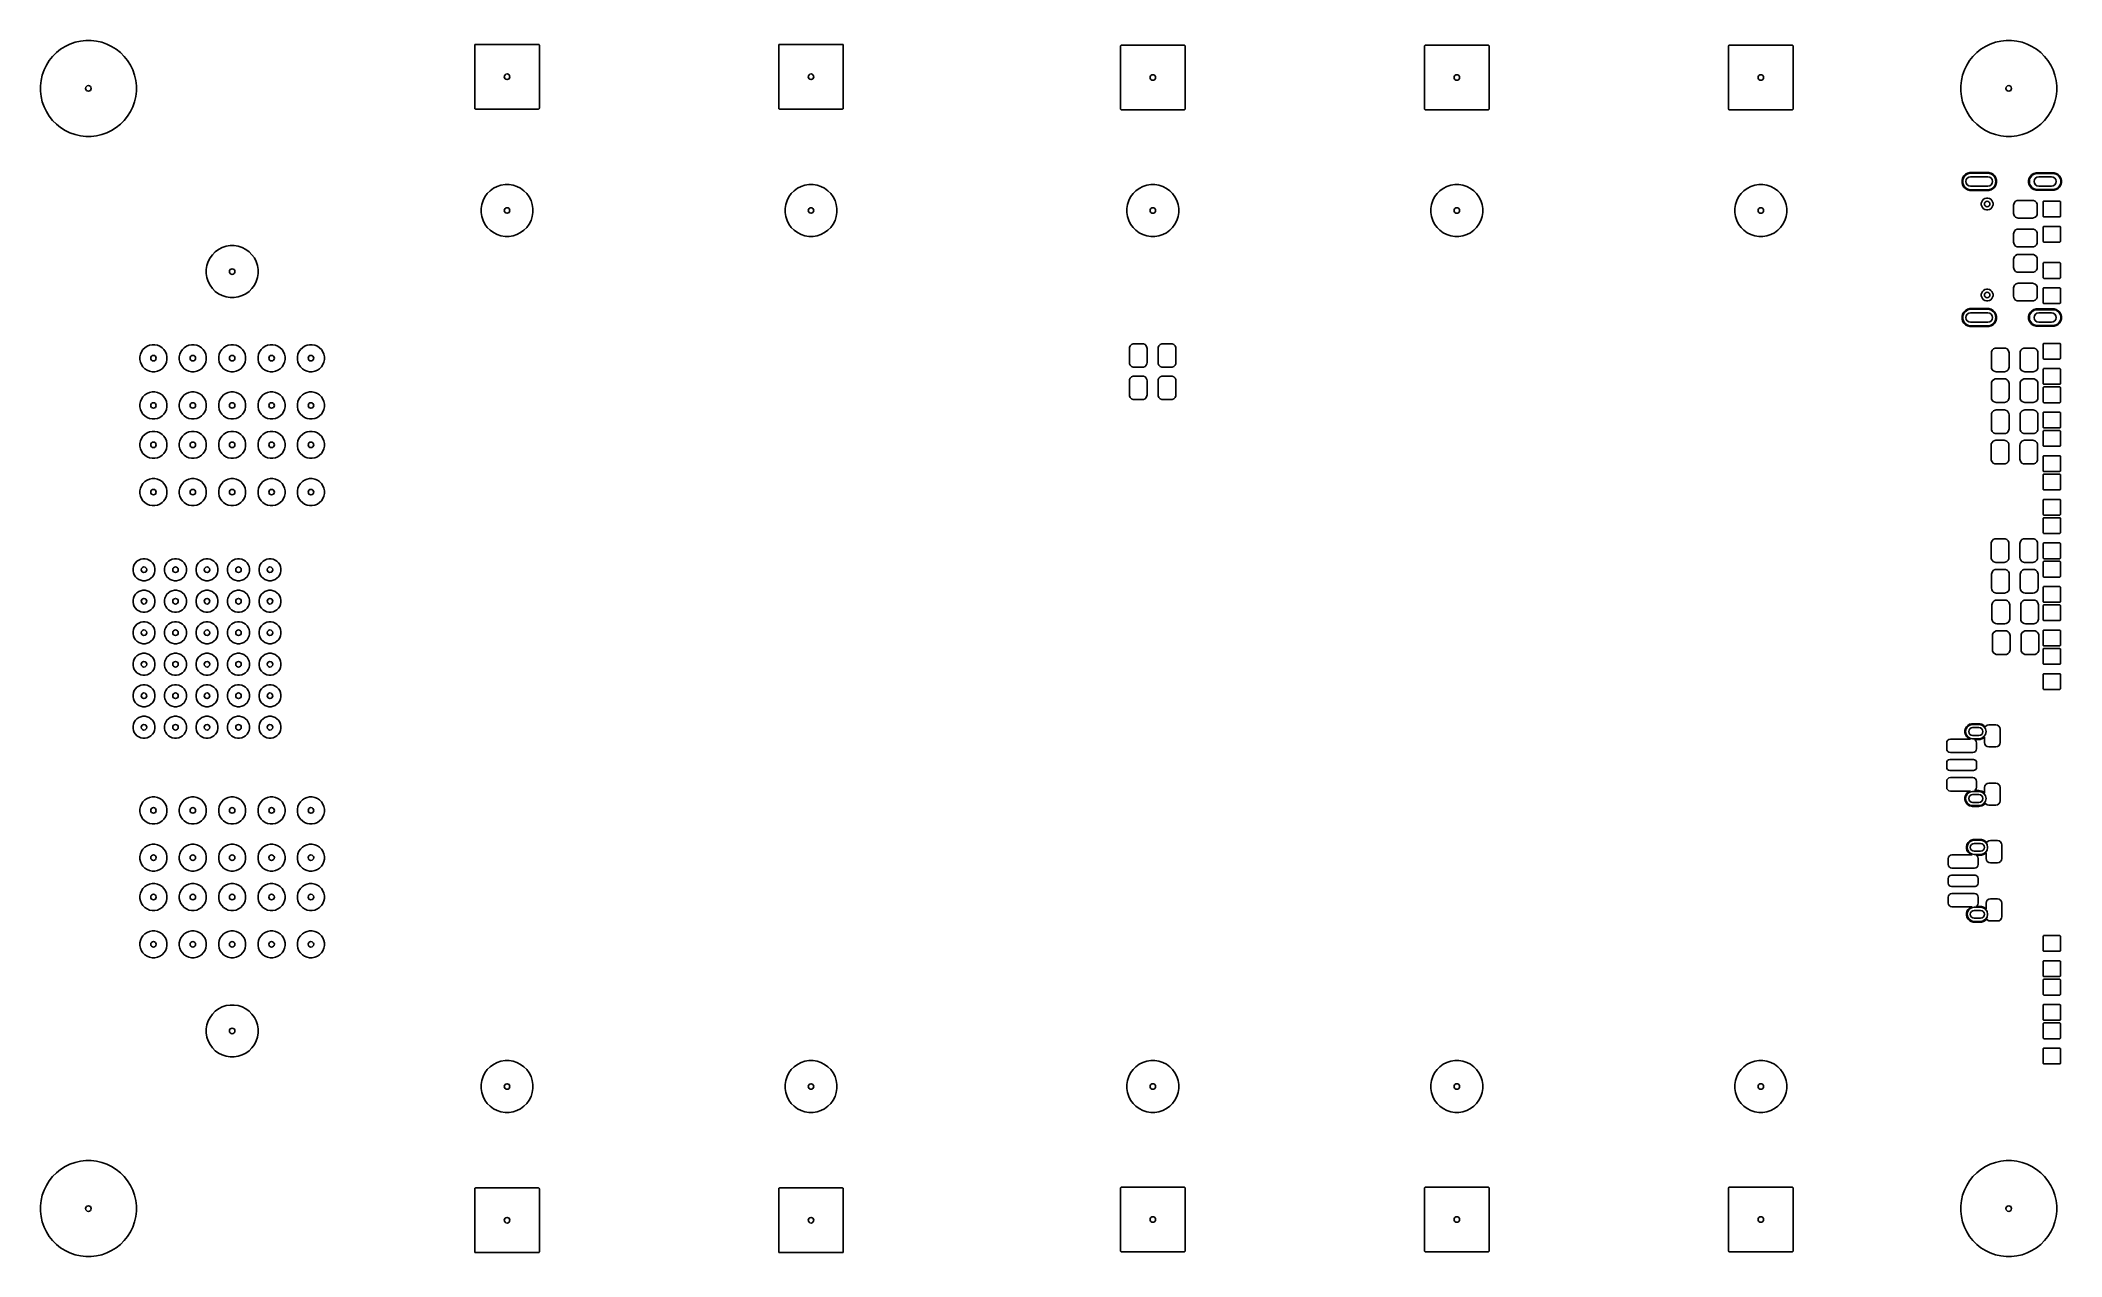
# Model space of a CAD drawing. Header units: inches. Extents: x 0.27 to 5.32, y 0.17 to 3.21.
import ezdxf

# ---------------------------------------------------------------- set-up
doc = ezdxf.new("R2010")
doc.units = ezdxf.units.IN
doc.header["$MEASUREMENT"] = 0
doc.layers.add('BLACK', color=250, linetype='CONTINUOUS')

msp = doc.modelspace()

# ---------------------------------------------------------------- linework, layer by layer
at = {"layer": 'BLACK', "linetype": 'CONTINUOUS'}
for p, q in [((0.31, 3.1795), (0.3205, 3.1879)), ((0.3205, 3.1879), (0.3319, 3.1951)), ((0.3319, 3.1951), (0.344, 3.2009)), ((0.344, 3.2009), (0.3568, 3.2054)), ((0.3568, 3.2054), (0.3699, 3.2084)), ((0.3699, 3.2084), (0.3833, 3.2099)), ((0.3833, 3.2099), (0.3967, 3.2099)), ((0.3967, 3.2099), (0.4101, 3.2084)), ((0.4101, 3.2084), (0.4232, 3.2054)), ((0.4232, 3.2054), (0.436, 3.2009)), ((0.436, 3.2009), (0.4481, 3.1951)), ((0.4481, 3.1951), (0.4595, 3.1879)), ((0.4595, 3.1879), (0.47, 3.1795)), ((1.3557, 3.1979), (1.3559, 3.1986)), ((1.3557, 3.0404), (1.3557, 3.1979)), ((1.3559, 3.1986), (1.3563, 3.1993)), ((1.3563, 3.1993), (1.357, 3.1997)), ((1.357, 3.1997), (1.3577, 3.1998)), ((1.3577, 3.1998), (1.5152, 3.1998)), ((1.5152, 3.1998), (1.516, 3.1997)), ((1.516, 3.1997), (1.5166, 3.1993)), ((1.5166, 3.1993), (1.517, 3.1986)), ((1.517, 3.1986), (1.5172, 3.1979)), ((1.5172, 3.1979), (1.5172, 3.0404)), ((2.1156, 3.1979), (2.1157, 3.1986)), ((2.1156, 3.0404), (2.1156, 3.1979)), ((2.1157, 3.1986), (2.1162, 3.1993)), ((2.1162, 3.1993), (2.1168, 3.1997)), ((2.1168, 3.1997), (2.1176, 3.1998)), ((2.1176, 3.1998), (2.275, 3.1998)), ((2.275, 3.1998), (2.2758, 3.1997)), ((2.2758, 3.1997), (2.2764, 3.1993)), ((2.2764, 3.1993), (2.2769, 3.1986)), ((2.2769, 3.1986), (2.277, 3.1979)), ((2.277, 3.1979), (2.277, 3.0404)), ((2.9699, 3.1959), (2.9701, 3.1967)), ((2.9699, 3.0384), (2.9699, 3.1959)), ((2.9701, 3.1967), (2.9705, 3.1973)), ((2.9705, 3.1973), (2.9711, 3.1977)), ((2.9711, 3.1977), (2.9719, 3.1979)), ((2.9719, 3.1979), (3.1294, 3.1979)), ((3.1294, 3.1979), (3.1301, 3.1977)), ((3.1301, 3.1977), (3.1308, 3.1973)), ((3.1308, 3.1973), (3.1312, 3.1967)), ((3.1312, 3.1967), (3.1313, 3.1959)), ((3.1313, 3.1959), (3.1313, 3.0384)), ((3.7298, 3.1959), (3.7299, 3.1967)), ((3.7298, 3.0384), (3.7298, 3.1959)), ((3.7299, 3.1967), (3.7303, 3.1973)), ((3.7303, 3.1973), (3.731, 3.1977)), ((3.731, 3.1977), (3.7317, 3.1979)), ((3.7317, 3.1979), (3.8892, 3.1979)), ((3.8892, 3.1979), (3.89, 3.1977)), ((3.89, 3.1977), (3.8906, 3.1973)), ((3.8906, 3.1973), (3.891, 3.1967)), ((3.891, 3.1967), (3.8912, 3.1959)), ((3.8912, 3.1959), (3.8912, 3.0384)), ((4.4896, 3.1959), (4.4898, 3.1967)), ((4.4896, 3.0384), (4.4896, 3.1959)), ((4.4898, 3.1967), (4.4902, 3.1973)), ((4.4902, 3.1973), (4.4908, 3.1977)), ((4.4908, 3.1977), (4.4916, 3.1979)), ((4.4916, 3.1979), (4.6491, 3.1979)), ((4.6491, 3.1979), (4.6498, 3.1977)), ((4.6498, 3.1977), (4.6504, 3.1973)), ((4.6504, 3.1973), (4.6509, 3.1967)), ((4.6509, 3.1967), (4.651, 3.1959)), ((4.651, 3.1959), (4.651, 3.0384)), ((5.11, 3.1795), (5.1205, 3.1879)), ((5.1205, 3.1879), (5.1319, 3.1951)), ((5.1319, 3.1951), (5.144, 3.2009)), ((5.144, 3.2009), (5.1568, 3.2054)), ((5.1568, 3.2054), (5.1699, 3.2084)), ((5.1699, 3.2084), (5.1833, 3.2099)), ((5.1833, 3.2099), (5.1967, 3.2099)), ((5.1967, 3.2099), (5.2101, 3.2084)), ((5.2101, 3.2084), (5.2232, 3.2054)), ((5.2232, 3.2054), (5.236, 3.2009)), ((5.236, 3.2009), (5.2481, 3.1951)), ((5.2481, 3.1951), (5.2595, 3.1879)), ((5.2595, 3.1879), (5.27, 3.1795)), ((0.2746, 3.1232), (0.2791, 3.136)), ((0.2791, 3.136), (0.2849, 3.1481)), ((0.2849, 3.1481), (0.2921, 3.1595)), ((0.2921, 3.1595), (0.3005, 3.17)), ((0.3005, 3.17), (0.31, 3.1795)), ((0.47, 3.1795), (0.4795, 3.17)), ((0.4795, 3.17), (0.4879, 3.1595)), ((0.4879, 3.1595), (0.4951, 3.1481)), ((0.4951, 3.1481), (0.5009, 3.136)), ((0.5009, 3.136), (0.5054, 3.1232)), ((5.0746, 3.1232), (5.0791, 3.136)), ((5.0791, 3.136), (5.0849, 3.1481)), ((5.0849, 3.1481), (5.0921, 3.1595)), ((5.0921, 3.1595), (5.1005, 3.17)), ((5.1005, 3.17), (5.11, 3.1795)), ((5.27, 3.1795), (5.2795, 3.17)), ((5.2795, 3.17), (5.2879, 3.1595)), ((5.2879, 3.1595), (5.2951, 3.1481)), ((5.2951, 3.1481), (5.3009, 3.136)), ((5.3009, 3.136), (5.3054, 3.1232)), ((0.2701, 3.0967), (0.2716, 3.1101)), ((0.2701, 3.0833), (0.2701, 3.0967)), ((0.2716, 3.0699), (0.2701, 3.0833)), ((0.2716, 3.1101), (0.2746, 3.1232)), ((0.5054, 3.1232), (0.5084, 3.1101)), ((0.5084, 3.1101), (0.5099, 3.0967)), ((0.5099, 3.0833), (0.5084, 3.0699)), ((0.5099, 3.0967), (0.5099, 3.0833)), ((5.0701, 3.0967), (5.0716, 3.1101)), ((5.0701, 3.0833), (5.0701, 3.0967)), ((5.0716, 3.0699), (5.0701, 3.0833)), ((5.0716, 3.1101), (5.0746, 3.1232)), ((5.3054, 3.1232), (5.3084, 3.1101)), ((5.3084, 3.1101), (5.3099, 3.0967)), ((5.3099, 3.0833), (5.3084, 3.0699)), ((5.3099, 3.0967), (5.3099, 3.0833)), ((0.2746, 3.0568), (0.2716, 3.0699)), ((0.2791, 3.044), (0.2746, 3.0568)), ((0.2849, 3.0319), (0.2791, 3.044)), ((0.2921, 3.0205), (0.2849, 3.0319)), ((0.4951, 3.0319), (0.4879, 3.0205)), ((0.5009, 3.044), (0.4951, 3.0319)), ((0.5054, 3.0568), (0.5009, 3.044)), ((0.5084, 3.0699), (0.5054, 3.0568)), ((1.3559, 3.0396), (1.3557, 3.0404)), ((1.3563, 3.039), (1.3559, 3.0396)), ((1.357, 3.0386), (1.3563, 3.039)), ((1.3577, 3.0384), (1.357, 3.0386)), ((1.5152, 3.0384), (1.3577, 3.0384)), ((1.516, 3.0386), (1.5152, 3.0384)), ((1.5166, 3.039), (1.516, 3.0386)), ((1.517, 3.0396), (1.5166, 3.039)), ((1.5172, 3.0404), (1.517, 3.0396)), ((2.1157, 3.0396), (2.1156, 3.0404)), ((2.1162, 3.039), (2.1157, 3.0396)), ((2.1168, 3.0386), (2.1162, 3.039)), ((2.1176, 3.0384), (2.1168, 3.0386)), ((2.275, 3.0384), (2.1176, 3.0384)), ((2.2758, 3.0386), (2.275, 3.0384)), ((2.2764, 3.039), (2.2758, 3.0386)), ((2.2769, 3.0396), (2.2764, 3.039)), ((2.277, 3.0404), (2.2769, 3.0396)), ((2.9701, 3.0377), (2.9699, 3.0384)), ((2.9705, 3.037), (2.9701, 3.0377)), ((2.9711, 3.0366), (2.9705, 3.037)), ((2.9719, 3.0365), (2.9711, 3.0366)), ((3.1294, 3.0365), (2.9719, 3.0365)), ((3.1301, 3.0366), (3.1294, 3.0365)), ((3.1308, 3.037), (3.1301, 3.0366)), ((3.1312, 3.0377), (3.1308, 3.037)), ((3.1313, 3.0384), (3.1312, 3.0377)), ((3.7299, 3.0377), (3.7298, 3.0384)), ((3.7303, 3.037), (3.7299, 3.0377)), ((3.731, 3.0366), (3.7303, 3.037)), ((3.7317, 3.0365), (3.731, 3.0366)), ((3.8892, 3.0365), (3.7317, 3.0365)), ((3.89, 3.0366), (3.8892, 3.0365)), ((3.8906, 3.037), (3.89, 3.0366)), ((3.891, 3.0377), (3.8906, 3.037)), ((3.8912, 3.0384), (3.891, 3.0377)), ((4.4898, 3.0377), (4.4896, 3.0384)), ((4.4902, 3.037), (4.4898, 3.0377)), ((4.4908, 3.0366), (4.4902, 3.037)), ((4.4916, 3.0365), (4.4908, 3.0366)), ((4.6491, 3.0365), (4.4916, 3.0365)), ((4.6498, 3.0366), (4.6491, 3.0365)), ((4.6504, 3.037), (4.6498, 3.0366)), ((4.6509, 3.0377), (4.6504, 3.037)), ((4.651, 3.0384), (4.6509, 3.0377)), ((5.0746, 3.0568), (5.0716, 3.0699)), ((5.0791, 3.044), (5.0746, 3.0568)), ((5.0849, 3.0319), (5.0791, 3.044)), ((5.0921, 3.0205), (5.0849, 3.0319)), ((5.2951, 3.0319), (5.2879, 3.0205)), ((5.3009, 3.044), (5.2951, 3.0319)), ((5.3054, 3.0568), (5.3009, 3.044)), ((5.3084, 3.0699), (5.3054, 3.0568)), ((0.3005, 3.01), (0.2921, 3.0205)), ((0.31, 3.0005), (0.3005, 3.01)), ((0.3205, 2.9921), (0.31, 3.0005)), ((0.3319, 2.9849), (0.3205, 2.9921)), ((0.344, 2.9791), (0.3319, 2.9849)), ((0.4481, 2.9849), (0.436, 2.9791)), ((0.4595, 2.9921), (0.4481, 2.9849)), ((0.47, 3.0005), (0.4595, 2.9921)), ((0.4795, 3.01), (0.47, 3.0005)), ((0.4879, 3.0205), (0.4795, 3.01)), ((5.1005, 3.01), (5.0921, 3.0205)), ((5.11, 3.0005), (5.1005, 3.01)), ((5.1205, 2.9921), (5.11, 3.0005)), ((5.1319, 2.9849), (5.1205, 2.9921)), ((5.144, 2.9791), (5.1319, 2.9849)), ((5.2481, 2.9849), (5.236, 2.9791)), ((5.2595, 2.9921), (5.2481, 2.9849)), ((5.27, 3.0005), (5.2595, 2.9921)), ((5.2795, 3.01), (5.27, 3.0005)), ((5.2879, 3.0205), (5.2795, 3.01)), ((0.3568, 2.9746), (0.344, 2.9791)), ((0.3699, 2.9716), (0.3568, 2.9746)), ((0.3833, 2.9701), (0.3699, 2.9716)), ((0.3967, 2.9701), (0.3833, 2.9701)), ((0.4101, 2.9716), (0.3967, 2.9701)), ((0.4232, 2.9746), (0.4101, 2.9716)), ((0.436, 2.9791), (0.4232, 2.9746)), ((5.1568, 2.9746), (5.144, 2.9791)), ((5.1699, 2.9716), (5.1568, 2.9746)), ((5.1833, 2.9701), (5.1699, 2.9716)), ((5.1967, 2.9701), (5.1833, 2.9701)), ((5.2101, 2.9716), (5.1967, 2.9701)), ((5.2232, 2.9746), (5.2101, 2.9716)), ((5.236, 2.9791), (5.2232, 2.9746)), ((5.087, 2.8782), (5.0928, 2.8798)), ((5.0928, 2.8798), (5.0957, 2.88)), ((5.0957, 2.88), (5.137, 2.88)), ((5.137, 2.88), (5.14, 2.8798)), ((5.14, 2.8798), (5.1457, 2.8782)), ((1.3871, 2.8271), (1.3943, 2.8343)), ((1.3943, 2.8343), (1.4025, 2.8403)), ((1.4025, 2.8403), (1.4116, 2.8449)), ((1.4116, 2.8449), (1.4213, 2.848)), ((1.4213, 2.848), (1.4314, 2.8496)), ((1.4314, 2.8496), (1.4416, 2.8496)), ((1.4416, 2.8496), (1.4516, 2.848)), ((1.4516, 2.848), (1.4613, 2.8449)), ((1.4613, 2.8449), (1.4704, 2.8403)), ((1.4704, 2.8403), (1.4786, 2.8343)), ((1.4786, 2.8343), (1.4859, 2.8271)), ((2.1469, 2.8271), (2.1541, 2.8343)), ((2.1541, 2.8343), (2.1624, 2.8403)), ((2.1624, 2.8403), (2.1714, 2.8449)), ((2.1714, 2.8449), (2.1811, 2.848)), ((2.1811, 2.848), (2.1912, 2.8496)), ((2.1912, 2.8496), (2.2014, 2.8496)), ((2.2014, 2.8496), (2.2115, 2.848)), ((2.2115, 2.848), (2.2212, 2.8449)), ((2.2212, 2.8449), (2.2302, 2.8403)), ((2.2302, 2.8403), (2.2385, 2.8343)), ((2.2385, 2.8343), (2.2457, 2.8271)), ((3.0012, 2.8269), (3.0084, 2.8341)), ((3.0084, 2.8341), (3.0167, 2.8401)), ((3.0167, 2.8401), (3.0258, 2.8447)), ((3.0258, 2.8447), (3.0355, 2.8479)), ((3.0355, 2.8479), (3.0455, 2.8494)), ((3.0455, 2.8494), (3.0557, 2.8494)), ((3.0557, 2.8494), (3.0658, 2.8479)), ((3.0658, 2.8479), (3.0755, 2.8447)), ((3.0755, 2.8447), (3.0846, 2.8401)), ((3.0846, 2.8401), (3.0928, 2.8341)), ((3.0928, 2.8341), (3.1, 2.8269)), ((3.7611, 2.8269), (3.7683, 2.8341)), ((3.7683, 2.8341), (3.7765, 2.8401)), ((3.7765, 2.8401), (3.7856, 2.8447)), ((3.7856, 2.8447), (3.7953, 2.8479)), ((3.7953, 2.8479), (3.8054, 2.8494)), ((3.8054, 2.8494), (3.8156, 2.8494)), ((3.8156, 2.8494), (3.8256, 2.8479)), ((3.8256, 2.8479), (3.8353, 2.8447)), ((3.8353, 2.8447), (3.8444, 2.8401)), ((3.8444, 2.8401), (3.8527, 2.8341)), ((3.8527, 2.8341), (3.8599, 2.8269)), ((4.5209, 2.8269), (4.5281, 2.8341)), ((4.5281, 2.8341), (4.5364, 2.8401)), ((4.5364, 2.8401), (4.5455, 2.8447)), ((4.5455, 2.8447), (4.5552, 2.8479)), ((4.5552, 2.8479), (4.5652, 2.8494)), ((4.5652, 2.8494), (4.5754, 2.8494)), ((4.5754, 2.8494), (4.5855, 2.8479)), ((4.5855, 2.8479), (4.5952, 2.8447)), ((4.5952, 2.8447), (4.6043, 2.8401)), ((4.6043, 2.8401), (4.6125, 2.8341)), ((4.6125, 2.8341), (4.6197, 2.8269)), ((5.0733, 2.8603), (5.0748, 2.866)), ((5.0733, 2.8544), (5.0733, 2.8603)), ((5.0748, 2.8487), (5.0733, 2.8544)), ((5.0748, 2.866), (5.0777, 2.8711)), ((5.0777, 2.8435), (5.0748, 2.8487)), ((5.0777, 2.8711), (5.0819, 2.8753)), ((5.0819, 2.8394), (5.0777, 2.8435)), ((5.0819, 2.8753), (5.087, 2.8782)), ((5.087, 2.8364), (5.0819, 2.8394)), ((5.0928, 2.8349), (5.087, 2.8364)), ((5.0957, 2.8347), (5.0928, 2.8349)), ((5.137, 2.878), (5.0957, 2.878)), ((5.0957, 2.8367), (5.137, 2.8367)), ((5.137, 2.8347), (5.0957, 2.8347)), ((5.14, 2.8349), (5.137, 2.8347)), ((5.1457, 2.8364), (5.14, 2.8349)), ((5.1457, 2.8782), (5.1508, 2.8753)), ((5.1508, 2.8394), (5.1457, 2.8364)), ((5.1508, 2.8753), (5.155, 2.8711)), ((5.155, 2.8435), (5.1508, 2.8394)), ((5.155, 2.8711), (5.158, 2.866)), ((5.158, 2.8487), (5.155, 2.8435)), ((5.158, 2.866), (5.1595, 2.8603)), ((5.1595, 2.8544), (5.158, 2.8487)), ((5.1595, 2.8603), (5.1595, 2.8544)), ((5.2398, 2.8601), (5.2413, 2.8656)), ((5.2398, 2.8545), (5.2398, 2.8601)), ((5.2413, 2.849), (5.2398, 2.8545)), ((5.2413, 2.8656), (5.2441, 2.8705)), ((5.2441, 2.8441), (5.2413, 2.849)), ((5.2441, 2.8705), (5.2481, 2.8745)), ((5.2481, 2.8401), (5.2441, 2.8441)), ((5.2481, 2.8745), (5.253, 2.8773)), ((5.253, 2.8373), (5.2481, 2.8401)), ((5.253, 2.8773), (5.2584, 2.8788)), ((5.2584, 2.8359), (5.253, 2.8373)), ((5.2584, 2.8788), (5.2613, 2.879)), ((5.2613, 2.8357), (5.2584, 2.8359)), ((5.2613, 2.879), (5.3006, 2.879)), ((5.3006, 2.877), (5.2613, 2.877)), ((5.2613, 2.8376), (5.3006, 2.8376)), ((5.3006, 2.8357), (5.2613, 2.8357)), ((5.3006, 2.879), (5.3035, 2.8788)), ((5.3035, 2.8359), (5.3006, 2.8357)), ((5.3035, 2.8788), (5.3089, 2.8773)), ((5.3089, 2.8373), (5.3035, 2.8359)), ((5.3089, 2.8773), (5.3138, 2.8745)), ((5.3138, 2.8401), (5.3089, 2.8373)), ((5.3138, 2.8745), (5.3178, 2.8705)), ((5.3178, 2.8441), (5.3138, 2.8401)), ((5.3178, 2.8705), (5.3206, 2.8656)), ((5.3206, 2.849), (5.3178, 2.8441)), ((5.3206, 2.8656), (5.3221, 2.8601)), ((5.3221, 2.8545), (5.3206, 2.849)), ((5.3221, 2.8601), (5.3221, 2.8545)), ((1.3717, 2.79), (1.3733, 2.8)), ((1.3717, 2.7798), (1.3717, 2.79)), ((1.3733, 2.7697), (1.3717, 2.7798)), ((1.3733, 2.8), (1.3764, 2.8097)), ((1.3764, 2.8097), (1.3811, 2.8188)), ((1.3811, 2.8188), (1.3871, 2.8271)), ((1.4859, 2.8271), (1.4918, 2.8188)), ((1.4918, 2.8188), (1.4965, 2.8097)), ((1.4965, 2.8097), (1.4996, 2.8)), ((1.4996, 2.8), (1.5012, 2.79)), ((1.5012, 2.7798), (1.4996, 2.7697)), ((1.5012, 2.79), (1.5012, 2.7798)), ((2.1315, 2.79), (2.1331, 2.8)), ((2.1315, 2.7798), (2.1315, 2.79)), ((2.1331, 2.7697), (2.1315, 2.7798)), ((2.1331, 2.8), (2.1363, 2.8097)), ((2.1363, 2.8097), (2.1409, 2.8188)), ((2.1409, 2.8188), (2.1469, 2.8271)), ((2.2457, 2.8271), (2.2517, 2.8188)), ((2.2517, 2.8188), (2.2563, 2.8097)), ((2.2563, 2.8097), (2.2595, 2.8)), ((2.2595, 2.8), (2.2611, 2.79)), ((2.2611, 2.7798), (2.2595, 2.7697)), ((2.2611, 2.79), (2.2611, 2.7798)), ((2.9859, 2.7898), (2.9875, 2.7998)), ((2.9859, 2.7796), (2.9859, 2.7898)), ((2.9875, 2.7695), (2.9859, 2.7796)), ((2.9875, 2.7998), (2.9906, 2.8095)), ((2.9906, 2.8095), (2.9952, 2.8186)), ((2.9952, 2.8186), (3.0012, 2.8269)), ((3.1, 2.8269), (3.106, 2.8186)), ((3.106, 2.8186), (3.1106, 2.8095)), ((3.1106, 2.8095), (3.1138, 2.7998)), ((3.1138, 2.7998), (3.1154, 2.7898)), ((3.1154, 2.7796), (3.1138, 2.7695)), ((3.1154, 2.7898), (3.1154, 2.7796)), ((3.7457, 2.7898), (3.7473, 2.7998)), ((3.7457, 2.7796), (3.7457, 2.7898)), ((3.7473, 2.7695), (3.7457, 2.7796)), ((3.7473, 2.7998), (3.7505, 2.8095)), ((3.7505, 2.8095), (3.7551, 2.8186)), ((3.7551, 2.8186), (3.7611, 2.8269)), ((3.8599, 2.8269), (3.8659, 2.8186)), ((3.8659, 2.8186), (3.8705, 2.8095)), ((3.8705, 2.8095), (3.8736, 2.7998)), ((3.8736, 2.7998), (3.8752, 2.7898)), ((3.8752, 2.7796), (3.8736, 2.7695)), ((3.8752, 2.7898), (3.8752, 2.7796)), ((4.5056, 2.7898), (4.5071, 2.7998)), ((4.5056, 2.7796), (4.5056, 2.7898)), ((4.5071, 2.7695), (4.5056, 2.7796)), ((4.5071, 2.7998), (4.5103, 2.8095)), ((4.5103, 2.8095), (4.5149, 2.8186)), ((4.5149, 2.8186), (4.5209, 2.8269)), ((4.6197, 2.8269), (4.6257, 2.8186)), ((4.6257, 2.8186), (4.6303, 2.8095)), ((4.6303, 2.8095), (4.6335, 2.7998)), ((4.6335, 2.7998), (4.6351, 2.7898)), ((4.6351, 2.7796), (4.6335, 2.7695)), ((4.6351, 2.7898), (4.6351, 2.7796)), ((5.1214, 2.803), (5.1224, 2.8067)), ((5.1214, 2.7991), (5.1214, 2.803)), ((5.1224, 2.7954), (5.1214, 2.7991)), ((5.1224, 2.8067), (5.1244, 2.81)), ((5.1244, 2.792), (5.1224, 2.7954)), ((5.1244, 2.81), (5.1271, 2.8127)), ((5.1271, 2.7893), (5.1244, 2.792)), ((5.1271, 2.8127), (5.1304, 2.8147)), ((5.1304, 2.7874), (5.1271, 2.7893)), ((5.1304, 2.8147), (5.1341, 2.8157)), ((5.1341, 2.7864), (5.1304, 2.7874)), ((5.1341, 2.8157), (5.138, 2.8157)), ((5.138, 2.7864), (5.1341, 2.7864)), ((5.138, 2.8157), (5.1417, 2.8147)), ((5.1417, 2.7874), (5.138, 2.7864)), ((5.1417, 2.8147), (5.1451, 2.8127)), ((5.1451, 2.7893), (5.1417, 2.7874)), ((5.1451, 2.8127), (5.1478, 2.81)), ((5.1478, 2.792), (5.1451, 2.7893)), ((5.1478, 2.81), (5.1497, 2.8067)), ((5.1497, 2.7954), (5.1478, 2.792)), ((5.1497, 2.8067), (5.1507, 2.803)), ((5.1507, 2.7991), (5.1497, 2.7954)), ((5.1507, 2.803), (5.1507, 2.7991)), ((5.2022, 2.7983), (5.2025, 2.801)), ((5.2022, 2.7776), (5.2022, 2.7983)), ((5.2025, 2.801), (5.2043, 2.8049)), ((5.2043, 2.8049), (5.2073, 2.808)), ((5.2073, 2.808), (5.2113, 2.8098)), ((5.2113, 2.8098), (5.214, 2.8101)), ((5.214, 2.8101), (5.2494, 2.8101)), ((5.2494, 2.8101), (5.2522, 2.8098)), ((5.2522, 2.8098), (5.2561, 2.808)), ((5.2561, 2.808), (5.2592, 2.8049)), ((5.2592, 2.8049), (5.2609, 2.801)), ((5.2609, 2.801), (5.2613, 2.7983)), ((5.2613, 2.7983), (5.2613, 2.7776)), ((5.276, 2.8061), (5.2762, 2.8069)), ((5.276, 2.7707), (5.276, 2.8061)), ((5.2762, 2.8069), (5.2766, 2.8075)), ((5.2766, 2.8075), (5.2772, 2.808)), ((5.2772, 2.808), (5.278, 2.8081)), ((5.278, 2.8081), (5.3174, 2.8081)), ((5.3174, 2.8081), (5.3181, 2.808)), ((5.3181, 2.808), (5.3188, 2.8075)), ((5.3188, 2.8075), (5.3192, 2.8069)), ((5.3192, 2.8069), (5.3193, 2.8061)), ((5.3193, 2.8061), (5.3193, 2.7707)), ((1.3764, 2.76), (1.3733, 2.7697)), ((1.3811, 2.7509), (1.3764, 2.76)), ((1.3871, 2.7427), (1.3811, 2.7509)), ((1.3943, 2.7355), (1.3871, 2.7427)), ((1.4025, 2.7295), (1.3943, 2.7355)), ((1.4116, 2.7249), (1.4025, 2.7295)), ((1.4704, 2.7295), (1.4613, 2.7249)), ((1.4786, 2.7355), (1.4704, 2.7295)), ((1.4859, 2.7427), (1.4786, 2.7355)), ((1.4918, 2.7509), (1.4859, 2.7427)), ((1.4965, 2.76), (1.4918, 2.7509)), ((1.4996, 2.7697), (1.4965, 2.76)), ((2.1363, 2.76), (2.1331, 2.7697)), ((2.1409, 2.7509), (2.1363, 2.76)), ((2.1469, 2.7427), (2.1409, 2.7509)), ((2.1541, 2.7355), (2.1469, 2.7427)), ((2.1624, 2.7295), (2.1541, 2.7355)), ((2.1714, 2.7249), (2.1624, 2.7295)), ((2.2302, 2.7295), (2.2212, 2.7249)), ((2.2385, 2.7355), (2.2302, 2.7295)), ((2.2457, 2.7427), (2.2385, 2.7355)), ((2.2517, 2.7509), (2.2457, 2.7427)), ((2.2563, 2.76), (2.2517, 2.7509)), ((2.2595, 2.7697), (2.2563, 2.76)), ((2.9906, 2.7598), (2.9875, 2.7695)), ((2.9952, 2.7507), (2.9906, 2.7598)), ((3.0012, 2.7425), (2.9952, 2.7507)), ((3.0084, 2.7353), (3.0012, 2.7425)), ((3.0167, 2.7293), (3.0084, 2.7353)), ((3.0258, 2.7247), (3.0167, 2.7293)), ((3.0846, 2.7293), (3.0755, 2.7247)), ((3.0928, 2.7353), (3.0846, 2.7293)), ((3.1, 2.7425), (3.0928, 2.7353)), ((3.106, 2.7507), (3.1, 2.7425)), ((3.1106, 2.7598), (3.106, 2.7507)), ((3.1138, 2.7695), (3.1106, 2.7598)), ((3.7505, 2.7598), (3.7473, 2.7695)), ((3.7551, 2.7507), (3.7505, 2.7598)), ((3.7611, 2.7425), (3.7551, 2.7507)), ((3.7683, 2.7353), (3.7611, 2.7425)), ((3.7765, 2.7293), (3.7683, 2.7353)), ((3.7856, 2.7247), (3.7765, 2.7293)), ((3.8444, 2.7293), (3.8353, 2.7247)), ((3.8527, 2.7353), (3.8444, 2.7293)), ((3.8599, 2.7425), (3.8527, 2.7353)), ((3.8659, 2.7507), (3.8599, 2.7425)), ((3.8705, 2.7598), (3.8659, 2.7507)), ((3.8736, 2.7695), (3.8705, 2.7598)), ((4.5103, 2.7598), (4.5071, 2.7695)), ((4.5149, 2.7507), (4.5103, 2.7598)), ((4.5209, 2.7425), (4.5149, 2.7507)), ((4.5281, 2.7353), (4.5209, 2.7425)), ((4.5364, 2.7293), (4.5281, 2.7353)), ((4.5455, 2.7247), (4.5364, 2.7293)), ((4.6043, 2.7293), (4.5952, 2.7247)), ((4.6125, 2.7353), (4.6043, 2.7293)), ((4.6197, 2.7425), (4.6125, 2.7353)), ((4.6257, 2.7507), (4.6197, 2.7425)), ((4.6303, 2.7598), (4.6257, 2.7507)), ((4.6335, 2.7695), (4.6303, 2.7598)), ((5.2025, 2.7749), (5.2022, 2.7776)), ((5.2022, 2.7264), (5.2025, 2.7291)), ((5.2043, 2.7709), (5.2025, 2.7749)), ((5.2025, 2.7291), (5.2043, 2.7331)), ((5.2073, 2.7679), (5.2043, 2.7709)), ((5.2043, 2.7331), (5.2073, 2.7362)), ((5.2113, 2.7661), (5.2073, 2.7679)), ((5.2073, 2.7362), (5.2113, 2.7379)), ((5.214, 2.7658), (5.2113, 2.7661)), ((5.2113, 2.7379), (5.214, 2.7382)), ((5.2494, 2.7658), (5.214, 2.7658)), ((5.214, 2.7382), (5.2494, 2.7382)), ((5.2522, 2.7661), (5.2494, 2.7658)), ((5.2494, 2.7382), (5.2522, 2.7379)), ((5.2561, 2.7679), (5.2522, 2.7661)), ((5.2522, 2.7379), (5.2561, 2.7362)), ((5.2592, 2.7709), (5.2561, 2.7679)), ((5.2561, 2.7362), (5.2592, 2.7331)), ((5.2609, 2.7749), (5.2592, 2.7709)), ((5.2592, 2.7331), (5.2609, 2.7291)), ((5.2613, 2.7776), (5.2609, 2.7749)), ((5.2609, 2.7291), (5.2613, 2.7264)), ((5.2762, 2.77), (5.276, 2.7707)), ((5.276, 2.7431), (5.2762, 2.7439)), ((5.276, 2.7077), (5.276, 2.7431)), ((5.2766, 2.7693), (5.2762, 2.77)), ((5.2762, 2.7439), (5.2766, 2.7445)), ((5.2772, 2.7689), (5.2766, 2.7693)), ((5.2766, 2.7445), (5.2772, 2.745)), ((5.278, 2.7687), (5.2772, 2.7689)), ((5.2772, 2.745), (5.278, 2.7451)), ((5.3174, 2.7687), (5.278, 2.7687)), ((5.278, 2.7451), (5.3174, 2.7451)), ((5.3181, 2.7689), (5.3174, 2.7687)), ((5.3174, 2.7451), (5.3181, 2.745)), ((5.3188, 2.7693), (5.3181, 2.7689)), ((5.3181, 2.745), (5.3188, 2.7445)), ((5.3192, 2.77), (5.3188, 2.7693)), ((5.3188, 2.7445), (5.3192, 2.7439)), ((5.3193, 2.7707), (5.3192, 2.77)), ((5.3192, 2.7439), (5.3193, 2.7431)), ((5.3193, 2.7431), (5.3193, 2.7077)), ((0.7001, 2.6743), (0.7073, 2.6815)), ((0.7073, 2.6815), (0.7155, 2.6875)), ((0.7155, 2.6875), (0.7246, 2.6921)), ((0.7246, 2.6921), (0.7343, 2.6953)), ((0.7343, 2.6953), (0.7444, 2.6969)), ((0.7444, 2.6969), (0.7545, 2.6969)), ((0.7545, 2.6969), (0.7646, 2.6953)), ((0.7646, 2.6953), (0.7743, 2.6921)), ((0.7743, 2.6921), (0.7834, 2.6875)), ((0.7834, 2.6875), (0.7916, 2.6815)), ((0.7916, 2.6815), (0.7988, 2.6743)), ((1.4213, 2.7217), (1.4116, 2.7249)), ((1.4314, 2.7201), (1.4213, 2.7217)), ((1.4416, 2.7201), (1.4314, 2.7201)), ((1.4516, 2.7217), (1.4416, 2.7201)), ((1.4613, 2.7249), (1.4516, 2.7217)), ((2.1811, 2.7217), (2.1714, 2.7249)), ((2.1912, 2.7201), (2.1811, 2.7217)), ((2.2014, 2.7201), (2.1912, 2.7201)), ((2.2115, 2.7217), (2.2014, 2.7201)), ((2.2212, 2.7249), (2.2115, 2.7217)), ((3.0355, 2.7215), (3.0258, 2.7247)), ((3.0455, 2.7199), (3.0355, 2.7215)), ((3.0557, 2.7199), (3.0455, 2.7199)), ((3.0658, 2.7215), (3.0557, 2.7199)), ((3.0755, 2.7247), (3.0658, 2.7215)), ((3.7953, 2.7215), (3.7856, 2.7247)), ((3.8054, 2.7199), (3.7953, 2.7215)), ((3.8156, 2.7199), (3.8054, 2.7199)), ((3.8256, 2.7215), (3.8156, 2.7199)), ((3.8353, 2.7247), (3.8256, 2.7215)), ((4.5552, 2.7215), (4.5455, 2.7247)), ((4.5652, 2.7199), (4.5552, 2.7215)), ((4.5754, 2.7199), (4.5652, 2.7199)), ((4.5855, 2.7215), (4.5754, 2.7199)), ((4.5952, 2.7247), (4.5855, 2.7215)), ((5.2022, 2.7057), (5.2022, 2.7264)), ((5.2025, 2.703), (5.2022, 2.7057)), ((5.2043, 2.6991), (5.2025, 2.703)), ((5.2073, 2.696), (5.2043, 2.6991)), ((5.2113, 2.6943), (5.2073, 2.696)), ((5.214, 2.6939), (5.2113, 2.6943)), ((5.2494, 2.6939), (5.214, 2.6939)), ((5.2522, 2.6943), (5.2494, 2.6939)), ((5.2561, 2.696), (5.2522, 2.6943)), ((5.2592, 2.6991), (5.2561, 2.696)), ((5.2609, 2.703), (5.2592, 2.6991)), ((5.2613, 2.7057), (5.2609, 2.703)), ((5.2613, 2.7264), (5.2613, 2.7057)), ((5.2762, 2.707), (5.276, 2.7077)), ((5.2766, 2.7063), (5.2762, 2.707)), ((5.2772, 2.7059), (5.2766, 2.7063)), ((5.278, 2.7057), (5.2772, 2.7059)), ((5.3174, 2.7057), (5.278, 2.7057)), ((5.3181, 2.7059), (5.3174, 2.7057)), ((5.3188, 2.7063), (5.3181, 2.7059)), ((5.3192, 2.707), (5.3188, 2.7063)), ((5.3193, 2.7077), (5.3192, 2.707)), ((0.6847, 2.6372), (0.6863, 2.6473)), ((0.6847, 2.627), (0.6847, 2.6372)), ((0.6863, 2.6473), (0.6894, 2.657)), ((0.6894, 2.657), (0.6941, 2.6661)), ((0.6941, 2.6661), (0.7001, 2.6743)), ((0.7988, 2.6743), (0.8048, 2.6661)), ((0.8048, 2.6661), (0.8095, 2.657)), ((0.8095, 2.657), (0.8126, 2.6473)), ((0.8126, 2.6473), (0.8142, 2.6372)), ((0.8142, 2.6372), (0.8142, 2.627)), ((5.2022, 2.6629), (5.2025, 2.6656)), ((5.2022, 2.6423), (5.2022, 2.6629)), ((5.2025, 2.6396), (5.2022, 2.6423)), ((5.2025, 2.6656), (5.2043, 2.6696)), ((5.2043, 2.6356), (5.2025, 2.6396)), ((5.2043, 2.6696), (5.2073, 2.6727)), ((5.2073, 2.6325), (5.2043, 2.6356)), ((5.2073, 2.6727), (5.2113, 2.6744)), ((5.2113, 2.6308), (5.2073, 2.6325)), ((5.2113, 2.6744), (5.214, 2.6747)), ((5.214, 2.6305), (5.2113, 2.6308)), ((5.214, 2.6747), (5.2494, 2.6747)), ((5.2494, 2.6305), (5.214, 2.6305)), ((5.2494, 2.6747), (5.2522, 2.6744)), ((5.2522, 2.6308), (5.2494, 2.6305)), ((5.2522, 2.6744), (5.2561, 2.6727)), ((5.2561, 2.6325), (5.2522, 2.6308)), ((5.2561, 2.6727), (5.2592, 2.6696)), ((5.2592, 2.6356), (5.2561, 2.6325)), ((5.2592, 2.6696), (5.2609, 2.6656)), ((5.2609, 2.6396), (5.2592, 2.6356)), ((5.2609, 2.6656), (5.2613, 2.6629)), ((5.2613, 2.6423), (5.2609, 2.6396)), ((5.2613, 2.6629), (5.2613, 2.6423)), ((5.276, 2.6526), (5.2762, 2.6534)), ((5.276, 2.6172), (5.276, 2.6526)), ((5.2762, 2.6534), (5.2766, 2.654)), ((5.2766, 2.654), (5.2772, 2.6544)), ((5.2772, 2.6544), (5.278, 2.6546)), ((5.278, 2.6546), (5.3174, 2.6546)), ((5.3174, 2.6546), (5.3181, 2.6544)), ((5.3181, 2.6544), (5.3188, 2.654)), ((5.3188, 2.654), (5.3192, 2.6534)), ((5.3192, 2.6534), (5.3193, 2.6526)), ((5.3193, 2.6526), (5.3193, 2.6172)), ((0.6863, 2.617), (0.6847, 2.627)), ((0.6894, 2.6073), (0.6863, 2.617)), ((0.6941, 2.5982), (0.6894, 2.6073)), ((0.7001, 2.5899), (0.6941, 2.5982)), ((0.7073, 2.5827), (0.7001, 2.5899)), ((0.7155, 2.5767), (0.7073, 2.5827)), ((0.7246, 2.5721), (0.7155, 2.5767)), ((0.7834, 2.5767), (0.7743, 2.5721)), ((0.7916, 2.5827), (0.7834, 2.5767)), ((0.7988, 2.5899), (0.7916, 2.5827)), ((0.8048, 2.5982), (0.7988, 2.5899)), ((0.8095, 2.6073), (0.8048, 2.5982)), ((0.8126, 2.617), (0.8095, 2.6073)), ((0.8142, 2.627), (0.8126, 2.617)), ((5.1214, 2.5754), (5.1224, 2.5791)), ((5.1224, 2.5791), (5.1244, 2.5825)), ((5.1244, 2.5825), (5.1271, 2.5852)), ((5.1271, 2.5852), (5.1304, 2.5871)), ((5.1304, 2.5871), (5.1341, 2.5881)), ((5.1341, 2.5881), (5.138, 2.5881)), ((5.138, 2.5881), (5.1417, 2.5871)), ((5.1417, 2.5871), (5.1451, 2.5852)), ((5.1451, 2.5852), (5.1478, 2.5825)), ((5.1478, 2.5825), (5.1497, 2.5791)), ((5.1497, 2.5791), (5.1507, 2.5754)), ((5.2022, 2.5911), (5.2025, 2.5938)), ((5.2022, 2.5704), (5.2022, 2.5911)), ((5.2025, 2.5938), (5.2043, 2.5978)), ((5.2043, 2.5978), (5.2073, 2.6008)), ((5.2073, 2.6008), (5.2113, 2.6026)), ((5.2113, 2.6026), (5.214, 2.6029)), ((5.214, 2.6029), (5.2494, 2.6029)), ((5.2494, 2.6029), (5.2522, 2.6026)), ((5.2522, 2.6026), (5.2561, 2.6008)), ((5.2561, 2.6008), (5.2592, 2.5978)), ((5.2592, 2.5978), (5.2609, 2.5938)), ((5.2609, 2.5938), (5.2613, 2.5911)), ((5.2613, 2.5911), (5.2613, 2.5704)), ((5.2762, 2.6164), (5.276, 2.6172)), ((5.276, 2.5896), (5.2762, 2.5904)), ((5.276, 2.5542), (5.276, 2.5896)), ((5.2766, 2.6158), (5.2762, 2.6164)), ((5.2762, 2.5904), (5.2766, 2.591)), ((5.2772, 2.6153), (5.2766, 2.6158)), ((5.2766, 2.591), (5.2772, 2.5914)), ((5.278, 2.6152), (5.2772, 2.6153)), ((5.2772, 2.5914), (5.278, 2.5916)), ((5.3174, 2.6152), (5.278, 2.6152)), ((5.278, 2.5916), (5.3174, 2.5916)), ((5.3181, 2.6153), (5.3174, 2.6152)), ((5.3174, 2.5916), (5.3181, 2.5914)), ((5.3188, 2.6158), (5.3181, 2.6153)), ((5.3181, 2.5914), (5.3188, 2.591)), ((5.3192, 2.6164), (5.3188, 2.6158)), ((5.3188, 2.591), (5.3192, 2.5904)), ((5.3193, 2.6172), (5.3192, 2.6164)), ((5.3192, 2.5904), (5.3193, 2.5896)), ((5.3193, 2.5896), (5.3193, 2.5542)), ((0.7343, 2.569), (0.7246, 2.5721)), ((0.7444, 2.5674), (0.7343, 2.569)), ((0.7545, 2.5674), (0.7444, 2.5674)), ((0.7646, 2.569), (0.7545, 2.5674)), ((0.7743, 2.5721), (0.7646, 2.569)), ((5.0748, 2.5258), (5.0777, 2.5309)), ((5.0777, 2.5309), (5.0819, 2.5351)), ((5.0819, 2.5351), (5.087, 2.5381)), ((5.087, 2.5381), (5.0928, 2.5396)), ((5.0928, 2.5396), (5.0957, 2.5398)), ((5.0957, 2.5398), (5.137, 2.5398)), ((5.137, 2.5378), (5.0957, 2.5378)), ((5.1214, 2.5715), (5.1214, 2.5754)), ((5.1224, 2.5678), (5.1214, 2.5715)), ((5.1244, 2.5645), (5.1224, 2.5678)), ((5.1271, 2.5618), (5.1244, 2.5645)), ((5.1304, 2.5598), (5.1271, 2.5618)), ((5.1341, 2.5588), (5.1304, 2.5598)), ((5.138, 2.5588), (5.1341, 2.5588)), ((5.137, 2.5398), (5.14, 2.5396)), ((5.1417, 2.5598), (5.138, 2.5588)), ((5.14, 2.5396), (5.1457, 2.5381)), ((5.1451, 2.5618), (5.1417, 2.5598)), ((5.1478, 2.5645), (5.1451, 2.5618)), ((5.1457, 2.5381), (5.1508, 2.5351)), ((5.1497, 2.5678), (5.1478, 2.5645)), ((5.1507, 2.5715), (5.1497, 2.5678)), ((5.1507, 2.5754), (5.1507, 2.5715)), ((5.1508, 2.5351), (5.155, 2.5309)), ((5.155, 2.5309), (5.158, 2.5258)), ((5.2025, 2.5677), (5.2022, 2.5704)), ((5.2043, 2.5637), (5.2025, 2.5677)), ((5.2073, 2.5607), (5.2043, 2.5637)), ((5.2113, 2.5589), (5.2073, 2.5607)), ((5.214, 2.5586), (5.2113, 2.5589)), ((5.2494, 2.5586), (5.214, 2.5586)), ((5.2413, 2.5255), (5.2441, 2.5303)), ((5.2441, 2.5303), (5.2481, 2.5343)), ((5.2481, 2.5343), (5.253, 2.5372)), ((5.2522, 2.5589), (5.2494, 2.5586)), ((5.2561, 2.5607), (5.2522, 2.5589)), ((5.253, 2.5372), (5.2584, 2.5386)), ((5.2592, 2.5637), (5.2561, 2.5607)), ((5.2584, 2.5386), (5.2613, 2.5388)), ((5.2609, 2.5677), (5.2592, 2.5637)), ((5.2613, 2.5704), (5.2609, 2.5677)), ((5.2613, 2.5388), (5.3006, 2.5388)), ((5.3006, 2.5369), (5.2613, 2.5369)), ((5.2762, 2.5534), (5.276, 2.5542)), ((5.2766, 2.5528), (5.2762, 2.5534)), ((5.2772, 2.5524), (5.2766, 2.5528)), ((5.278, 2.5522), (5.2772, 2.5524)), ((5.3174, 2.5522), (5.278, 2.5522)), ((5.3006, 2.5388), (5.3035, 2.5386)), ((5.3035, 2.5386), (5.3089, 2.5372)), ((5.3089, 2.5372), (5.3138, 2.5343)), ((5.3138, 2.5343), (5.3178, 2.5303)), ((5.3181, 2.5524), (5.3174, 2.5522)), ((5.3178, 2.5303), (5.3206, 2.5255)), ((5.3188, 2.5528), (5.3181, 2.5524)), ((5.3192, 2.5534), (5.3188, 2.5528)), ((5.3193, 2.5542), (5.3192, 2.5534)), ((5.0733, 2.5201), (5.0748, 2.5258)), ((5.0733, 2.5142), (5.0733, 2.5201)), ((5.0748, 2.5085), (5.0733, 2.5142)), ((5.0777, 2.5034), (5.0748, 2.5085)), ((5.0819, 2.4992), (5.0777, 2.5034)), ((5.087, 2.4963), (5.0819, 2.4992)), ((5.0928, 2.4947), (5.087, 2.4963)), ((5.0957, 2.4945), (5.0928, 2.4947)), ((5.0957, 2.4965), (5.137, 2.4965)), ((5.137, 2.4945), (5.0957, 2.4945)), ((5.14, 2.4947), (5.137, 2.4945)), ((5.1457, 2.4963), (5.14, 2.4947)), ((5.1508, 2.4992), (5.1457, 2.4963)), ((5.155, 2.5034), (5.1508, 2.4992)), ((5.158, 2.5085), (5.155, 2.5034)), ((5.158, 2.5258), (5.1595, 2.5201)), ((5.1595, 2.5142), (5.158, 2.5085)), ((5.1595, 2.5201), (5.1595, 2.5142)), ((5.2398, 2.52), (5.2413, 2.5255)), ((5.2398, 2.5143), (5.2398, 2.52)), ((5.2413, 2.5089), (5.2398, 2.5143)), ((5.2441, 2.504), (5.2413, 2.5089)), ((5.2481, 2.5), (5.2441, 2.504)), ((5.253, 2.4972), (5.2481, 2.5)), ((5.2584, 2.4957), (5.253, 2.4972)), ((5.2613, 2.4955), (5.2584, 2.4957)), ((5.2613, 2.4975), (5.3006, 2.4975)), ((5.3006, 2.4955), (5.2613, 2.4955)), ((5.3035, 2.4957), (5.3006, 2.4955)), ((5.3089, 2.4972), (5.3035, 2.4957)), ((5.3138, 2.5), (5.3089, 2.4972)), ((5.3178, 2.504), (5.3138, 2.5)), ((5.3206, 2.5089), (5.3178, 2.504)), ((5.3206, 2.5255), (5.3221, 2.52)), ((5.3221, 2.5143), (5.3206, 2.5089)), ((5.3221, 2.52), (5.3221, 2.5143)), ((0.5189, 2.4189), (0.5202, 2.4254)), ((0.5202, 2.4254), (0.5227, 2.4316)), ((0.5227, 2.4316), (0.5264, 2.4371)), ((0.5264, 2.4371), (0.5311, 2.4418)), ((0.5311, 2.4418), (0.5366, 2.4455)), ((0.5366, 2.4455), (0.5428, 2.448)), ((0.5428, 2.448), (0.5493, 2.4493)), ((0.5493, 2.4493), (0.5559, 2.4493)), ((0.5559, 2.4493), (0.5624, 2.448)), ((0.5624, 2.448), (0.5686, 2.4455)), ((0.5686, 2.4455), (0.5741, 2.4418)), ((0.5741, 2.4418), (0.5788, 2.4371)), ((0.5788, 2.4371), (0.5825, 2.4316)), ((0.5825, 2.4316), (0.585, 2.4254)), ((0.585, 2.4254), (0.5863, 2.4189)), ((0.6173, 2.4189), (0.6186, 2.4254)), ((0.6186, 2.4254), (0.6212, 2.4316)), ((0.6212, 2.4316), (0.6249, 2.4371)), ((0.6249, 2.4371), (0.6295, 2.4418)), ((0.6295, 2.4418), (0.6351, 2.4455)), ((0.6351, 2.4455), (0.6412, 2.448)), ((0.6412, 2.448), (0.6477, 2.4493)), ((0.6477, 2.4493), (0.6543, 2.4493)), ((0.6543, 2.4493), (0.6609, 2.448)), ((0.6609, 2.448), (0.667, 2.4455)), ((0.667, 2.4455), (0.6725, 2.4418)), ((0.6725, 2.4418), (0.6772, 2.4371)), ((0.6772, 2.4371), (0.6809, 2.4316)), ((0.6809, 2.4316), (0.6834, 2.4254)), ((0.6834, 2.4254), (0.6847, 2.4189)), ((0.7158, 2.4189), (0.717, 2.4254)), ((0.717, 2.4254), (0.7196, 2.4316)), ((0.7196, 2.4316), (0.7233, 2.4371)), ((0.7233, 2.4371), (0.728, 2.4418)), ((0.728, 2.4418), (0.7335, 2.4455)), ((0.7335, 2.4455), (0.7396, 2.448)), ((0.7396, 2.448), (0.7461, 2.4493)), ((0.7461, 2.4493), (0.7528, 2.4493)), ((0.7528, 2.4493), (0.7593, 2.448)), ((0.7593, 2.448), (0.7654, 2.4455)), ((0.7654, 2.4455), (0.7709, 2.4418)), ((0.7709, 2.4418), (0.7756, 2.4371)), ((0.7756, 2.4371), (0.7793, 2.4316)), ((0.7793, 2.4316), (0.7818, 2.4254)), ((0.7818, 2.4254), (0.7831, 2.4189)), ((0.8142, 2.4189), (0.8155, 2.4254)), ((0.8155, 2.4254), (0.818, 2.4316)), ((0.818, 2.4316), (0.8217, 2.4371)), ((0.8217, 2.4371), (0.8264, 2.4418)), ((0.8264, 2.4418), (0.8319, 2.4455)), ((0.8319, 2.4455), (0.838, 2.448)), ((0.838, 2.448), (0.8446, 2.4493)), ((0.8446, 2.4493), (0.8512, 2.4493)), ((0.8512, 2.4493), (0.8577, 2.448)), ((0.8577, 2.448), (0.8638, 2.4455)), ((0.8638, 2.4455), (0.8694, 2.4418)), ((0.8694, 2.4418), (0.874, 2.4371)), ((0.874, 2.4371), (0.8777, 2.4316)), ((0.8777, 2.4316), (0.8803, 2.4254)), ((0.8803, 2.4254), (0.8816, 2.4189)), ((0.9126, 2.4189), (0.9139, 2.4254)), ((0.9139, 2.4254), (0.9164, 2.4316)), ((0.9164, 2.4316), (0.9201, 2.4371)), ((0.9201, 2.4371), (0.9248, 2.4418)), ((0.9248, 2.4418), (0.9303, 2.4455)), ((0.9303, 2.4455), (0.9365, 2.448)), ((0.9365, 2.448), (0.943, 2.4493)), ((0.943, 2.4493), (0.9496, 2.4493)), ((0.9496, 2.4493), (0.9561, 2.448)), ((0.9561, 2.448), (0.9623, 2.4455)), ((0.9623, 2.4455), (0.9678, 2.4418)), ((0.9678, 2.4418), (0.9725, 2.4371)), ((0.9725, 2.4371), (0.9762, 2.4316)), ((0.9762, 2.4316), (0.9787, 2.4254)), ((0.9787, 2.4254), (0.98, 2.4189)), ((2.9921, 2.44), (2.9924, 2.4427)), ((2.9921, 2.4046), (2.9921, 2.44)), ((2.9924, 2.4427), (2.9941, 2.4467)), ((2.9941, 2.4467), (2.9972, 2.4497)), ((2.9972, 2.4497), (3.0012, 2.4515)), ((3.0012, 2.4515), (3.0039, 2.4518)), ((3.0039, 2.4518), (3.0245, 2.4518)), ((3.0245, 2.4518), (3.0273, 2.4515)), ((3.0273, 2.4515), (3.0312, 2.4497)), ((3.0312, 2.4497), (3.0343, 2.4467)), ((3.0343, 2.4467), (3.036, 2.4427)), ((3.036, 2.4427), (3.0364, 2.44)), ((3.0364, 2.44), (3.0364, 2.4046)), ((3.0639, 2.44), (3.0642, 2.4427)), ((3.0639, 2.4046), (3.0639, 2.44)), ((3.0642, 2.4427), (3.066, 2.4467)), ((3.066, 2.4467), (3.0691, 2.4497)), ((3.0691, 2.4497), (3.073, 2.4515)), ((3.073, 2.4515), (3.0757, 2.4518)), ((3.0757, 2.4518), (3.0964, 2.4518)), ((3.0964, 2.4518), (3.0991, 2.4515)), ((3.0991, 2.4515), (3.1031, 2.4497)), ((3.1031, 2.4497), (3.1061, 2.4467)), ((3.1061, 2.4467), (3.1079, 2.4427)), ((3.1079, 2.4427), (3.1082, 2.44)), ((3.1082, 2.44), (3.1082, 2.4046)), ((5.1466, 2.429), (5.1469, 2.4317)), ((5.1466, 2.3935), (5.1466, 2.429)), ((5.1469, 2.4317), (5.1487, 2.4356)), ((5.1487, 2.4356), (5.1517, 2.4387)), ((5.1517, 2.4387), (5.1557, 2.4404)), ((5.1557, 2.4404), (5.1584, 2.4408)), ((5.1584, 2.4408), (5.1791, 2.4408)), ((5.1791, 2.4408), (5.1818, 2.4404)), ((5.1818, 2.4404), (5.1857, 2.4387)), ((5.1857, 2.4387), (5.1888, 2.4356)), ((5.1888, 2.4356), (5.1906, 2.4317)), ((5.1906, 2.4317), (5.1909, 2.429)), ((5.1909, 2.429), (5.1909, 2.3935)), ((5.2184, 2.429), (5.2188, 2.4317)), ((5.2184, 2.3935), (5.2184, 2.429)), ((5.2188, 2.4317), (5.2205, 2.4356)), ((5.2205, 2.4356), (5.2236, 2.4387)), ((5.2236, 2.4387), (5.2276, 2.4404)), ((5.2276, 2.4404), (5.2303, 2.4408)), ((5.2303, 2.4408), (5.2509, 2.4408)), ((5.2509, 2.4408), (5.2536, 2.4404)), ((5.2536, 2.4404), (5.2576, 2.4387)), ((5.2576, 2.4387), (5.2607, 2.4356)), ((5.2607, 2.4356), (5.2624, 2.4317)), ((5.2624, 2.4317), (5.2627, 2.429)), ((5.2627, 2.429), (5.2627, 2.3935)), ((5.276, 2.4507), (5.2762, 2.4514)), ((5.276, 2.4153), (5.276, 2.4507)), ((5.2762, 2.4514), (5.2766, 2.4521)), ((5.2766, 2.4521), (5.2772, 2.4525)), ((5.2772, 2.4525), (5.278, 2.4527)), ((5.278, 2.4527), (5.3174, 2.4527)), ((5.3174, 2.4527), (5.3181, 2.4525)), ((5.3181, 2.4525), (5.3188, 2.4521)), ((5.3188, 2.4521), (5.3192, 2.4514)), ((5.3192, 2.4514), (5.3193, 2.4507)), ((5.3193, 2.4507), (5.3193, 2.4153)), ((0.5189, 2.4123), (0.5189, 2.4189)), ((0.5202, 2.4058), (0.5189, 2.4123)), ((0.5227, 2.3996), (0.5202, 2.4058)), ((0.5264, 2.3941), (0.5227, 2.3996)), ((0.5311, 2.3894), (0.5264, 2.3941)), ((0.5366, 2.3857), (0.5311, 2.3894)), ((0.5428, 2.3832), (0.5366, 2.3857)), ((0.5493, 2.3819), (0.5428, 2.3832)), ((0.5559, 2.3819), (0.5493, 2.3819)), ((0.5624, 2.3832), (0.5559, 2.3819)), ((0.5686, 2.3857), (0.5624, 2.3832)), ((0.5741, 2.3894), (0.5686, 2.3857)), ((0.5788, 2.3941), (0.5741, 2.3894)), ((0.5825, 2.3996), (0.5788, 2.3941)), ((0.585, 2.4058), (0.5825, 2.3996)), ((0.5863, 2.4123), (0.585, 2.4058)), ((0.5863, 2.4189), (0.5863, 2.4123)), ((0.6173, 2.4123), (0.6173, 2.4189)), ((0.6186, 2.4058), (0.6173, 2.4123)), ((0.6212, 2.3996), (0.6186, 2.4058)), ((0.6249, 2.3941), (0.6212, 2.3996)), ((0.6295, 2.3894), (0.6249, 2.3941)), ((0.6351, 2.3857), (0.6295, 2.3894)), ((0.6412, 2.3832), (0.6351, 2.3857)), ((0.6477, 2.3819), (0.6412, 2.3832)), ((0.6543, 2.3819), (0.6477, 2.3819)), ((0.6609, 2.3832), (0.6543, 2.3819)), ((0.667, 2.3857), (0.6609, 2.3832)), ((0.6725, 2.3894), (0.667, 2.3857)), ((0.6772, 2.3941), (0.6725, 2.3894)), ((0.6809, 2.3996), (0.6772, 2.3941)), ((0.6834, 2.4058), (0.6809, 2.3996)), ((0.6847, 2.4123), (0.6834, 2.4058)), ((0.6847, 2.4189), (0.6847, 2.4123)), ((0.7158, 2.4123), (0.7158, 2.4189)), ((0.717, 2.4058), (0.7158, 2.4123)), ((0.7196, 2.3996), (0.717, 2.4058)), ((0.7233, 2.3941), (0.7196, 2.3996)), ((0.728, 2.3894), (0.7233, 2.3941)), ((0.7335, 2.3857), (0.728, 2.3894)), ((0.7396, 2.3832), (0.7335, 2.3857)), ((0.7461, 2.3819), (0.7396, 2.3832)), ((0.7528, 2.3819), (0.7461, 2.3819)), ((0.7593, 2.3832), (0.7528, 2.3819)), ((0.7654, 2.3857), (0.7593, 2.3832)), ((0.7709, 2.3894), (0.7654, 2.3857)), ((0.7756, 2.3941), (0.7709, 2.3894)), ((0.7793, 2.3996), (0.7756, 2.3941)), ((0.7818, 2.4058), (0.7793, 2.3996)), ((0.7831, 2.4123), (0.7818, 2.4058)), ((0.7831, 2.4189), (0.7831, 2.4123)), ((0.8142, 2.4123), (0.8142, 2.4189)), ((0.8155, 2.4058), (0.8142, 2.4123)), ((0.818, 2.3996), (0.8155, 2.4058)), ((0.8217, 2.3941), (0.818, 2.3996)), ((0.8264, 2.3894), (0.8217, 2.3941)), ((0.8319, 2.3857), (0.8264, 2.3894)), ((0.838, 2.3832), (0.8319, 2.3857)), ((0.8446, 2.3819), (0.838, 2.3832)), ((0.8512, 2.3819), (0.8446, 2.3819)), ((0.8577, 2.3832), (0.8512, 2.3819)), ((0.8638, 2.3857), (0.8577, 2.3832)), ((0.8694, 2.3894), (0.8638, 2.3857)), ((0.874, 2.3941), (0.8694, 2.3894)), ((0.8777, 2.3996), (0.874, 2.3941)), ((0.8803, 2.4058), (0.8777, 2.3996)), ((0.8816, 2.4123), (0.8803, 2.4058)), ((0.8816, 2.4189), (0.8816, 2.4123)), ((0.9126, 2.4123), (0.9126, 2.4189)), ((0.9139, 2.4058), (0.9126, 2.4123)), ((0.9164, 2.3996), (0.9139, 2.4058)), ((0.9201, 2.3941), (0.9164, 2.3996)), ((0.9248, 2.3894), (0.9201, 2.3941)), ((0.9303, 2.3857), (0.9248, 2.3894)), ((0.9365, 2.3832), (0.9303, 2.3857)), ((0.943, 2.3819), (0.9365, 2.3832)), ((0.9496, 2.3819), (0.943, 2.3819)), ((0.9561, 2.3832), (0.9496, 2.3819)), ((0.9623, 2.3857), (0.9561, 2.3832)), ((0.9678, 2.3894), (0.9623, 2.3857)), ((0.9725, 2.3941), (0.9678, 2.3894)), ((0.9762, 2.3996), (0.9725, 2.3941)), ((0.9787, 2.4058), (0.9762, 2.3996)), ((0.98, 2.4123), (0.9787, 2.4058)), ((0.98, 2.4189), (0.98, 2.4123)), ((2.9924, 2.4019), (2.9921, 2.4046)), ((2.9941, 2.3979), (2.9924, 2.4019)), ((2.9972, 2.3948), (2.9941, 2.3979)), ((3.0012, 2.3931), (2.9972, 2.3948)), ((3.0039, 2.3928), (3.0012, 2.3931)), ((3.0245, 2.3928), (3.0039, 2.3928)), ((3.0273, 2.3931), (3.0245, 2.3928)), ((3.0312, 2.3948), (3.0273, 2.3931)), ((3.0343, 2.3979), (3.0312, 2.3948)), ((3.036, 2.4019), (3.0343, 2.3979)), ((3.0364, 2.4046), (3.036, 2.4019)), ((3.0642, 2.4019), (3.0639, 2.4046)), ((3.066, 2.3979), (3.0642, 2.4019)), ((3.0691, 2.3948), (3.066, 2.3979)), ((3.073, 2.3931), (3.0691, 2.3948)), ((3.0757, 2.3928), (3.073, 2.3931)), ((3.0964, 2.3928), (3.0757, 2.3928)), ((3.0991, 2.3931), (3.0964, 2.3928)), ((3.1031, 2.3948), (3.0991, 2.3931)), ((3.1061, 2.3979), (3.1031, 2.3948)), ((3.1079, 2.4019), (3.1061, 2.3979)), ((3.1082, 2.4046), (3.1079, 2.4019)), ((5.1469, 2.3908), (5.1466, 2.3935)), ((5.1487, 2.3868), (5.1469, 2.3908)), ((5.1517, 2.3838), (5.1487, 2.3868)), ((5.1557, 2.382), (5.1517, 2.3838)), ((5.1584, 2.3817), (5.1557, 2.382)), ((5.1791, 2.3817), (5.1584, 2.3817)), ((5.1818, 2.382), (5.1791, 2.3817)), ((5.1857, 2.3838), (5.1818, 2.382)), ((5.1888, 2.3868), (5.1857, 2.3838)), ((5.1906, 2.3908), (5.1888, 2.3868)), ((5.1909, 2.3935), (5.1906, 2.3908)), ((5.2188, 2.3908), (5.2184, 2.3935)), ((5.2205, 2.3868), (5.2188, 2.3908)), ((5.2236, 2.3838), (5.2205, 2.3868)), ((5.2276, 2.382), (5.2236, 2.3838)), ((5.2303, 2.3817), (5.2276, 2.382)), ((5.2509, 2.3817), (5.2303, 2.3817)), ((5.2536, 2.382), (5.2509, 2.3817)), ((5.2576, 2.3838), (5.2536, 2.382)), ((5.2607, 2.3868), (5.2576, 2.3838)), ((5.2624, 2.3908), (5.2607, 2.3868)), ((5.2627, 2.3935), (5.2624, 2.3908)), ((5.2762, 2.4145), (5.276, 2.4153)), ((5.276, 2.3877), (5.2762, 2.3884)), ((5.276, 2.3523), (5.276, 2.3877)), ((5.2766, 2.4139), (5.2762, 2.4145)), ((5.2762, 2.3884), (5.2766, 2.3891)), ((5.2772, 2.4134), (5.2766, 2.4139)), ((5.2766, 2.3891), (5.2772, 2.3895)), ((5.278, 2.4133), (5.2772, 2.4134)), ((5.2772, 2.3895), (5.278, 2.3897)), ((5.3174, 2.4133), (5.278, 2.4133)), ((5.278, 2.3897), (5.3174, 2.3897)), ((5.3181, 2.4134), (5.3174, 2.4133)), ((5.3174, 2.3897), (5.3181, 2.3895)), ((5.3188, 2.4139), (5.3181, 2.4134)), ((5.3181, 2.3895), (5.3188, 2.3891)), ((5.3192, 2.4145), (5.3188, 2.4139)), ((5.3188, 2.3891), (5.3192, 2.3884)), ((5.3193, 2.4153), (5.3192, 2.4145)), ((5.3192, 2.3884), (5.3193, 2.3877)), ((5.3193, 2.3877), (5.3193, 2.3523)), ((0.5311, 2.3237), (0.5366, 2.3273)), ((0.5366, 2.3273), (0.5428, 2.3299)), ((0.5428, 2.3299), (0.5493, 2.3312)), ((0.5493, 2.3312), (0.5559, 2.3312)), ((0.5559, 2.3312), (0.5624, 2.3299)), ((0.5624, 2.3299), (0.5686, 2.3273)), ((0.5686, 2.3273), (0.5741, 2.3237)), ((0.6295, 2.3237), (0.6351, 2.3273)), ((0.6351, 2.3273), (0.6412, 2.3299)), ((0.6412, 2.3299), (0.6477, 2.3312)), ((0.6477, 2.3312), (0.6543, 2.3312)), ((0.6543, 2.3312), (0.6609, 2.3299)), ((0.6609, 2.3299), (0.667, 2.3273)), ((0.667, 2.3273), (0.6725, 2.3237)), ((0.728, 2.3237), (0.7335, 2.3273)), ((0.7335, 2.3273), (0.7396, 2.3299)), ((0.7396, 2.3299), (0.7461, 2.3312)), ((0.7461, 2.3312), (0.7528, 2.3312)), ((0.7528, 2.3312), (0.7593, 2.3299)), ((0.7593, 2.3299), (0.7654, 2.3273)), ((0.7654, 2.3273), (0.7709, 2.3237)), ((0.8264, 2.3237), (0.8319, 2.3273)), ((0.8319, 2.3273), (0.838, 2.3299)), ((0.838, 2.3299), (0.8446, 2.3312)), ((0.8446, 2.3312), (0.8512, 2.3312)), ((0.8512, 2.3312), (0.8577, 2.3299)), ((0.8577, 2.3299), (0.8638, 2.3273)), ((0.8638, 2.3273), (0.8694, 2.3237)), ((0.9248, 2.3237), (0.9303, 2.3273)), ((0.9303, 2.3273), (0.9365, 2.3299)), ((0.9365, 2.3299), (0.943, 2.3312)), ((0.943, 2.3312), (0.9496, 2.3312)), ((0.9496, 2.3312), (0.9561, 2.3299)), ((0.9561, 2.3299), (0.9623, 2.3273)), ((0.9623, 2.3273), (0.9678, 2.3237)), ((2.9921, 2.3593), (2.9924, 2.362)), ((2.9921, 2.3239), (2.9921, 2.3593)), ((2.9924, 2.362), (2.9941, 2.366)), ((2.9941, 2.366), (2.9972, 2.369)), ((2.9972, 2.369), (3.0012, 2.3708)), ((3.0012, 2.3708), (3.0039, 2.3711)), ((3.0039, 2.3711), (3.0245, 2.3711)), ((3.0245, 2.3711), (3.0273, 2.3708)), ((3.0273, 2.3708), (3.0312, 2.369)), ((3.0312, 2.369), (3.0343, 2.366)), ((3.0343, 2.366), (3.036, 2.362)), ((3.036, 2.362), (3.0364, 2.3593)), ((3.0364, 2.3593), (3.0364, 2.3239)), ((3.0639, 2.3593), (3.0642, 2.362)), ((3.0639, 2.3239), (3.0639, 2.3593)), ((3.0642, 2.362), (3.066, 2.366)), ((3.066, 2.366), (3.0691, 2.369)), ((3.0691, 2.369), (3.073, 2.3708)), ((3.073, 2.3708), (3.0757, 2.3711)), ((3.0757, 2.3711), (3.0964, 2.3711)), ((3.0964, 2.3711), (3.0991, 2.3708)), ((3.0991, 2.3708), (3.1031, 2.369)), ((3.1031, 2.369), (3.1061, 2.366)), ((3.1061, 2.366), (3.1079, 2.362)), ((3.1079, 2.362), (3.1082, 2.3593)), ((3.1082, 2.3593), (3.1082, 2.3239)), ((5.1466, 2.3522), (5.1469, 2.3549)), ((5.1466, 2.3167), (5.1466, 2.3522)), ((5.1469, 2.3549), (5.1487, 2.3589)), ((5.1487, 2.3589), (5.1517, 2.3619)), ((5.1517, 2.3619), (5.1557, 2.3637)), ((5.1557, 2.3637), (5.1584, 2.364)), ((5.1584, 2.364), (5.1791, 2.364)), ((5.1791, 2.364), (5.1818, 2.3637)), ((5.1818, 2.3637), (5.1857, 2.3619)), ((5.1857, 2.3619), (5.1888, 2.3589)), ((5.1888, 2.3589), (5.1906, 2.3549)), ((5.1906, 2.3549), (5.1909, 2.3522)), ((5.1909, 2.3522), (5.1909, 2.3167)), ((5.2184, 2.3522), (5.2188, 2.3549)), ((5.2184, 2.3167), (5.2184, 2.3522)), ((5.2188, 2.3549), (5.2205, 2.3589)), ((5.2205, 2.3589), (5.2236, 2.3619)), ((5.2236, 2.3619), (5.2276, 2.3637)), ((5.2276, 2.3637), (5.2303, 2.364)), ((5.2303, 2.364), (5.2509, 2.364)), ((5.2509, 2.364), (5.2536, 2.3637)), ((5.2536, 2.3637), (5.2576, 2.3619)), ((5.2576, 2.3619), (5.2607, 2.3589)), ((5.2607, 2.3589), (5.2624, 2.3549)), ((5.2624, 2.3549), (5.2627, 2.3522)), ((5.2627, 2.3522), (5.2627, 2.3167)), ((5.2762, 2.3515), (5.276, 2.3523)), ((5.276, 2.3417), (5.2762, 2.3425)), ((5.276, 2.3063), (5.276, 2.3417)), ((5.2766, 2.3509), (5.2762, 2.3515)), ((5.2762, 2.3425), (5.2766, 2.3431)), ((5.2772, 2.3504), (5.2766, 2.3509)), ((5.2766, 2.3431), (5.2772, 2.3436)), ((5.278, 2.3503), (5.2772, 2.3504)), ((5.2772, 2.3436), (5.278, 2.3437)), ((5.3174, 2.3503), (5.278, 2.3503)), ((5.278, 2.3437), (5.3174, 2.3437)), ((5.3181, 2.3504), (5.3174, 2.3503)), ((5.3174, 2.3437), (5.3181, 2.3436)), ((5.3188, 2.3509), (5.3181, 2.3504)), ((5.3181, 2.3436), (5.3188, 2.3431)), ((5.3192, 2.3515), (5.3188, 2.3509)), ((5.3188, 2.3431), (5.3192, 2.3425)), ((5.3193, 2.3523), (5.3192, 2.3515)), ((5.3192, 2.3425), (5.3193, 2.3417)), ((5.3193, 2.3417), (5.3193, 2.3063)), ((0.5189, 2.3008), (0.5202, 2.3073)), ((0.5189, 2.2942), (0.5189, 2.3008)), ((0.5202, 2.2877), (0.5189, 2.2942)), ((0.5202, 2.3073), (0.5227, 2.3134)), ((0.5227, 2.2815), (0.5202, 2.2877)), ((0.5227, 2.3134), (0.5264, 2.319)), ((0.5264, 2.276), (0.5227, 2.2815)), ((0.5264, 2.319), (0.5311, 2.3237)), ((0.5311, 2.2713), (0.5264, 2.276)), ((0.5741, 2.3237), (0.5788, 2.319)), ((0.5788, 2.276), (0.5741, 2.2713)), ((0.5788, 2.319), (0.5825, 2.3134)), ((0.5825, 2.2815), (0.5788, 2.276)), ((0.5825, 2.3134), (0.585, 2.3073)), ((0.585, 2.2877), (0.5825, 2.2815)), ((0.585, 2.3073), (0.5863, 2.3008)), ((0.5863, 2.2942), (0.585, 2.2877)), ((0.5863, 2.3008), (0.5863, 2.2942)), ((0.6173, 2.3008), (0.6186, 2.3073)), ((0.6173, 2.2942), (0.6173, 2.3008)), ((0.6186, 2.2877), (0.6173, 2.2942)), ((0.6186, 2.3073), (0.6212, 2.3134)), ((0.6212, 2.2815), (0.6186, 2.2877)), ((0.6212, 2.3134), (0.6249, 2.319)), ((0.6249, 2.276), (0.6212, 2.2815)), ((0.6249, 2.319), (0.6295, 2.3237)), ((0.6295, 2.2713), (0.6249, 2.276)), ((0.6725, 2.3237), (0.6772, 2.319)), ((0.6772, 2.276), (0.6725, 2.2713)), ((0.6772, 2.319), (0.6809, 2.3134)), ((0.6809, 2.2815), (0.6772, 2.276)), ((0.6809, 2.3134), (0.6834, 2.3073)), ((0.6834, 2.2877), (0.6809, 2.2815)), ((0.6834, 2.3073), (0.6847, 2.3008)), ((0.6847, 2.2942), (0.6834, 2.2877)), ((0.6847, 2.3008), (0.6847, 2.2942)), ((0.7158, 2.3008), (0.717, 2.3073)), ((0.7158, 2.2942), (0.7158, 2.3008)), ((0.717, 2.2877), (0.7158, 2.2942)), ((0.717, 2.3073), (0.7196, 2.3134)), ((0.7196, 2.2815), (0.717, 2.2877)), ((0.7196, 2.3134), (0.7233, 2.319)), ((0.7233, 2.276), (0.7196, 2.2815)), ((0.7233, 2.319), (0.728, 2.3237)), ((0.728, 2.2713), (0.7233, 2.276)), ((0.7709, 2.3237), (0.7756, 2.319)), ((0.7756, 2.276), (0.7709, 2.2713)), ((0.7756, 2.319), (0.7793, 2.3134)), ((0.7793, 2.2815), (0.7756, 2.276)), ((0.7793, 2.3134), (0.7818, 2.3073)), ((0.7818, 2.2877), (0.7793, 2.2815)), ((0.7818, 2.3073), (0.7831, 2.3008)), ((0.7831, 2.2942), (0.7818, 2.2877)), ((0.7831, 2.3008), (0.7831, 2.2942)), ((0.8142, 2.3008), (0.8155, 2.3073)), ((0.8142, 2.2942), (0.8142, 2.3008)), ((0.8155, 2.2877), (0.8142, 2.2942)), ((0.8155, 2.3073), (0.818, 2.3134)), ((0.818, 2.2815), (0.8155, 2.2877)), ((0.818, 2.3134), (0.8217, 2.319)), ((0.8217, 2.276), (0.818, 2.2815)), ((0.8217, 2.319), (0.8264, 2.3237)), ((0.8264, 2.2713), (0.8217, 2.276)), ((0.8694, 2.3237), (0.874, 2.319)), ((0.874, 2.276), (0.8694, 2.2713)), ((0.874, 2.319), (0.8777, 2.3134)), ((0.8777, 2.2815), (0.874, 2.276)), ((0.8777, 2.3134), (0.8803, 2.3073)), ((0.8803, 2.2877), (0.8777, 2.2815)), ((0.8803, 2.3073), (0.8816, 2.3008)), ((0.8816, 2.2942), (0.8803, 2.2877)), ((0.8816, 2.3008), (0.8816, 2.2942)), ((0.9126, 2.3008), (0.9139, 2.3073)), ((0.9126, 2.2942), (0.9126, 2.3008)), ((0.9139, 2.2877), (0.9126, 2.2942)), ((0.9139, 2.3073), (0.9164, 2.3134)), ((0.9164, 2.2815), (0.9139, 2.2877)), ((0.9164, 2.3134), (0.9201, 2.319)), ((0.9201, 2.276), (0.9164, 2.2815)), ((0.9201, 2.319), (0.9248, 2.3237)), ((0.9248, 2.2713), (0.9201, 2.276)), ((0.9678, 2.3237), (0.9725, 2.319)), ((0.9725, 2.276), (0.9678, 2.2713)), ((0.9725, 2.319), (0.9762, 2.3134)), ((0.9762, 2.2815), (0.9725, 2.276)), ((0.9762, 2.3134), (0.9787, 2.3073)), ((0.9787, 2.2877), (0.9762, 2.2815)), ((0.9787, 2.3073), (0.98, 2.3008)), ((0.98, 2.2942), (0.9787, 2.2877)), ((0.98, 2.3008), (0.98, 2.2942)), ((2.9924, 2.3212), (2.9921, 2.3239)), ((2.9941, 2.3172), (2.9924, 2.3212)), ((2.9972, 2.3141), (2.9941, 2.3172)), ((3.0012, 2.3124), (2.9972, 2.3141)), ((3.0039, 2.312), (3.0012, 2.3124)), ((3.0245, 2.312), (3.0039, 2.312)), ((3.0273, 2.3124), (3.0245, 2.312)), ((3.0312, 2.3141), (3.0273, 2.3124)), ((3.0343, 2.3172), (3.0312, 2.3141)), ((3.036, 2.3212), (3.0343, 2.3172)), ((3.0364, 2.3239), (3.036, 2.3212)), ((3.0642, 2.3212), (3.0639, 2.3239)), ((3.066, 2.3172), (3.0642, 2.3212)), ((3.0691, 2.3141), (3.066, 2.3172)), ((3.073, 2.3124), (3.0691, 2.3141)), ((3.0757, 2.312), (3.073, 2.3124)), ((3.0964, 2.312), (3.0757, 2.312)), ((3.0991, 2.3124), (3.0964, 2.312)), ((3.1031, 2.3141), (3.0991, 2.3124)), ((3.1061, 2.3172), (3.1031, 2.3141)), ((3.1079, 2.3212), (3.1061, 2.3172)), ((3.1082, 2.3239), (3.1079, 2.3212)), ((5.1469, 2.314), (5.1466, 2.3167)), ((5.1466, 2.2744), (5.1469, 2.2771)), ((5.1466, 2.239), (5.1466, 2.2744)), ((5.1487, 2.3101), (5.1469, 2.314)), ((5.1469, 2.2771), (5.1487, 2.2811)), ((5.1517, 2.307), (5.1487, 2.3101)), ((5.1487, 2.2811), (5.1517, 2.2842)), ((5.1557, 2.3053), (5.1517, 2.307)), ((5.1517, 2.2842), (5.1557, 2.2859)), ((5.1584, 2.3049), (5.1557, 2.3053)), ((5.1557, 2.2859), (5.1584, 2.2862)), ((5.1791, 2.3049), (5.1584, 2.3049)), ((5.1584, 2.2862), (5.1791, 2.2862)), ((5.1818, 2.3053), (5.1791, 2.3049)), ((5.1791, 2.2862), (5.1818, 2.2859)), ((5.1857, 2.307), (5.1818, 2.3053)), ((5.1818, 2.2859), (5.1857, 2.2842)), ((5.1888, 2.3101), (5.1857, 2.307)), ((5.1857, 2.2842), (5.1888, 2.2811)), ((5.1906, 2.314), (5.1888, 2.3101)), ((5.1888, 2.2811), (5.1906, 2.2771)), ((5.1909, 2.3167), (5.1906, 2.314)), ((5.1906, 2.2771), (5.1909, 2.2744)), ((5.1909, 2.2744), (5.1909, 2.239)), ((5.2188, 2.314), (5.2184, 2.3167)), ((5.2184, 2.2744), (5.2188, 2.2771)), ((5.2184, 2.239), (5.2184, 2.2744)), ((5.2205, 2.3101), (5.2188, 2.314)), ((5.2188, 2.2771), (5.2205, 2.2811)), ((5.2236, 2.307), (5.2205, 2.3101)), ((5.2205, 2.2811), (5.2236, 2.2842)), ((5.2276, 2.3053), (5.2236, 2.307)), ((5.2236, 2.2842), (5.2276, 2.2859)), ((5.2303, 2.3049), (5.2276, 2.3053)), ((5.2276, 2.2859), (5.2303, 2.2862)), ((5.2509, 2.3049), (5.2303, 2.3049)), ((5.2303, 2.2862), (5.2509, 2.2862)), ((5.2536, 2.3053), (5.2509, 2.3049)), ((5.2509, 2.2862), (5.2536, 2.2859)), ((5.2576, 2.307), (5.2536, 2.3053)), ((5.2536, 2.2859), (5.2576, 2.2842)), ((5.2607, 2.3101), (5.2576, 2.307)), ((5.2576, 2.2842), (5.2607, 2.2811)), ((5.2624, 2.314), (5.2607, 2.3101)), ((5.2607, 2.2811), (5.2624, 2.2771)), ((5.2627, 2.3167), (5.2624, 2.314)), ((5.2624, 2.2771), (5.2627, 2.2744)), ((5.2627, 2.2744), (5.2627, 2.239)), ((5.2762, 2.3055), (5.276, 2.3063)), ((5.276, 2.2787), (5.2762, 2.2795)), ((5.276, 2.2433), (5.276, 2.2787)), ((5.2766, 2.3049), (5.2762, 2.3055)), ((5.2762, 2.2795), (5.2766, 2.2801)), ((5.2772, 2.3045), (5.2766, 2.3049)), ((5.2766, 2.2801), (5.2772, 2.2806)), ((5.278, 2.3043), (5.2772, 2.3045)), ((5.2772, 2.2806), (5.278, 2.2807)), ((5.3174, 2.3043), (5.278, 2.3043)), ((5.278, 2.2807), (5.3174, 2.2807)), ((5.3181, 2.3045), (5.3174, 2.3043)), ((5.3174, 2.2807), (5.3181, 2.2806)), ((5.3188, 2.3049), (5.3181, 2.3045)), ((5.3181, 2.2806), (5.3188, 2.2801)), ((5.3192, 2.3055), (5.3188, 2.3049)), ((5.3188, 2.2801), (5.3192, 2.2795)), ((5.3193, 2.3063), (5.3192, 2.3055)), ((5.3192, 2.2795), (5.3193, 2.2787)), ((5.3193, 2.2787), (5.3193, 2.2433)), ((0.5264, 2.2205), (0.5311, 2.2252)), ((0.5366, 2.2676), (0.5311, 2.2713)), ((0.5311, 2.2252), (0.5366, 2.2289)), ((0.5428, 2.2651), (0.5366, 2.2676)), ((0.5366, 2.2289), (0.5428, 2.2315)), ((0.5493, 2.2638), (0.5428, 2.2651)), ((0.5428, 2.2315), (0.5493, 2.2328)), ((0.5559, 2.2638), (0.5493, 2.2638)), ((0.5493, 2.2328), (0.5559, 2.2328)), ((0.5624, 2.2651), (0.5559, 2.2638)), ((0.5559, 2.2328), (0.5624, 2.2315)), ((0.5686, 2.2676), (0.5624, 2.2651)), ((0.5624, 2.2315), (0.5686, 2.2289)), ((0.5741, 2.2713), (0.5686, 2.2676)), ((0.5686, 2.2289), (0.5741, 2.2252)), ((0.5741, 2.2252), (0.5788, 2.2205)), ((0.6249, 2.2205), (0.6295, 2.2252)), ((0.6351, 2.2676), (0.6295, 2.2713)), ((0.6295, 2.2252), (0.6351, 2.2289)), ((0.6412, 2.2651), (0.6351, 2.2676)), ((0.6351, 2.2289), (0.6412, 2.2315)), ((0.6477, 2.2638), (0.6412, 2.2651)), ((0.6412, 2.2315), (0.6477, 2.2328)), ((0.6543, 2.2638), (0.6477, 2.2638)), ((0.6477, 2.2328), (0.6543, 2.2328)), ((0.6609, 2.2651), (0.6543, 2.2638)), ((0.6543, 2.2328), (0.6609, 2.2315)), ((0.667, 2.2676), (0.6609, 2.2651)), ((0.6609, 2.2315), (0.667, 2.2289)), ((0.6725, 2.2713), (0.667, 2.2676)), ((0.667, 2.2289), (0.6725, 2.2252)), ((0.6725, 2.2252), (0.6772, 2.2205)), ((0.7233, 2.2205), (0.728, 2.2252)), ((0.7335, 2.2676), (0.728, 2.2713)), ((0.728, 2.2252), (0.7335, 2.2289)), ((0.7396, 2.2651), (0.7335, 2.2676)), ((0.7335, 2.2289), (0.7396, 2.2315)), ((0.7461, 2.2638), (0.7396, 2.2651)), ((0.7396, 2.2315), (0.7461, 2.2328)), ((0.7528, 2.2638), (0.7461, 2.2638)), ((0.7461, 2.2328), (0.7528, 2.2328)), ((0.7593, 2.2651), (0.7528, 2.2638)), ((0.7528, 2.2328), (0.7593, 2.2315)), ((0.7654, 2.2676), (0.7593, 2.2651)), ((0.7593, 2.2315), (0.7654, 2.2289)), ((0.7709, 2.2713), (0.7654, 2.2676)), ((0.7654, 2.2289), (0.7709, 2.2252)), ((0.7709, 2.2252), (0.7756, 2.2205)), ((0.8217, 2.2205), (0.8264, 2.2252)), ((0.8319, 2.2676), (0.8264, 2.2713)), ((0.8264, 2.2252), (0.8319, 2.2289)), ((0.838, 2.2651), (0.8319, 2.2676)), ((0.8319, 2.2289), (0.838, 2.2315)), ((0.8446, 2.2638), (0.838, 2.2651)), ((0.838, 2.2315), (0.8446, 2.2328)), ((0.8512, 2.2638), (0.8446, 2.2638)), ((0.8446, 2.2328), (0.8512, 2.2328)), ((0.8577, 2.2651), (0.8512, 2.2638)), ((0.8512, 2.2328), (0.8577, 2.2315)), ((0.8638, 2.2676), (0.8577, 2.2651)), ((0.8577, 2.2315), (0.8638, 2.2289)), ((0.8694, 2.2713), (0.8638, 2.2676)), ((0.8638, 2.2289), (0.8694, 2.2252)), ((0.8694, 2.2252), (0.874, 2.2205)), ((0.9201, 2.2205), (0.9248, 2.2252)), ((0.9303, 2.2676), (0.9248, 2.2713)), ((0.9248, 2.2252), (0.9303, 2.2289)), ((0.9365, 2.2651), (0.9303, 2.2676)), ((0.9303, 2.2289), (0.9365, 2.2315)), ((0.943, 2.2638), (0.9365, 2.2651)), ((0.9365, 2.2315), (0.943, 2.2328)), ((0.9496, 2.2638), (0.943, 2.2638)), ((0.943, 2.2328), (0.9496, 2.2328)), ((0.9561, 2.2651), (0.9496, 2.2638)), ((0.9496, 2.2328), (0.9561, 2.2315)), ((0.9623, 2.2676), (0.9561, 2.2651)), ((0.9561, 2.2315), (0.9623, 2.2289)), ((0.9678, 2.2713), (0.9623, 2.2676)), ((0.9623, 2.2289), (0.9678, 2.2252)), ((0.9678, 2.2252), (0.9725, 2.2205)), ((5.1469, 2.2363), (5.1466, 2.239)), ((5.1487, 2.2323), (5.1469, 2.2363)), ((5.1517, 2.2292), (5.1487, 2.2323)), ((5.1557, 2.2275), (5.1517, 2.2292)), ((5.1584, 2.2272), (5.1557, 2.2275)), ((5.1791, 2.2272), (5.1584, 2.2272)), ((5.1818, 2.2275), (5.1791, 2.2272)), ((5.1857, 2.2292), (5.1818, 2.2275)), ((5.1888, 2.2323), (5.1857, 2.2292)), ((5.1906, 2.2363), (5.1888, 2.2323)), ((5.1909, 2.239), (5.1906, 2.2363)), ((5.2188, 2.2363), (5.2184, 2.239)), ((5.2205, 2.2323), (5.2188, 2.2363)), ((5.2236, 2.2292), (5.2205, 2.2323)), ((5.2276, 2.2275), (5.2236, 2.2292)), ((5.2303, 2.2272), (5.2276, 2.2275)), ((5.2509, 2.2272), (5.2303, 2.2272)), ((5.2536, 2.2275), (5.2509, 2.2272)), ((5.2576, 2.2292), (5.2536, 2.2275)), ((5.2607, 2.2323), (5.2576, 2.2292)), ((5.2624, 2.2363), (5.2607, 2.2323)), ((5.2627, 2.239), (5.2624, 2.2363)), ((5.2762, 2.2426), (5.276, 2.2433)), ((5.276, 2.2328), (5.2762, 2.2335)), ((5.276, 2.1974), (5.276, 2.2328)), ((5.2766, 2.2419), (5.2762, 2.2426)), ((5.2762, 2.2335), (5.2766, 2.2342)), ((5.2772, 2.2415), (5.2766, 2.2419)), ((5.2766, 2.2342), (5.2772, 2.2346)), ((5.278, 2.2413), (5.2772, 2.2415)), ((5.2772, 2.2346), (5.278, 2.2348)), ((5.3174, 2.2413), (5.278, 2.2413)), ((5.278, 2.2348), (5.3174, 2.2348)), ((5.3181, 2.2415), (5.3174, 2.2413)), ((5.3174, 2.2348), (5.3181, 2.2346)), ((5.3188, 2.2419), (5.3181, 2.2415)), ((5.3181, 2.2346), (5.3188, 2.2342)), ((5.3192, 2.2426), (5.3188, 2.2419)), ((5.3188, 2.2342), (5.3192, 2.2335)), ((5.3193, 2.2433), (5.3192, 2.2426)), ((5.3192, 2.2335), (5.3193, 2.2328)), ((5.3193, 2.2328), (5.3193, 2.1974)), ((0.5189, 2.2024), (0.5202, 2.2089)), ((0.5189, 2.1957), (0.5189, 2.2024)), ((0.5202, 2.1892), (0.5189, 2.1957)), ((0.5202, 2.2089), (0.5227, 2.215)), ((0.5227, 2.1831), (0.5202, 2.1892)), ((0.5227, 2.215), (0.5264, 2.2205)), ((0.5264, 2.1776), (0.5227, 2.1831)), ((0.5311, 2.1729), (0.5264, 2.1776)), ((0.5366, 2.1692), (0.5311, 2.1729)), ((0.5741, 2.1729), (0.5686, 2.1692)), ((0.5788, 2.1776), (0.5741, 2.1729)), ((0.5788, 2.2205), (0.5825, 2.215)), ((0.5825, 2.1831), (0.5788, 2.1776)), ((0.5825, 2.215), (0.585, 2.2089)), ((0.585, 2.1892), (0.5825, 2.1831)), ((0.585, 2.2089), (0.5863, 2.2024)), ((0.5863, 2.1957), (0.585, 2.1892)), ((0.5863, 2.2024), (0.5863, 2.1957)), ((0.6173, 2.2024), (0.6186, 2.2089)), ((0.6173, 2.1957), (0.6173, 2.2024)), ((0.6186, 2.1892), (0.6173, 2.1957)), ((0.6186, 2.2089), (0.6212, 2.215)), ((0.6212, 2.1831), (0.6186, 2.1892)), ((0.6212, 2.215), (0.6249, 2.2205)), ((0.6249, 2.1776), (0.6212, 2.1831)), ((0.6295, 2.1729), (0.6249, 2.1776)), ((0.6351, 2.1692), (0.6295, 2.1729)), ((0.6725, 2.1729), (0.667, 2.1692)), ((0.6772, 2.1776), (0.6725, 2.1729)), ((0.6772, 2.2205), (0.6809, 2.215)), ((0.6809, 2.1831), (0.6772, 2.1776)), ((0.6809, 2.215), (0.6834, 2.2089)), ((0.6834, 2.1892), (0.6809, 2.1831)), ((0.6834, 2.2089), (0.6847, 2.2024)), ((0.6847, 2.1957), (0.6834, 2.1892)), ((0.6847, 2.2024), (0.6847, 2.1957)), ((0.7158, 2.2024), (0.717, 2.2089)), ((0.7158, 2.1957), (0.7158, 2.2024)), ((0.717, 2.1892), (0.7158, 2.1957)), ((0.717, 2.2089), (0.7196, 2.215)), ((0.7196, 2.1831), (0.717, 2.1892)), ((0.7196, 2.215), (0.7233, 2.2205)), ((0.7233, 2.1776), (0.7196, 2.1831)), ((0.728, 2.1729), (0.7233, 2.1776)), ((0.7335, 2.1692), (0.728, 2.1729)), ((0.7709, 2.1729), (0.7654, 2.1692)), ((0.7756, 2.1776), (0.7709, 2.1729)), ((0.7756, 2.2205), (0.7793, 2.215)), ((0.7793, 2.1831), (0.7756, 2.1776)), ((0.7793, 2.215), (0.7818, 2.2089)), ((0.7818, 2.1892), (0.7793, 2.1831)), ((0.7818, 2.2089), (0.7831, 2.2024)), ((0.7831, 2.1957), (0.7818, 2.1892)), ((0.7831, 2.2024), (0.7831, 2.1957)), ((0.8142, 2.2024), (0.8155, 2.2089)), ((0.8142, 2.1957), (0.8142, 2.2024)), ((0.8155, 2.1892), (0.8142, 2.1957)), ((0.8155, 2.2089), (0.818, 2.215)), ((0.818, 2.1831), (0.8155, 2.1892)), ((0.818, 2.215), (0.8217, 2.2205)), ((0.8217, 2.1776), (0.818, 2.1831)), ((0.8264, 2.1729), (0.8217, 2.1776)), ((0.8319, 2.1692), (0.8264, 2.1729)), ((0.8694, 2.1729), (0.8638, 2.1692)), ((0.874, 2.1776), (0.8694, 2.1729)), ((0.874, 2.2205), (0.8777, 2.215)), ((0.8777, 2.1831), (0.874, 2.1776)), ((0.8777, 2.215), (0.8803, 2.2089)), ((0.8803, 2.1892), (0.8777, 2.1831)), ((0.8803, 2.2089), (0.8816, 2.2024)), ((0.8816, 2.1957), (0.8803, 2.1892)), ((0.8816, 2.2024), (0.8816, 2.1957)), ((0.9126, 2.2024), (0.9139, 2.2089)), ((0.9126, 2.1957), (0.9126, 2.2024)), ((0.9139, 2.1892), (0.9126, 2.1957)), ((0.9139, 2.2089), (0.9164, 2.215)), ((0.9164, 2.1831), (0.9139, 2.1892)), ((0.9164, 2.215), (0.9201, 2.2205)), ((0.9201, 2.1776), (0.9164, 2.1831)), ((0.9248, 2.1729), (0.9201, 2.1776)), ((0.9303, 2.1692), (0.9248, 2.1729)), ((0.9678, 2.1729), (0.9623, 2.1692)), ((0.9725, 2.1776), (0.9678, 2.1729)), ((0.9725, 2.2205), (0.9762, 2.215)), ((0.9762, 2.1831), (0.9725, 2.1776)), ((0.9762, 2.215), (0.9787, 2.2089)), ((0.9787, 2.1892), (0.9762, 2.1831)), ((0.9787, 2.2089), (0.98, 2.2024)), ((0.98, 2.1957), (0.9787, 2.1892)), ((0.98, 2.2024), (0.98, 2.1957)), ((5.1461, 2.1986), (5.1464, 2.2013)), ((5.1461, 2.1632), (5.1461, 2.1986)), ((5.1464, 2.2013), (5.1482, 2.2053)), ((5.1482, 2.2053), (5.1512, 2.2084)), ((5.1512, 2.2084), (5.1552, 2.2101)), ((5.1552, 2.2101), (5.1579, 2.2104)), ((5.1579, 2.2104), (5.1786, 2.2104)), ((5.1786, 2.2104), (5.1813, 2.2101)), ((5.1813, 2.2101), (5.1853, 2.2084)), ((5.1853, 2.2084), (5.1883, 2.2053)), ((5.1883, 2.2053), (5.1901, 2.2013)), ((5.1901, 2.2013), (5.1904, 2.1986)), ((5.1904, 2.1986), (5.1904, 2.1632)), ((5.218, 2.1986), (5.2183, 2.2013)), ((5.218, 2.1632), (5.218, 2.1986)), ((5.2183, 2.2013), (5.22, 2.2053)), ((5.22, 2.2053), (5.2231, 2.2084)), ((5.2231, 2.2084), (5.2271, 2.2101)), ((5.2271, 2.2101), (5.2298, 2.2104)), ((5.2298, 2.2104), (5.2504, 2.2104)), ((5.2504, 2.2104), (5.2531, 2.2101)), ((5.2531, 2.2101), (5.2571, 2.2084)), ((5.2571, 2.2084), (5.2602, 2.2053)), ((5.2602, 2.2053), (5.2619, 2.2013)), ((5.2619, 2.2013), (5.2622, 2.1986)), ((5.2622, 2.1986), (5.2622, 2.1632)), ((5.2762, 2.1966), (5.276, 2.1974)), ((5.2766, 2.196), (5.2762, 2.1966)), ((5.2772, 2.1955), (5.2766, 2.196)), ((5.278, 2.1954), (5.2772, 2.1955)), ((5.3174, 2.1954), (5.278, 2.1954)), ((5.3181, 2.1955), (5.3174, 2.1954)), ((5.3188, 2.196), (5.3181, 2.1955)), ((5.3192, 2.1966), (5.3188, 2.196)), ((5.3193, 2.1974), (5.3192, 2.1966)), ((0.5428, 2.1667), (0.5366, 2.1692)), ((0.5493, 2.1654), (0.5428, 2.1667)), ((0.5559, 2.1654), (0.5493, 2.1654)), ((0.5624, 2.1667), (0.5559, 2.1654)), ((0.5686, 2.1692), (0.5624, 2.1667)), ((0.6412, 2.1667), (0.6351, 2.1692)), ((0.6477, 2.1654), (0.6412, 2.1667)), ((0.6543, 2.1654), (0.6477, 2.1654)), ((0.6609, 2.1667), (0.6543, 2.1654)), ((0.667, 2.1692), (0.6609, 2.1667)), ((0.7396, 2.1667), (0.7335, 2.1692)), ((0.7461, 2.1654), (0.7396, 2.1667)), ((0.7528, 2.1654), (0.7461, 2.1654)), ((0.7593, 2.1667), (0.7528, 2.1654)), ((0.7654, 2.1692), (0.7593, 2.1667)), ((0.838, 2.1667), (0.8319, 2.1692)), ((0.8446, 2.1654), (0.838, 2.1667)), ((0.8512, 2.1654), (0.8446, 2.1654)), ((0.8577, 2.1667), (0.8512, 2.1654)), ((0.8638, 2.1692), (0.8577, 2.1667)), ((0.9365, 2.1667), (0.9303, 2.1692)), ((0.943, 2.1654), (0.9365, 2.1667)), ((0.9496, 2.1654), (0.943, 2.1654)), ((0.9561, 2.1667), (0.9496, 2.1654)), ((0.9623, 2.1692), (0.9561, 2.1667)), ((5.1464, 2.1605), (5.1461, 2.1632)), ((5.1482, 2.1565), (5.1464, 2.1605)), ((5.1512, 2.1535), (5.1482, 2.1565)), ((5.1552, 2.1517), (5.1512, 2.1535)), ((5.1579, 2.1514), (5.1552, 2.1517)), ((5.1786, 2.1514), (5.1579, 2.1514)), ((5.1813, 2.1517), (5.1786, 2.1514)), ((5.1853, 2.1535), (5.1813, 2.1517)), ((5.1883, 2.1565), (5.1853, 2.1535)), ((5.1901, 2.1605), (5.1883, 2.1565)), ((5.1904, 2.1632), (5.1901, 2.1605)), ((5.2183, 2.1605), (5.218, 2.1632)), ((5.22, 2.1565), (5.2183, 2.1605)), ((5.2231, 2.1535), (5.22, 2.1565)), ((5.2271, 2.1517), (5.2231, 2.1535)), ((5.2298, 2.1514), (5.2271, 2.1517)), ((5.2504, 2.1514), (5.2298, 2.1514)), ((5.2531, 2.1517), (5.2504, 2.1514)), ((5.2571, 2.1535), (5.2531, 2.1517)), ((5.2602, 2.1565), (5.2571, 2.1535)), ((5.2619, 2.1605), (5.2602, 2.1565)), ((5.2622, 2.1632), (5.2619, 2.1605)), ((5.276, 2.1698), (5.2762, 2.1705)), ((5.276, 2.1344), (5.276, 2.1698)), ((5.2762, 2.1336), (5.276, 2.1344)), ((5.276, 2.1238), (5.2762, 2.1246)), ((5.276, 2.0884), (5.276, 2.1238)), ((5.2762, 2.1705), (5.2766, 2.1712)), ((5.2766, 2.133), (5.2762, 2.1336)), ((5.2762, 2.1246), (5.2766, 2.1252)), ((5.2766, 2.1712), (5.2772, 2.1716)), ((5.2772, 2.1325), (5.2766, 2.133)), ((5.2766, 2.1252), (5.2772, 2.1257)), ((5.2772, 2.1716), (5.278, 2.1718)), ((5.278, 2.1324), (5.2772, 2.1325)), ((5.2772, 2.1257), (5.278, 2.1258)), ((5.278, 2.1718), (5.3174, 2.1718)), ((5.3174, 2.1324), (5.278, 2.1324)), ((5.278, 2.1258), (5.3174, 2.1258)), ((5.3174, 2.1718), (5.3181, 2.1716)), ((5.3181, 2.1325), (5.3174, 2.1324)), ((5.3174, 2.1258), (5.3181, 2.1257)), ((5.3181, 2.1716), (5.3188, 2.1712)), ((5.3188, 2.133), (5.3181, 2.1325)), ((5.3181, 2.1257), (5.3188, 2.1252)), ((5.3188, 2.1712), (5.3192, 2.1705)), ((5.3192, 2.1336), (5.3188, 2.133)), ((5.3188, 2.1252), (5.3192, 2.1246)), ((5.3192, 2.1705), (5.3193, 2.1698)), ((5.3193, 2.1344), (5.3192, 2.1336)), ((5.3192, 2.1246), (5.3193, 2.1238)), ((5.3193, 2.1698), (5.3193, 2.1344)), ((5.3193, 2.1238), (5.3193, 2.0884)), ((0.5189, 2.0843), (0.5202, 2.0908)), ((0.5189, 2.0776), (0.5189, 2.0843)), ((0.5202, 2.0711), (0.5189, 2.0776)), ((0.5202, 2.0908), (0.5227, 2.0969)), ((0.5227, 2.0969), (0.5264, 2.1024)), ((0.5264, 2.1024), (0.5311, 2.1071)), ((0.5311, 2.1071), (0.5366, 2.1108)), ((0.5366, 2.1108), (0.5428, 2.1133)), ((0.5428, 2.1133), (0.5493, 2.1146)), ((0.5493, 2.1146), (0.5559, 2.1146)), ((0.5559, 2.1146), (0.5624, 2.1133)), ((0.5624, 2.1133), (0.5686, 2.1108)), ((0.5686, 2.1108), (0.5741, 2.1071)), ((0.5741, 2.1071), (0.5788, 2.1024)), ((0.5788, 2.1024), (0.5825, 2.0969)), ((0.5825, 2.0969), (0.585, 2.0908)), ((0.585, 2.0908), (0.5863, 2.0843)), ((0.5863, 2.0776), (0.585, 2.0711)), ((0.5863, 2.0843), (0.5863, 2.0776)), ((0.6173, 2.0843), (0.6186, 2.0908)), ((0.6173, 2.0776), (0.6173, 2.0843)), ((0.6186, 2.0711), (0.6173, 2.0776)), ((0.6186, 2.0908), (0.6212, 2.0969)), ((0.6212, 2.0969), (0.6249, 2.1024)), ((0.6249, 2.1024), (0.6295, 2.1071)), ((0.6295, 2.1071), (0.6351, 2.1108)), ((0.6351, 2.1108), (0.6412, 2.1133)), ((0.6412, 2.1133), (0.6477, 2.1146)), ((0.6477, 2.1146), (0.6543, 2.1146)), ((0.6543, 2.1146), (0.6609, 2.1133)), ((0.6609, 2.1133), (0.667, 2.1108)), ((0.667, 2.1108), (0.6725, 2.1071)), ((0.6725, 2.1071), (0.6772, 2.1024)), ((0.6772, 2.1024), (0.6809, 2.0969)), ((0.6809, 2.0969), (0.6834, 2.0908)), ((0.6834, 2.0908), (0.6847, 2.0843)), ((0.6847, 2.0776), (0.6834, 2.0711)), ((0.6847, 2.0843), (0.6847, 2.0776)), ((0.7158, 2.0843), (0.717, 2.0908)), ((0.7158, 2.0776), (0.7158, 2.0843)), ((0.717, 2.0711), (0.7158, 2.0776)), ((0.717, 2.0908), (0.7196, 2.0969)), ((0.7196, 2.0969), (0.7233, 2.1024)), ((0.7233, 2.1024), (0.728, 2.1071)), ((0.728, 2.1071), (0.7335, 2.1108)), ((0.7335, 2.1108), (0.7396, 2.1133)), ((0.7396, 2.1133), (0.7461, 2.1146)), ((0.7461, 2.1146), (0.7528, 2.1146)), ((0.7528, 2.1146), (0.7593, 2.1133)), ((0.7593, 2.1133), (0.7654, 2.1108)), ((0.7654, 2.1108), (0.7709, 2.1071)), ((0.7709, 2.1071), (0.7756, 2.1024)), ((0.7756, 2.1024), (0.7793, 2.0969)), ((0.7793, 2.0969), (0.7818, 2.0908)), ((0.7818, 2.0908), (0.7831, 2.0843)), ((0.7831, 2.0776), (0.7818, 2.0711)), ((0.7831, 2.0843), (0.7831, 2.0776)), ((0.8142, 2.0843), (0.8155, 2.0908)), ((0.8142, 2.0776), (0.8142, 2.0843)), ((0.8155, 2.0711), (0.8142, 2.0776)), ((0.8155, 2.0908), (0.818, 2.0969)), ((0.818, 2.0969), (0.8217, 2.1024)), ((0.8217, 2.1024), (0.8264, 2.1071)), ((0.8264, 2.1071), (0.8319, 2.1108)), ((0.8319, 2.1108), (0.838, 2.1133)), ((0.838, 2.1133), (0.8446, 2.1146)), ((0.8446, 2.1146), (0.8512, 2.1146)), ((0.8512, 2.1146), (0.8577, 2.1133)), ((0.8577, 2.1133), (0.8638, 2.1108)), ((0.8638, 2.1108), (0.8694, 2.1071)), ((0.8694, 2.1071), (0.874, 2.1024)), ((0.874, 2.1024), (0.8777, 2.0969)), ((0.8777, 2.0969), (0.8803, 2.0908)), ((0.8803, 2.0908), (0.8816, 2.0843)), ((0.8816, 2.0776), (0.8803, 2.0711)), ((0.8816, 2.0843), (0.8816, 2.0776)), ((0.9126, 2.0843), (0.9139, 2.0908)), ((0.9126, 2.0776), (0.9126, 2.0843)), ((0.9139, 2.0711), (0.9126, 2.0776)), ((0.9139, 2.0908), (0.9164, 2.0969)), ((0.9164, 2.0969), (0.9201, 2.1024)), ((0.9201, 2.1024), (0.9248, 2.1071)), ((0.9248, 2.1071), (0.9303, 2.1108)), ((0.9303, 2.1108), (0.9365, 2.1133)), ((0.9365, 2.1133), (0.943, 2.1146)), ((0.943, 2.1146), (0.9496, 2.1146)), ((0.9496, 2.1146), (0.9561, 2.1133)), ((0.9561, 2.1133), (0.9623, 2.1108)), ((0.9623, 2.1108), (0.9678, 2.1071)), ((0.9678, 2.1071), (0.9725, 2.1024)), ((0.9725, 2.1024), (0.9762, 2.0969)), ((0.9762, 2.0969), (0.9787, 2.0908)), ((0.9787, 2.0908), (0.98, 2.0843)), ((0.98, 2.0776), (0.9787, 2.0711)), ((0.98, 2.0843), (0.98, 2.0776)), ((5.2762, 2.0876), (5.276, 2.0884)), ((5.2766, 2.087), (5.2762, 2.0876)), ((5.2772, 2.0866), (5.2766, 2.087)), ((5.278, 2.0864), (5.2772, 2.0866)), ((5.3174, 2.0864), (5.278, 2.0864)), ((5.3181, 2.0866), (5.3174, 2.0864)), ((5.3188, 2.087), (5.3181, 2.0866)), ((5.3192, 2.0876), (5.3188, 2.087)), ((5.3193, 2.0884), (5.3192, 2.0876)), ((0.5227, 2.065), (0.5202, 2.0711)), ((0.5264, 2.0595), (0.5227, 2.065)), ((0.5311, 2.0548), (0.5264, 2.0595)), ((0.5366, 2.0511), (0.5311, 2.0548)), ((0.5428, 2.0485), (0.5366, 2.0511)), ((0.5493, 2.0472), (0.5428, 2.0485)), ((0.5559, 2.0472), (0.5493, 2.0472)), ((0.5624, 2.0485), (0.5559, 2.0472)), ((0.5686, 2.0511), (0.5624, 2.0485)), ((0.5741, 2.0548), (0.5686, 2.0511)), ((0.5788, 2.0595), (0.5741, 2.0548)), ((0.5825, 2.065), (0.5788, 2.0595)), ((0.585, 2.0711), (0.5825, 2.065)), ((0.6212, 2.065), (0.6186, 2.0711)), ((0.6249, 2.0595), (0.6212, 2.065)), ((0.6295, 2.0548), (0.6249, 2.0595)), ((0.6351, 2.0511), (0.6295, 2.0548)), ((0.6412, 2.0485), (0.6351, 2.0511)), ((0.6477, 2.0472), (0.6412, 2.0485)), ((0.6543, 2.0472), (0.6477, 2.0472)), ((0.6609, 2.0485), (0.6543, 2.0472)), ((0.667, 2.0511), (0.6609, 2.0485)), ((0.6725, 2.0548), (0.667, 2.0511)), ((0.6772, 2.0595), (0.6725, 2.0548)), ((0.6809, 2.065), (0.6772, 2.0595)), ((0.6834, 2.0711), (0.6809, 2.065)), ((0.7196, 2.065), (0.717, 2.0711)), ((0.7233, 2.0595), (0.7196, 2.065)), ((0.728, 2.0548), (0.7233, 2.0595)), ((0.7335, 2.0511), (0.728, 2.0548)), ((0.7396, 2.0485), (0.7335, 2.0511)), ((0.7461, 2.0472), (0.7396, 2.0485)), ((0.7528, 2.0472), (0.7461, 2.0472)), ((0.7593, 2.0485), (0.7528, 2.0472)), ((0.7654, 2.0511), (0.7593, 2.0485)), ((0.7709, 2.0548), (0.7654, 2.0511)), ((0.7756, 2.0595), (0.7709, 2.0548)), ((0.7793, 2.065), (0.7756, 2.0595)), ((0.7818, 2.0711), (0.7793, 2.065)), ((0.818, 2.065), (0.8155, 2.0711)), ((0.8217, 2.0595), (0.818, 2.065)), ((0.8264, 2.0548), (0.8217, 2.0595)), ((0.8319, 2.0511), (0.8264, 2.0548)), ((0.838, 2.0485), (0.8319, 2.0511)), ((0.8446, 2.0472), (0.838, 2.0485)), ((0.8512, 2.0472), (0.8446, 2.0472)), ((0.8577, 2.0485), (0.8512, 2.0472)), ((0.8638, 2.0511), (0.8577, 2.0485)), ((0.8694, 2.0548), (0.8638, 2.0511)), ((0.874, 2.0595), (0.8694, 2.0548)), ((0.8777, 2.065), (0.874, 2.0595)), ((0.8803, 2.0711), (0.8777, 2.065)), ((0.9164, 2.065), (0.9139, 2.0711)), ((0.9201, 2.0595), (0.9164, 2.065)), ((0.9248, 2.0548), (0.9201, 2.0595)), ((0.9303, 2.0511), (0.9248, 2.0548)), ((0.9365, 2.0485), (0.9303, 2.0511)), ((0.943, 2.0472), (0.9365, 2.0485)), ((0.9496, 2.0472), (0.943, 2.0472)), ((0.9561, 2.0485), (0.9496, 2.0472)), ((0.9623, 2.0511), (0.9561, 2.0485)), ((0.9678, 2.0548), (0.9623, 2.0511)), ((0.9725, 2.0595), (0.9678, 2.0548)), ((0.9762, 2.065), (0.9725, 2.0595)), ((0.9787, 2.0711), (0.9762, 2.065)), ((5.276, 2.0608), (5.2762, 2.0616)), ((5.276, 2.0254), (5.276, 2.0608)), ((5.2762, 2.0247), (5.276, 2.0254)), ((5.2762, 2.0616), (5.2766, 2.0622)), ((5.2766, 2.024), (5.2762, 2.0247)), ((5.2766, 2.0622), (5.2772, 2.0627)), ((5.2772, 2.0236), (5.2766, 2.024)), ((5.2772, 2.0627), (5.278, 2.0628)), ((5.278, 2.0234), (5.2772, 2.0236)), ((5.278, 2.0628), (5.3174, 2.0628)), ((5.3174, 2.0234), (5.278, 2.0234)), ((5.3174, 2.0628), (5.3181, 2.0627)), ((5.3181, 2.0236), (5.3174, 2.0234)), ((5.3181, 2.0627), (5.3188, 2.0622)), ((5.3188, 2.024), (5.3181, 2.0236)), ((5.3188, 2.0622), (5.3192, 2.0616)), ((5.3192, 2.0247), (5.3188, 2.024)), ((5.3192, 2.0616), (5.3193, 2.0608)), ((5.3193, 2.0254), (5.3192, 2.0247)), ((5.3193, 2.0608), (5.3193, 2.0254)), ((5.276, 2.0149), (5.2762, 2.0156)), ((5.276, 1.9795), (5.276, 2.0149)), ((5.2762, 1.9787), (5.276, 1.9795)), ((5.2762, 2.0156), (5.2766, 2.0163)), ((5.2766, 1.9781), (5.2762, 1.9787)), ((5.2766, 2.0163), (5.2772, 2.0167)), ((5.2772, 1.9776), (5.2766, 1.9781)), ((5.2772, 2.0167), (5.278, 2.0169)), ((5.278, 1.9775), (5.2772, 1.9776)), ((5.278, 2.0169), (5.3174, 2.0169)), ((5.3174, 1.9775), (5.278, 1.9775)), ((5.3174, 2.0169), (5.3181, 2.0167)), ((5.3181, 1.9776), (5.3174, 1.9775)), ((5.3181, 2.0167), (5.3188, 2.0163)), ((5.3188, 1.9781), (5.3181, 1.9776)), ((5.3188, 2.0163), (5.3192, 2.0156)), ((5.3192, 1.9787), (5.3188, 1.9781)), ((5.3192, 2.0156), (5.3193, 2.0149)), ((5.3193, 1.9795), (5.3192, 1.9787)), ((5.3193, 2.0149), (5.3193, 1.9795)), ((5.1461, 1.9526), (5.1464, 1.9553)), ((5.1461, 1.9171), (5.1461, 1.9526)), ((5.1464, 1.9553), (5.1482, 1.9592)), ((5.1482, 1.9592), (5.1512, 1.9623)), ((5.1512, 1.9623), (5.1552, 1.9641)), ((5.1552, 1.9641), (5.1579, 1.9644)), ((5.1579, 1.9644), (5.1786, 1.9644)), ((5.1786, 1.9644), (5.1813, 1.9641)), ((5.1813, 1.9641), (5.1853, 1.9623)), ((5.1853, 1.9623), (5.1883, 1.9592)), ((5.1883, 1.9592), (5.1901, 1.9553)), ((5.1901, 1.9553), (5.1904, 1.9526)), ((5.1904, 1.9526), (5.1904, 1.9171)), ((5.218, 1.9526), (5.2183, 1.9553)), ((5.218, 1.9171), (5.218, 1.9526)), ((5.2183, 1.9553), (5.22, 1.9592)), ((5.22, 1.9592), (5.2231, 1.9623)), ((5.2231, 1.9623), (5.2271, 1.9641)), ((5.2271, 1.9641), (5.2298, 1.9644)), ((5.2298, 1.9644), (5.2504, 1.9644)), ((5.2504, 1.9644), (5.2531, 1.9641)), ((5.2531, 1.9641), (5.2571, 1.9623)), ((5.2571, 1.9623), (5.2602, 1.9592)), ((5.2602, 1.9592), (5.2619, 1.9553)), ((5.2619, 1.9553), (5.2622, 1.9526)), ((5.2622, 1.9526), (5.2622, 1.9171)), ((5.276, 1.9519), (5.2762, 1.9526)), ((5.276, 1.9165), (5.276, 1.9519)), ((5.2762, 1.9526), (5.2766, 1.9533)), ((5.2766, 1.9533), (5.2772, 1.9537)), ((5.2772, 1.9537), (5.278, 1.9539)), ((5.278, 1.9539), (5.3174, 1.9539)), ((5.3174, 1.9539), (5.3181, 1.9537)), ((5.3181, 1.9537), (5.3188, 1.9533)), ((5.3188, 1.9533), (5.3192, 1.9526)), ((5.3192, 1.9526), (5.3193, 1.9519)), ((5.3193, 1.9519), (5.3193, 1.9165)), ((0.5016, 1.8896), (0.5026, 1.8949)), ((0.5016, 1.8841), (0.5016, 1.8896)), ((0.5026, 1.8789), (0.5016, 1.8841)), ((0.5026, 1.8949), (0.5047, 1.8998)), ((0.5047, 1.8739), (0.5026, 1.8789)), ((0.5047, 1.8998), (0.5077, 1.9043)), ((0.5077, 1.8694), (0.5047, 1.8739)), ((0.5077, 1.9043), (0.5115, 1.9082)), ((0.5115, 1.8655), (0.5077, 1.8694)), ((0.5115, 1.9082), (0.516, 1.9112)), ((0.516, 1.9112), (0.521, 1.9132)), ((0.521, 1.9132), (0.5263, 1.9143)), ((0.5263, 1.9143), (0.5317, 1.9143)), ((0.5317, 1.9143), (0.537, 1.9132)), ((0.537, 1.9132), (0.542, 1.9112)), ((0.542, 1.9112), (0.5465, 1.9082)), ((0.5465, 1.9082), (0.5503, 1.9043)), ((0.5503, 1.8694), (0.5465, 1.8655)), ((0.5503, 1.9043), (0.5533, 1.8998)), ((0.5533, 1.8739), (0.5503, 1.8694)), ((0.5533, 1.8998), (0.5553, 1.8949)), ((0.5553, 1.8789), (0.5533, 1.8739)), ((0.5553, 1.8949), (0.5564, 1.8896)), ((0.5564, 1.8841), (0.5553, 1.8789)), ((0.5564, 1.8896), (0.5564, 1.8841)), ((0.5803, 1.8896), (0.5813, 1.8949)), ((0.5803, 1.8841), (0.5803, 1.8896)), ((0.5813, 1.8789), (0.5803, 1.8841)), ((0.5813, 1.8949), (0.5834, 1.8998)), ((0.5834, 1.8739), (0.5813, 1.8789)), ((0.5834, 1.8998), (0.5864, 1.9043)), ((0.5864, 1.8694), (0.5834, 1.8739)), ((0.5864, 1.9043), (0.5902, 1.9082)), ((0.5902, 1.8655), (0.5864, 1.8694)), ((0.5902, 1.9082), (0.5947, 1.9112)), ((0.5947, 1.9112), (0.5997, 1.9132)), ((0.5997, 1.9132), (0.605, 1.9143)), ((0.605, 1.9143), (0.6104, 1.9143)), ((0.6104, 1.9143), (0.6157, 1.9132)), ((0.6157, 1.9132), (0.6207, 1.9112)), ((0.6207, 1.9112), (0.6252, 1.9082)), ((0.6252, 1.9082), (0.629, 1.9043)), ((0.629, 1.8694), (0.6252, 1.8655)), ((0.629, 1.9043), (0.632, 1.8998)), ((0.632, 1.8739), (0.629, 1.8694)), ((0.632, 1.8998), (0.6341, 1.8949)), ((0.6341, 1.8789), (0.632, 1.8739)), ((0.6341, 1.8949), (0.6351, 1.8896)), ((0.6351, 1.8841), (0.6341, 1.8789)), ((0.6351, 1.8896), (0.6351, 1.8841)), ((0.659, 1.8896), (0.6601, 1.8949)), ((0.659, 1.8841), (0.659, 1.8896)), ((0.6601, 1.8789), (0.659, 1.8841)), ((0.6601, 1.8949), (0.6622, 1.8998)), ((0.6622, 1.8739), (0.6601, 1.8789)), ((0.6622, 1.8998), (0.6652, 1.9043)), ((0.6652, 1.8694), (0.6622, 1.8739)), ((0.6652, 1.9043), (0.669, 1.9082)), ((0.669, 1.8655), (0.6652, 1.8694)), ((0.669, 1.9082), (0.6735, 1.9112)), ((0.6735, 1.9112), (0.6785, 1.9132)), ((0.6785, 1.9132), (0.6838, 1.9143)), ((0.6838, 1.9143), (0.6892, 1.9143)), ((0.6892, 1.9143), (0.6945, 1.9132)), ((0.6945, 1.9132), (0.6994, 1.9112)), ((0.6994, 1.9112), (0.7039, 1.9082)), ((0.7039, 1.9082), (0.7078, 1.9043)), ((0.7078, 1.8694), (0.7039, 1.8655)), ((0.7078, 1.9043), (0.7108, 1.8998)), ((0.7108, 1.8739), (0.7078, 1.8694)), ((0.7108, 1.8998), (0.7128, 1.8949)), ((0.7128, 1.8789), (0.7108, 1.8739)), ((0.7128, 1.8949), (0.7139, 1.8896)), ((0.7139, 1.8841), (0.7128, 1.8789)), ((0.7139, 1.8896), (0.7139, 1.8841)), ((0.7378, 1.8896), (0.7388, 1.8949)), ((0.7378, 1.8841), (0.7378, 1.8896)), ((0.7388, 1.8789), (0.7378, 1.8841)), ((0.7388, 1.8949), (0.7409, 1.8998)), ((0.7409, 1.8739), (0.7388, 1.8789)), ((0.7409, 1.8998), (0.7439, 1.9043)), ((0.7439, 1.8694), (0.7409, 1.8739)), ((0.7439, 1.9043), (0.7477, 1.9082)), ((0.7477, 1.8655), (0.7439, 1.8694)), ((0.7477, 1.9082), (0.7522, 1.9112)), ((0.7522, 1.9112), (0.7572, 1.9132)), ((0.7572, 1.9132), (0.7625, 1.9143)), ((0.7625, 1.9143), (0.7679, 1.9143)), ((0.7679, 1.9143), (0.7732, 1.9132)), ((0.7732, 1.9132), (0.7782, 1.9112)), ((0.7782, 1.9112), (0.7827, 1.9082)), ((0.7827, 1.9082), (0.7865, 1.9043)), ((0.7865, 1.8694), (0.7827, 1.8655)), ((0.7865, 1.9043), (0.7895, 1.8998)), ((0.7895, 1.8739), (0.7865, 1.8694)), ((0.7895, 1.8998), (0.7916, 1.8949)), ((0.7916, 1.8789), (0.7895, 1.8739)), ((0.7916, 1.8949), (0.7926, 1.8896)), ((0.7926, 1.8841), (0.7916, 1.8789)), ((0.7926, 1.8896), (0.7926, 1.8841)), ((0.8165, 1.8896), (0.8176, 1.8949)), ((0.8165, 1.8841), (0.8165, 1.8896)), ((0.8176, 1.8789), (0.8165, 1.8841)), ((0.8176, 1.8949), (0.8196, 1.8998)), ((0.8196, 1.8739), (0.8176, 1.8789)), ((0.8196, 1.8998), (0.8226, 1.9043)), ((0.8226, 1.8694), (0.8196, 1.8739)), ((0.8226, 1.9043), (0.8265, 1.9082)), ((0.8265, 1.8655), (0.8226, 1.8694)), ((0.8265, 1.9082), (0.8309, 1.9112)), ((0.8309, 1.9112), (0.8359, 1.9132)), ((0.8359, 1.9132), (0.8412, 1.9143)), ((0.8412, 1.9143), (0.8466, 1.9143)), ((0.8466, 1.9143), (0.8519, 1.9132)), ((0.8519, 1.9132), (0.8569, 1.9112)), ((0.8569, 1.9112), (0.8614, 1.9082)), ((0.8614, 1.9082), (0.8652, 1.9043)), ((0.8652, 1.8694), (0.8614, 1.8655)), ((0.8652, 1.9043), (0.8682, 1.8998)), ((0.8682, 1.8739), (0.8652, 1.8694)), ((0.8682, 1.8998), (0.8703, 1.8949)), ((0.8703, 1.8789), (0.8682, 1.8739)), ((0.8703, 1.8949), (0.8714, 1.8896)), ((0.8714, 1.8841), (0.8703, 1.8789)), ((0.8714, 1.8896), (0.8714, 1.8841)), ((5.1464, 1.9144), (5.1461, 1.9171)), ((5.1482, 1.9105), (5.1464, 1.9144)), ((5.1471, 1.8758), (5.1474, 1.8785)), ((5.1471, 1.8404), (5.1471, 1.8758)), ((5.1474, 1.8785), (5.1492, 1.8825)), ((5.1512, 1.9074), (5.1482, 1.9105)), ((5.1492, 1.8825), (5.1522, 1.8855)), ((5.1552, 1.9056), (5.1512, 1.9074)), ((5.1522, 1.8855), (5.1562, 1.8873)), ((5.1579, 1.9053), (5.1552, 1.9056)), ((5.1562, 1.8873), (5.1589, 1.8876)), ((5.1786, 1.9053), (5.1579, 1.9053)), ((5.1589, 1.8876), (5.1796, 1.8876)), ((5.1813, 1.9056), (5.1786, 1.9053)), ((5.1796, 1.8876), (5.1823, 1.8873)), ((5.1853, 1.9074), (5.1813, 1.9056)), ((5.1823, 1.8873), (5.1862, 1.8855)), ((5.1883, 1.9105), (5.1853, 1.9074)), ((5.1862, 1.8855), (5.1893, 1.8825)), ((5.1901, 1.9144), (5.1883, 1.9105)), ((5.1893, 1.8825), (5.1911, 1.8785)), ((5.1904, 1.9171), (5.1901, 1.9144)), ((5.1911, 1.8785), (5.1914, 1.8758)), ((5.1914, 1.8758), (5.1914, 1.8404)), ((5.2183, 1.9144), (5.218, 1.9171)), ((5.22, 1.9105), (5.2183, 1.9144)), ((5.2189, 1.8758), (5.2193, 1.8785)), ((5.2189, 1.8404), (5.2189, 1.8758)), ((5.2193, 1.8785), (5.221, 1.8825)), ((5.2231, 1.9074), (5.22, 1.9105)), ((5.221, 1.8825), (5.2241, 1.8855)), ((5.2271, 1.9056), (5.2231, 1.9074)), ((5.2241, 1.8855), (5.228, 1.8873)), ((5.2298, 1.9053), (5.2271, 1.9056)), ((5.228, 1.8873), (5.2307, 1.8876)), ((5.2504, 1.9053), (5.2298, 1.9053)), ((5.2307, 1.8876), (5.2514, 1.8876)), ((5.2531, 1.9056), (5.2504, 1.9053)), ((5.2514, 1.8876), (5.2541, 1.8873)), ((5.2571, 1.9074), (5.2531, 1.9056)), ((5.2541, 1.8873), (5.2581, 1.8855)), ((5.2602, 1.9105), (5.2571, 1.9074)), ((5.2581, 1.8855), (5.2612, 1.8825)), ((5.2619, 1.9144), (5.2602, 1.9105)), ((5.2612, 1.8825), (5.2629, 1.8785)), ((5.2622, 1.9171), (5.2619, 1.9144)), ((5.2629, 1.8785), (5.2632, 1.8758)), ((5.2632, 1.8758), (5.2632, 1.8404)), ((5.2762, 1.9157), (5.276, 1.9165)), ((5.276, 1.9059), (5.2762, 1.9067)), ((5.276, 1.8705), (5.276, 1.9059)), ((5.2762, 1.8697), (5.276, 1.8705)), ((5.2766, 1.9151), (5.2762, 1.9157)), ((5.2762, 1.9067), (5.2766, 1.9073)), ((5.2766, 1.8691), (5.2762, 1.8697)), ((5.2772, 1.9146), (5.2766, 1.9151)), ((5.2766, 1.9073), (5.2772, 1.9078)), ((5.278, 1.9145), (5.2772, 1.9146)), ((5.2772, 1.9078), (5.278, 1.9079)), ((5.3174, 1.9145), (5.278, 1.9145)), ((5.278, 1.9079), (5.3174, 1.9079)), ((5.3181, 1.9146), (5.3174, 1.9145)), ((5.3174, 1.9079), (5.3181, 1.9078)), ((5.3188, 1.9151), (5.3181, 1.9146)), ((5.3181, 1.9078), (5.3188, 1.9073)), ((5.3192, 1.9157), (5.3188, 1.9151)), ((5.3188, 1.9073), (5.3192, 1.9067)), ((5.3192, 1.8697), (5.3188, 1.8691)), ((5.3193, 1.9165), (5.3192, 1.9157)), ((5.3192, 1.9067), (5.3193, 1.9059)), ((5.3193, 1.8705), (5.3192, 1.8697)), ((5.3193, 1.9059), (5.3193, 1.8705)), ((0.5026, 1.8161), (0.5047, 1.8211)), ((0.5047, 1.8211), (0.5077, 1.8256)), ((0.5077, 1.8256), (0.5115, 1.8294)), ((0.516, 1.8625), (0.5115, 1.8655)), ((0.5115, 1.8294), (0.516, 1.8324)), ((0.521, 1.8605), (0.516, 1.8625)), ((0.516, 1.8324), (0.521, 1.8345)), ((0.5263, 1.8594), (0.521, 1.8605)), ((0.521, 1.8345), (0.5263, 1.8355)), ((0.5317, 1.8594), (0.5263, 1.8594)), ((0.5263, 1.8355), (0.5317, 1.8355)), ((0.537, 1.8605), (0.5317, 1.8594)), ((0.5317, 1.8355), (0.537, 1.8345)), ((0.542, 1.8625), (0.537, 1.8605)), ((0.537, 1.8345), (0.542, 1.8324)), ((0.5465, 1.8655), (0.542, 1.8625)), ((0.542, 1.8324), (0.5465, 1.8294)), ((0.5465, 1.8294), (0.5503, 1.8256)), ((0.5503, 1.8256), (0.5533, 1.8211)), ((0.5533, 1.8211), (0.5553, 1.8161)), ((0.5813, 1.8161), (0.5834, 1.8211)), ((0.5834, 1.8211), (0.5864, 1.8256)), ((0.5864, 1.8256), (0.5902, 1.8294)), ((0.5947, 1.8625), (0.5902, 1.8655)), ((0.5902, 1.8294), (0.5947, 1.8324)), ((0.5997, 1.8605), (0.5947, 1.8625)), ((0.5947, 1.8324), (0.5997, 1.8345)), ((0.605, 1.8594), (0.5997, 1.8605)), ((0.5997, 1.8345), (0.605, 1.8355)), ((0.6104, 1.8594), (0.605, 1.8594)), ((0.605, 1.8355), (0.6104, 1.8355)), ((0.6157, 1.8605), (0.6104, 1.8594)), ((0.6104, 1.8355), (0.6157, 1.8345)), ((0.6207, 1.8625), (0.6157, 1.8605)), ((0.6157, 1.8345), (0.6207, 1.8324)), ((0.6252, 1.8655), (0.6207, 1.8625)), ((0.6207, 1.8324), (0.6252, 1.8294)), ((0.6252, 1.8294), (0.629, 1.8256)), ((0.629, 1.8256), (0.632, 1.8211)), ((0.632, 1.8211), (0.6341, 1.8161)), ((0.6601, 1.8161), (0.6622, 1.8211)), ((0.6622, 1.8211), (0.6652, 1.8256)), ((0.6652, 1.8256), (0.669, 1.8294)), ((0.6735, 1.8625), (0.669, 1.8655)), ((0.669, 1.8294), (0.6735, 1.8324)), ((0.6785, 1.8605), (0.6735, 1.8625)), ((0.6735, 1.8324), (0.6785, 1.8345)), ((0.6838, 1.8594), (0.6785, 1.8605)), ((0.6785, 1.8345), (0.6838, 1.8355)), ((0.6892, 1.8594), (0.6838, 1.8594)), ((0.6838, 1.8355), (0.6892, 1.8355)), ((0.6945, 1.8605), (0.6892, 1.8594)), ((0.6892, 1.8355), (0.6945, 1.8345)), ((0.6994, 1.8625), (0.6945, 1.8605)), ((0.6945, 1.8345), (0.6994, 1.8324)), ((0.7039, 1.8655), (0.6994, 1.8625)), ((0.6994, 1.8324), (0.7039, 1.8294)), ((0.7039, 1.8294), (0.7078, 1.8256)), ((0.7078, 1.8256), (0.7108, 1.8211)), ((0.7108, 1.8211), (0.7128, 1.8161)), ((0.7388, 1.8161), (0.7409, 1.8211)), ((0.7409, 1.8211), (0.7439, 1.8256)), ((0.7439, 1.8256), (0.7477, 1.8294)), ((0.7522, 1.8625), (0.7477, 1.8655)), ((0.7477, 1.8294), (0.7522, 1.8324)), ((0.7572, 1.8605), (0.7522, 1.8625)), ((0.7522, 1.8324), (0.7572, 1.8345)), ((0.7625, 1.8594), (0.7572, 1.8605)), ((0.7572, 1.8345), (0.7625, 1.8355)), ((0.7679, 1.8594), (0.7625, 1.8594)), ((0.7625, 1.8355), (0.7679, 1.8355)), ((0.7732, 1.8605), (0.7679, 1.8594)), ((0.7679, 1.8355), (0.7732, 1.8345)), ((0.7782, 1.8625), (0.7732, 1.8605)), ((0.7732, 1.8345), (0.7782, 1.8324)), ((0.7827, 1.8655), (0.7782, 1.8625)), ((0.7782, 1.8324), (0.7827, 1.8294)), ((0.7827, 1.8294), (0.7865, 1.8256)), ((0.7865, 1.8256), (0.7895, 1.8211)), ((0.7895, 1.8211), (0.7916, 1.8161)), ((0.8176, 1.8161), (0.8196, 1.8211)), ((0.8196, 1.8211), (0.8226, 1.8256)), ((0.8226, 1.8256), (0.8265, 1.8294)), ((0.8309, 1.8625), (0.8265, 1.8655)), ((0.8265, 1.8294), (0.8309, 1.8324)), ((0.8359, 1.8605), (0.8309, 1.8625)), ((0.8309, 1.8324), (0.8359, 1.8345)), ((0.8412, 1.8594), (0.8359, 1.8605)), ((0.8359, 1.8345), (0.8412, 1.8355)), ((0.8466, 1.8594), (0.8412, 1.8594)), ((0.8412, 1.8355), (0.8466, 1.8355)), ((0.8519, 1.8605), (0.8466, 1.8594)), ((0.8466, 1.8355), (0.8519, 1.8345)), ((0.8569, 1.8625), (0.8519, 1.8605)), ((0.8519, 1.8345), (0.8569, 1.8324)), ((0.8614, 1.8655), (0.8569, 1.8625)), ((0.8569, 1.8324), (0.8614, 1.8294)), ((0.8614, 1.8294), (0.8652, 1.8256)), ((0.8652, 1.8256), (0.8682, 1.8211)), ((0.8682, 1.8211), (0.8703, 1.8161)), ((5.1474, 1.8377), (5.1471, 1.8404)), ((5.1492, 1.8337), (5.1474, 1.8377)), ((5.1522, 1.8306), (5.1492, 1.8337)), ((5.1562, 1.8289), (5.1522, 1.8306)), ((5.1589, 1.8286), (5.1562, 1.8289)), ((5.1796, 1.8286), (5.1589, 1.8286)), ((5.1823, 1.8289), (5.1796, 1.8286)), ((5.1862, 1.8306), (5.1823, 1.8289)), ((5.1893, 1.8337), (5.1862, 1.8306)), ((5.1911, 1.8377), (5.1893, 1.8337)), ((5.1914, 1.8404), (5.1911, 1.8377)), ((5.2193, 1.8377), (5.2189, 1.8404)), ((5.221, 1.8337), (5.2193, 1.8377)), ((5.2241, 1.8306), (5.221, 1.8337)), ((5.228, 1.8289), (5.2241, 1.8306)), ((5.2307, 1.8286), (5.228, 1.8289)), ((5.2514, 1.8286), (5.2307, 1.8286)), ((5.2541, 1.8289), (5.2514, 1.8286)), ((5.2581, 1.8306), (5.2541, 1.8289)), ((5.2612, 1.8337), (5.2581, 1.8306)), ((5.2629, 1.8377), (5.2612, 1.8337)), ((5.2632, 1.8404), (5.2629, 1.8377)), ((5.276, 1.8429), (5.2762, 1.8437)), ((5.276, 1.8075), (5.276, 1.8429)), ((5.2762, 1.8437), (5.2766, 1.8443)), ((5.2772, 1.8687), (5.2766, 1.8691)), ((5.2766, 1.8443), (5.2772, 1.8448)), ((5.278, 1.8685), (5.2772, 1.8687)), ((5.2772, 1.8448), (5.278, 1.8449)), ((5.3174, 1.8685), (5.278, 1.8685)), ((5.278, 1.8449), (5.3174, 1.8449)), ((5.3181, 1.8687), (5.3174, 1.8685)), ((5.3174, 1.8449), (5.3181, 1.8448)), ((5.3188, 1.8691), (5.3181, 1.8687)), ((5.3181, 1.8448), (5.3188, 1.8443)), ((5.3188, 1.8443), (5.3192, 1.8437)), ((5.3192, 1.8437), (5.3193, 1.8429)), ((5.3193, 1.8429), (5.3193, 1.8075)), ((0.5016, 1.8108), (0.5026, 1.8161)), ((0.5016, 1.8054), (0.5016, 1.8108)), ((0.5026, 1.8001), (0.5016, 1.8054)), ((0.5047, 1.7951), (0.5026, 1.8001)), ((0.5077, 1.7906), (0.5047, 1.7951)), ((0.5115, 1.7868), (0.5077, 1.7906)), ((0.516, 1.7838), (0.5115, 1.7868)), ((0.521, 1.7817), (0.516, 1.7838)), ((0.5263, 1.7807), (0.521, 1.7817)), ((0.5317, 1.7807), (0.5263, 1.7807)), ((0.537, 1.7817), (0.5317, 1.7807)), ((0.542, 1.7838), (0.537, 1.7817)), ((0.5465, 1.7868), (0.542, 1.7838)), ((0.5503, 1.7906), (0.5465, 1.7868)), ((0.5533, 1.7951), (0.5503, 1.7906)), ((0.5553, 1.8001), (0.5533, 1.7951)), ((0.5553, 1.8161), (0.5564, 1.8108)), ((0.5564, 1.8054), (0.5553, 1.8001)), ((0.5564, 1.8108), (0.5564, 1.8054)), ((0.5803, 1.8108), (0.5813, 1.8161)), ((0.5803, 1.8054), (0.5803, 1.8108)), ((0.5813, 1.8001), (0.5803, 1.8054)), ((0.5834, 1.7951), (0.5813, 1.8001)), ((0.5864, 1.7906), (0.5834, 1.7951)), ((0.5902, 1.7868), (0.5864, 1.7906)), ((0.5947, 1.7838), (0.5902, 1.7868)), ((0.5997, 1.7817), (0.5947, 1.7838)), ((0.605, 1.7807), (0.5997, 1.7817)), ((0.6104, 1.7807), (0.605, 1.7807)), ((0.6157, 1.7817), (0.6104, 1.7807)), ((0.6207, 1.7838), (0.6157, 1.7817)), ((0.6252, 1.7868), (0.6207, 1.7838)), ((0.629, 1.7906), (0.6252, 1.7868)), ((0.632, 1.7951), (0.629, 1.7906)), ((0.6341, 1.8001), (0.632, 1.7951)), ((0.6341, 1.8161), (0.6351, 1.8108)), ((0.6351, 1.8054), (0.6341, 1.8001)), ((0.6351, 1.8108), (0.6351, 1.8054)), ((0.659, 1.8108), (0.6601, 1.8161)), ((0.659, 1.8054), (0.659, 1.8108)), ((0.6601, 1.8001), (0.659, 1.8054)), ((0.6622, 1.7951), (0.6601, 1.8001)), ((0.6652, 1.7906), (0.6622, 1.7951)), ((0.669, 1.7868), (0.6652, 1.7906)), ((0.6735, 1.7838), (0.669, 1.7868)), ((0.6785, 1.7817), (0.6735, 1.7838)), ((0.6838, 1.7807), (0.6785, 1.7817)), ((0.6892, 1.7807), (0.6838, 1.7807)), ((0.6945, 1.7817), (0.6892, 1.7807)), ((0.6994, 1.7838), (0.6945, 1.7817)), ((0.7039, 1.7868), (0.6994, 1.7838)), ((0.7078, 1.7906), (0.7039, 1.7868)), ((0.7108, 1.7951), (0.7078, 1.7906)), ((0.7128, 1.8001), (0.7108, 1.7951)), ((0.7128, 1.8161), (0.7139, 1.8108)), ((0.7139, 1.8054), (0.7128, 1.8001)), ((0.7139, 1.8108), (0.7139, 1.8054)), ((0.7378, 1.8108), (0.7388, 1.8161)), ((0.7378, 1.8054), (0.7378, 1.8108)), ((0.7388, 1.8001), (0.7378, 1.8054)), ((0.7409, 1.7951), (0.7388, 1.8001)), ((0.7439, 1.7906), (0.7409, 1.7951)), ((0.7477, 1.7868), (0.7439, 1.7906)), ((0.7522, 1.7838), (0.7477, 1.7868)), ((0.7572, 1.7817), (0.7522, 1.7838)), ((0.7625, 1.7807), (0.7572, 1.7817)), ((0.7679, 1.7807), (0.7625, 1.7807)), ((0.7732, 1.7817), (0.7679, 1.7807)), ((0.7782, 1.7838), (0.7732, 1.7817)), ((0.7827, 1.7868), (0.7782, 1.7838)), ((0.7865, 1.7906), (0.7827, 1.7868)), ((0.7895, 1.7951), (0.7865, 1.7906)), ((0.7916, 1.8001), (0.7895, 1.7951)), ((0.7916, 1.8161), (0.7926, 1.8108)), ((0.7926, 1.8054), (0.7916, 1.8001)), ((0.7926, 1.8108), (0.7926, 1.8054)), ((0.8165, 1.8108), (0.8176, 1.8161)), ((0.8165, 1.8054), (0.8165, 1.8108)), ((0.8176, 1.8001), (0.8165, 1.8054)), ((0.8196, 1.7951), (0.8176, 1.8001)), ((0.8226, 1.7906), (0.8196, 1.7951)), ((0.8265, 1.7868), (0.8226, 1.7906)), ((0.8309, 1.7838), (0.8265, 1.7868)), ((0.8359, 1.7817), (0.8309, 1.7838)), ((0.8412, 1.7807), (0.8359, 1.7817)), ((0.8466, 1.7807), (0.8412, 1.7807)), ((0.8519, 1.7817), (0.8466, 1.7807)), ((0.8569, 1.7838), (0.8519, 1.7817)), ((0.8614, 1.7868), (0.8569, 1.7838)), ((0.8652, 1.7906), (0.8614, 1.7868)), ((0.8682, 1.7951), (0.8652, 1.7906)), ((0.8703, 1.8001), (0.8682, 1.7951)), ((0.8703, 1.8161), (0.8714, 1.8108)), ((0.8714, 1.8054), (0.8703, 1.8001)), ((0.8714, 1.8108), (0.8714, 1.8054)), ((5.1481, 1.799), (5.1484, 1.8017)), ((5.1481, 1.7636), (5.1481, 1.799)), ((5.1484, 1.8017), (5.1501, 1.8057)), ((5.1501, 1.8057), (5.1532, 1.8088)), ((5.1532, 1.8088), (5.1572, 1.8105)), ((5.1572, 1.8105), (5.1599, 1.8108)), ((5.1599, 1.8108), (5.1806, 1.8108)), ((5.1806, 1.8108), (5.1833, 1.8105)), ((5.1833, 1.8105), (5.1872, 1.8088)), ((5.1872, 1.8088), (5.1903, 1.8057)), ((5.1903, 1.8057), (5.192, 1.8017)), ((5.192, 1.8017), (5.1924, 1.799)), ((5.1924, 1.799), (5.1924, 1.7636)), ((5.2199, 1.799), (5.2202, 1.8017)), ((5.2199, 1.7636), (5.2199, 1.799)), ((5.2202, 1.8017), (5.222, 1.8057)), ((5.222, 1.8057), (5.2251, 1.8088)), ((5.2251, 1.8088), (5.229, 1.8105)), ((5.229, 1.8105), (5.2317, 1.8108)), ((5.2317, 1.8108), (5.2524, 1.8108)), ((5.2524, 1.8108), (5.2551, 1.8105)), ((5.2551, 1.8105), (5.2591, 1.8088)), ((5.2591, 1.8088), (5.2621, 1.8057)), ((5.2621, 1.8057), (5.2639, 1.8017)), ((5.2639, 1.8017), (5.2642, 1.799)), ((5.2642, 1.799), (5.2642, 1.7636)), ((5.2762, 1.8068), (5.276, 1.8075)), ((5.276, 1.797), (5.2762, 1.7977)), ((5.276, 1.7615), (5.276, 1.797)), ((5.2766, 1.8061), (5.2762, 1.8068)), ((5.2762, 1.7977), (5.2766, 1.7984)), ((5.2772, 1.8057), (5.2766, 1.8061)), ((5.2766, 1.7984), (5.2772, 1.7988)), ((5.278, 1.8055), (5.2772, 1.8057)), ((5.2772, 1.7988), (5.278, 1.799)), ((5.3174, 1.8055), (5.278, 1.8055)), ((5.278, 1.799), (5.3174, 1.799)), ((5.3181, 1.8057), (5.3174, 1.8055)), ((5.3174, 1.799), (5.3181, 1.7988)), ((5.3188, 1.8061), (5.3181, 1.8057)), ((5.3181, 1.7988), (5.3188, 1.7984)), ((5.3192, 1.8068), (5.3188, 1.8061)), ((5.3188, 1.7984), (5.3192, 1.7977)), ((5.3193, 1.8075), (5.3192, 1.8068)), ((5.3192, 1.7977), (5.3193, 1.797)), ((5.3193, 1.797), (5.3193, 1.7615)), ((0.5016, 1.7321), (0.5026, 1.7374)), ((0.5016, 1.7267), (0.5016, 1.7321)), ((0.5026, 1.7214), (0.5016, 1.7267)), ((0.5026, 1.7374), (0.5047, 1.7424)), ((0.5047, 1.7164), (0.5026, 1.7214)), ((0.5047, 1.7424), (0.5077, 1.7469)), ((0.5077, 1.7469), (0.5115, 1.7507)), ((0.5115, 1.7507), (0.516, 1.7537)), ((0.516, 1.7537), (0.521, 1.7557)), ((0.521, 1.7557), (0.5263, 1.7568)), ((0.5263, 1.7568), (0.5317, 1.7568)), ((0.5317, 1.7568), (0.537, 1.7557)), ((0.537, 1.7557), (0.542, 1.7537)), ((0.542, 1.7537), (0.5465, 1.7507)), ((0.5465, 1.7507), (0.5503, 1.7469)), ((0.5503, 1.7469), (0.5533, 1.7424)), ((0.5533, 1.7424), (0.5553, 1.7374)), ((0.5553, 1.7214), (0.5533, 1.7164)), ((0.5553, 1.7374), (0.5564, 1.7321)), ((0.5564, 1.7267), (0.5553, 1.7214)), ((0.5564, 1.7321), (0.5564, 1.7267)), ((0.5803, 1.7321), (0.5813, 1.7374)), ((0.5803, 1.7267), (0.5803, 1.7321)), ((0.5813, 1.7214), (0.5803, 1.7267)), ((0.5813, 1.7374), (0.5834, 1.7424)), ((0.5834, 1.7164), (0.5813, 1.7214)), ((0.5834, 1.7424), (0.5864, 1.7469)), ((0.5864, 1.7469), (0.5902, 1.7507)), ((0.5902, 1.7507), (0.5947, 1.7537)), ((0.5947, 1.7537), (0.5997, 1.7557)), ((0.5997, 1.7557), (0.605, 1.7568)), ((0.605, 1.7568), (0.6104, 1.7568)), ((0.6104, 1.7568), (0.6157, 1.7557)), ((0.6157, 1.7557), (0.6207, 1.7537)), ((0.6207, 1.7537), (0.6252, 1.7507)), ((0.6252, 1.7507), (0.629, 1.7469)), ((0.629, 1.7469), (0.632, 1.7424)), ((0.632, 1.7424), (0.6341, 1.7374)), ((0.6341, 1.7214), (0.632, 1.7164)), ((0.6341, 1.7374), (0.6351, 1.7321)), ((0.6351, 1.7267), (0.6341, 1.7214)), ((0.6351, 1.7321), (0.6351, 1.7267)), ((0.659, 1.7321), (0.6601, 1.7374)), ((0.659, 1.7267), (0.659, 1.7321)), ((0.6601, 1.7214), (0.659, 1.7267)), ((0.6601, 1.7374), (0.6622, 1.7424)), ((0.6622, 1.7164), (0.6601, 1.7214)), ((0.6622, 1.7424), (0.6652, 1.7469)), ((0.6652, 1.7469), (0.669, 1.7507)), ((0.669, 1.7507), (0.6735, 1.7537)), ((0.6735, 1.7537), (0.6785, 1.7557)), ((0.6785, 1.7557), (0.6838, 1.7568)), ((0.6838, 1.7568), (0.6892, 1.7568)), ((0.6892, 1.7568), (0.6945, 1.7557)), ((0.6945, 1.7557), (0.6994, 1.7537)), ((0.6994, 1.7537), (0.7039, 1.7507)), ((0.7039, 1.7507), (0.7078, 1.7469)), ((0.7078, 1.7469), (0.7108, 1.7424)), ((0.7108, 1.7424), (0.7128, 1.7374)), ((0.7128, 1.7214), (0.7108, 1.7164)), ((0.7128, 1.7374), (0.7139, 1.7321)), ((0.7139, 1.7267), (0.7128, 1.7214)), ((0.7139, 1.7321), (0.7139, 1.7267)), ((0.7378, 1.7321), (0.7388, 1.7374)), ((0.7378, 1.7267), (0.7378, 1.7321)), ((0.7388, 1.7214), (0.7378, 1.7267)), ((0.7388, 1.7374), (0.7409, 1.7424)), ((0.7409, 1.7164), (0.7388, 1.7214)), ((0.7409, 1.7424), (0.7439, 1.7469)), ((0.7439, 1.7469), (0.7477, 1.7507)), ((0.7477, 1.7507), (0.7522, 1.7537)), ((0.7522, 1.7537), (0.7572, 1.7557)), ((0.7572, 1.7557), (0.7625, 1.7568)), ((0.7625, 1.7568), (0.7679, 1.7568)), ((0.7679, 1.7568), (0.7732, 1.7557)), ((0.7732, 1.7557), (0.7782, 1.7537)), ((0.7782, 1.7537), (0.7827, 1.7507)), ((0.7827, 1.7507), (0.7865, 1.7469)), ((0.7865, 1.7469), (0.7895, 1.7424)), ((0.7895, 1.7424), (0.7916, 1.7374)), ((0.7916, 1.7214), (0.7895, 1.7164)), ((0.7916, 1.7374), (0.7926, 1.7321)), ((0.7926, 1.7267), (0.7916, 1.7214)), ((0.7926, 1.7321), (0.7926, 1.7267)), ((0.8165, 1.7321), (0.8176, 1.7374)), ((0.8165, 1.7267), (0.8165, 1.7321)), ((0.8176, 1.7214), (0.8165, 1.7267)), ((0.8176, 1.7374), (0.8196, 1.7424)), ((0.8196, 1.7164), (0.8176, 1.7214)), ((0.8196, 1.7424), (0.8226, 1.7469)), ((0.8226, 1.7469), (0.8265, 1.7507)), ((0.8265, 1.7507), (0.8309, 1.7537)), ((0.8309, 1.7537), (0.8359, 1.7557)), ((0.8359, 1.7557), (0.8412, 1.7568)), ((0.8412, 1.7568), (0.8466, 1.7568)), ((0.8466, 1.7568), (0.8519, 1.7557)), ((0.8519, 1.7557), (0.8569, 1.7537)), ((0.8569, 1.7537), (0.8614, 1.7507)), ((0.8614, 1.7507), (0.8652, 1.7469)), ((0.8652, 1.7469), (0.8682, 1.7424)), ((0.8682, 1.7424), (0.8703, 1.7374)), ((0.8703, 1.7214), (0.8682, 1.7164)), ((0.8703, 1.7374), (0.8714, 1.7321)), ((0.8714, 1.7267), (0.8703, 1.7214)), ((0.8714, 1.7321), (0.8714, 1.7267)), ((5.1484, 1.7609), (5.1481, 1.7636)), ((5.1501, 1.7569), (5.1484, 1.7609)), ((5.1491, 1.7223), (5.1494, 1.725)), ((5.1491, 1.6868), (5.1491, 1.7223)), ((5.1494, 1.725), (5.1511, 1.7289)), ((5.1532, 1.7539), (5.1501, 1.7569)), ((5.1511, 1.7289), (5.1542, 1.732)), ((5.1572, 1.7521), (5.1532, 1.7539)), ((5.1542, 1.732), (5.1582, 1.7338)), ((5.1599, 1.7518), (5.1572, 1.7521)), ((5.1582, 1.7338), (5.1609, 1.7341)), ((5.1806, 1.7518), (5.1599, 1.7518)), ((5.1609, 1.7341), (5.1815, 1.7341)), ((5.1833, 1.7521), (5.1806, 1.7518)), ((5.1815, 1.7341), (5.1842, 1.7338)), ((5.1872, 1.7539), (5.1833, 1.7521)), ((5.1842, 1.7338), (5.1882, 1.732)), ((5.1903, 1.7569), (5.1872, 1.7539)), ((5.1882, 1.732), (5.1913, 1.7289)), ((5.192, 1.7609), (5.1903, 1.7569)), ((5.1913, 1.7289), (5.193, 1.725)), ((5.1924, 1.7636), (5.192, 1.7609)), ((5.193, 1.725), (5.1933, 1.7223)), ((5.1933, 1.7223), (5.1933, 1.6868)), ((5.2202, 1.7609), (5.2199, 1.7636)), ((5.222, 1.7569), (5.2202, 1.7609)), ((5.2209, 1.7223), (5.2212, 1.725)), ((5.2209, 1.6868), (5.2209, 1.7223)), ((5.2212, 1.725), (5.223, 1.7289)), ((5.2251, 1.7539), (5.222, 1.7569)), ((5.223, 1.7289), (5.226, 1.732)), ((5.229, 1.7521), (5.2251, 1.7539)), ((5.226, 1.732), (5.23, 1.7338)), ((5.2317, 1.7518), (5.229, 1.7521)), ((5.23, 1.7338), (5.2327, 1.7341)), ((5.2524, 1.7518), (5.2317, 1.7518)), ((5.2327, 1.7341), (5.2534, 1.7341)), ((5.2551, 1.7521), (5.2524, 1.7518)), ((5.2534, 1.7341), (5.2561, 1.7338)), ((5.2591, 1.7539), (5.2551, 1.7521)), ((5.2561, 1.7338), (5.2601, 1.732)), ((5.2621, 1.7569), (5.2591, 1.7539)), ((5.2601, 1.732), (5.2631, 1.7289)), ((5.2639, 1.7609), (5.2621, 1.7569)), ((5.2631, 1.7289), (5.2649, 1.725)), ((5.2642, 1.7636), (5.2639, 1.7609)), ((5.2649, 1.725), (5.2652, 1.7223)), ((5.2652, 1.7223), (5.2652, 1.6868)), ((5.2762, 1.7608), (5.276, 1.7615)), ((5.276, 1.734), (5.2762, 1.7347)), ((5.276, 1.6986), (5.276, 1.734)), ((5.2766, 1.7602), (5.2762, 1.7608)), ((5.2762, 1.7347), (5.2766, 1.7354)), ((5.2772, 1.7597), (5.2766, 1.7602)), ((5.2766, 1.7354), (5.2772, 1.7358)), ((5.278, 1.7596), (5.2772, 1.7597)), ((5.2772, 1.7358), (5.278, 1.736)), ((5.3174, 1.7596), (5.278, 1.7596)), ((5.278, 1.736), (5.3174, 1.736)), ((5.3181, 1.7597), (5.3174, 1.7596)), ((5.3174, 1.736), (5.3181, 1.7358)), ((5.3188, 1.7602), (5.3181, 1.7597)), ((5.3181, 1.7358), (5.3188, 1.7354)), ((5.3192, 1.7608), (5.3188, 1.7602)), ((5.3188, 1.7354), (5.3192, 1.7347)), ((5.3193, 1.7615), (5.3192, 1.7608)), ((5.3192, 1.7347), (5.3193, 1.734)), ((5.3193, 1.734), (5.3193, 1.6986)), ((0.5077, 1.7119), (0.5047, 1.7164)), ((0.5047, 1.6636), (0.5077, 1.6681)), ((0.5115, 1.7081), (0.5077, 1.7119)), ((0.5077, 1.6681), (0.5115, 1.6719)), ((0.516, 1.7051), (0.5115, 1.7081)), ((0.5115, 1.6719), (0.516, 1.6749)), ((0.521, 1.703), (0.516, 1.7051)), ((0.516, 1.6749), (0.521, 1.677)), ((0.5263, 1.7019), (0.521, 1.703)), ((0.521, 1.677), (0.5263, 1.6781)), ((0.5317, 1.7019), (0.5263, 1.7019)), ((0.5263, 1.6781), (0.5317, 1.6781)), ((0.537, 1.703), (0.5317, 1.7019)), ((0.5317, 1.6781), (0.537, 1.677)), ((0.542, 1.7051), (0.537, 1.703)), ((0.537, 1.677), (0.542, 1.6749)), ((0.5465, 1.7081), (0.542, 1.7051)), ((0.542, 1.6749), (0.5465, 1.6719)), ((0.5503, 1.7119), (0.5465, 1.7081)), ((0.5465, 1.6719), (0.5503, 1.6681)), ((0.5533, 1.7164), (0.5503, 1.7119)), ((0.5503, 1.6681), (0.5533, 1.6636)), ((0.5864, 1.7119), (0.5834, 1.7164)), ((0.5834, 1.6636), (0.5864, 1.6681)), ((0.5902, 1.7081), (0.5864, 1.7119)), ((0.5864, 1.6681), (0.5902, 1.6719)), ((0.5947, 1.7051), (0.5902, 1.7081)), ((0.5902, 1.6719), (0.5947, 1.6749)), ((0.5997, 1.703), (0.5947, 1.7051)), ((0.5947, 1.6749), (0.5997, 1.677)), ((0.605, 1.7019), (0.5997, 1.703)), ((0.5997, 1.677), (0.605, 1.6781)), ((0.6104, 1.7019), (0.605, 1.7019)), ((0.605, 1.6781), (0.6104, 1.6781)), ((0.6157, 1.703), (0.6104, 1.7019)), ((0.6104, 1.6781), (0.6157, 1.677)), ((0.6207, 1.7051), (0.6157, 1.703)), ((0.6157, 1.677), (0.6207, 1.6749)), ((0.6252, 1.7081), (0.6207, 1.7051)), ((0.6207, 1.6749), (0.6252, 1.6719)), ((0.629, 1.7119), (0.6252, 1.7081)), ((0.6252, 1.6719), (0.629, 1.6681)), ((0.632, 1.7164), (0.629, 1.7119)), ((0.629, 1.6681), (0.632, 1.6636)), ((0.6652, 1.7119), (0.6622, 1.7164)), ((0.6622, 1.6636), (0.6652, 1.6681)), ((0.669, 1.7081), (0.6652, 1.7119)), ((0.6652, 1.6681), (0.669, 1.6719)), ((0.6735, 1.7051), (0.669, 1.7081)), ((0.669, 1.6719), (0.6735, 1.6749)), ((0.6785, 1.703), (0.6735, 1.7051)), ((0.6735, 1.6749), (0.6785, 1.677)), ((0.6838, 1.7019), (0.6785, 1.703)), ((0.6785, 1.677), (0.6838, 1.6781)), ((0.6892, 1.7019), (0.6838, 1.7019)), ((0.6838, 1.6781), (0.6892, 1.6781)), ((0.6945, 1.703), (0.6892, 1.7019)), ((0.6892, 1.6781), (0.6945, 1.677)), ((0.6994, 1.7051), (0.6945, 1.703)), ((0.6945, 1.677), (0.6994, 1.6749)), ((0.7039, 1.7081), (0.6994, 1.7051)), ((0.6994, 1.6749), (0.7039, 1.6719)), ((0.7078, 1.7119), (0.7039, 1.7081)), ((0.7039, 1.6719), (0.7078, 1.6681)), ((0.7108, 1.7164), (0.7078, 1.7119)), ((0.7078, 1.6681), (0.7108, 1.6636)), ((0.7439, 1.7119), (0.7409, 1.7164)), ((0.7409, 1.6636), (0.7439, 1.6681)), ((0.7477, 1.7081), (0.7439, 1.7119)), ((0.7439, 1.6681), (0.7477, 1.6719)), ((0.7522, 1.7051), (0.7477, 1.7081)), ((0.7477, 1.6719), (0.7522, 1.6749)), ((0.7572, 1.703), (0.7522, 1.7051)), ((0.7522, 1.6749), (0.7572, 1.677)), ((0.7625, 1.7019), (0.7572, 1.703)), ((0.7572, 1.677), (0.7625, 1.6781)), ((0.7679, 1.7019), (0.7625, 1.7019)), ((0.7625, 1.6781), (0.7679, 1.6781)), ((0.7732, 1.703), (0.7679, 1.7019)), ((0.7679, 1.6781), (0.7732, 1.677)), ((0.7782, 1.7051), (0.7732, 1.703)), ((0.7732, 1.677), (0.7782, 1.6749)), ((0.7827, 1.7081), (0.7782, 1.7051)), ((0.7782, 1.6749), (0.7827, 1.6719)), ((0.7865, 1.7119), (0.7827, 1.7081)), ((0.7827, 1.6719), (0.7865, 1.6681)), ((0.7895, 1.7164), (0.7865, 1.7119)), ((0.7865, 1.6681), (0.7895, 1.6636)), ((0.8226, 1.7119), (0.8196, 1.7164)), ((0.8196, 1.6636), (0.8226, 1.6681)), ((0.8265, 1.7081), (0.8226, 1.7119)), ((0.8226, 1.6681), (0.8265, 1.6719)), ((0.8309, 1.7051), (0.8265, 1.7081)), ((0.8265, 1.6719), (0.8309, 1.6749)), ((0.8359, 1.703), (0.8309, 1.7051)), ((0.8309, 1.6749), (0.8359, 1.677)), ((0.8412, 1.7019), (0.8359, 1.703)), ((0.8359, 1.677), (0.8412, 1.6781)), ((0.8466, 1.7019), (0.8412, 1.7019)), ((0.8412, 1.6781), (0.8466, 1.6781)), ((0.8519, 1.703), (0.8466, 1.7019)), ((0.8466, 1.6781), (0.8519, 1.677)), ((0.8569, 1.7051), (0.8519, 1.703)), ((0.8519, 1.677), (0.8569, 1.6749)), ((0.8614, 1.7081), (0.8569, 1.7051)), ((0.8569, 1.6749), (0.8614, 1.6719)), ((0.8652, 1.7119), (0.8614, 1.7081)), ((0.8614, 1.6719), (0.8652, 1.6681)), ((0.8682, 1.7164), (0.8652, 1.7119)), ((0.8652, 1.6681), (0.8682, 1.6636)), ((5.1494, 1.6841), (5.1491, 1.6868)), ((5.1511, 1.6802), (5.1494, 1.6841)), ((5.1542, 1.6771), (5.1511, 1.6802)), ((5.1582, 1.6753), (5.1542, 1.6771)), ((5.1609, 1.675), (5.1582, 1.6753)), ((5.1815, 1.675), (5.1609, 1.675)), ((5.1842, 1.6753), (5.1815, 1.675)), ((5.1882, 1.6771), (5.1842, 1.6753)), ((5.1913, 1.6802), (5.1882, 1.6771)), ((5.193, 1.6841), (5.1913, 1.6802)), ((5.1933, 1.6868), (5.193, 1.6841)), ((5.2212, 1.6841), (5.2209, 1.6868)), ((5.223, 1.6802), (5.2212, 1.6841)), ((5.226, 1.6771), (5.223, 1.6802)), ((5.23, 1.6753), (5.226, 1.6771)), ((5.2327, 1.675), (5.23, 1.6753)), ((5.2534, 1.675), (5.2327, 1.675)), ((5.2561, 1.6753), (5.2534, 1.675)), ((5.2601, 1.6771), (5.2561, 1.6753)), ((5.2631, 1.6802), (5.2601, 1.6771)), ((5.2649, 1.6841), (5.2631, 1.6802)), ((5.2652, 1.6868), (5.2649, 1.6841)), ((5.2762, 1.6978), (5.276, 1.6986)), ((5.276, 1.688), (5.2762, 1.6888)), ((5.276, 1.6526), (5.276, 1.688)), ((5.2766, 1.6972), (5.2762, 1.6978)), ((5.2762, 1.6888), (5.2766, 1.6894)), ((5.2772, 1.6967), (5.2766, 1.6972)), ((5.2766, 1.6894), (5.2772, 1.6899)), ((5.278, 1.6966), (5.2772, 1.6967)), ((5.2772, 1.6899), (5.278, 1.69)), ((5.3174, 1.6966), (5.278, 1.6966)), ((5.278, 1.69), (5.3174, 1.69)), ((5.3181, 1.6967), (5.3174, 1.6966)), ((5.3174, 1.69), (5.3181, 1.6899)), ((5.3188, 1.6972), (5.3181, 1.6967)), ((5.3181, 1.6899), (5.3188, 1.6894)), ((5.3192, 1.6978), (5.3188, 1.6972)), ((5.3188, 1.6894), (5.3192, 1.6888)), ((5.3193, 1.6986), (5.3192, 1.6978)), ((5.3192, 1.6888), (5.3193, 1.688)), ((5.3193, 1.688), (5.3193, 1.6526)), ((0.5016, 1.6533), (0.5026, 1.6586)), ((0.5016, 1.6479), (0.5016, 1.6533)), ((0.5026, 1.6426), (0.5016, 1.6479)), ((0.5026, 1.6586), (0.5047, 1.6636)), ((0.5047, 1.6376), (0.5026, 1.6426)), ((0.5077, 1.6331), (0.5047, 1.6376)), ((0.5115, 1.6293), (0.5077, 1.6331)), ((0.516, 1.6263), (0.5115, 1.6293)), ((0.521, 1.6243), (0.516, 1.6263)), ((0.5263, 1.6232), (0.521, 1.6243)), ((0.5317, 1.6232), (0.5263, 1.6232)), ((0.537, 1.6243), (0.5317, 1.6232)), ((0.542, 1.6263), (0.537, 1.6243)), ((0.5465, 1.6293), (0.542, 1.6263)), ((0.5503, 1.6331), (0.5465, 1.6293)), ((0.5533, 1.6376), (0.5503, 1.6331)), ((0.5533, 1.6636), (0.5553, 1.6586)), ((0.5553, 1.6426), (0.5533, 1.6376)), ((0.5553, 1.6586), (0.5564, 1.6533)), ((0.5564, 1.6479), (0.5553, 1.6426)), ((0.5564, 1.6533), (0.5564, 1.6479)), ((0.5803, 1.6533), (0.5813, 1.6586)), ((0.5803, 1.6479), (0.5803, 1.6533)), ((0.5813, 1.6426), (0.5803, 1.6479)), ((0.5813, 1.6586), (0.5834, 1.6636)), ((0.5834, 1.6376), (0.5813, 1.6426)), ((0.5864, 1.6331), (0.5834, 1.6376)), ((0.5902, 1.6293), (0.5864, 1.6331)), ((0.5947, 1.6263), (0.5902, 1.6293)), ((0.5997, 1.6243), (0.5947, 1.6263)), ((0.605, 1.6232), (0.5997, 1.6243)), ((0.6104, 1.6232), (0.605, 1.6232)), ((0.6157, 1.6243), (0.6104, 1.6232)), ((0.6207, 1.6263), (0.6157, 1.6243)), ((0.6252, 1.6293), (0.6207, 1.6263)), ((0.629, 1.6331), (0.6252, 1.6293)), ((0.632, 1.6376), (0.629, 1.6331)), ((0.632, 1.6636), (0.6341, 1.6586)), ((0.6341, 1.6426), (0.632, 1.6376)), ((0.6341, 1.6586), (0.6351, 1.6533)), ((0.6351, 1.6479), (0.6341, 1.6426)), ((0.6351, 1.6533), (0.6351, 1.6479)), ((0.659, 1.6533), (0.6601, 1.6586)), ((0.659, 1.6479), (0.659, 1.6533)), ((0.6601, 1.6426), (0.659, 1.6479)), ((0.6601, 1.6586), (0.6622, 1.6636)), ((0.6622, 1.6376), (0.6601, 1.6426)), ((0.6652, 1.6331), (0.6622, 1.6376)), ((0.669, 1.6293), (0.6652, 1.6331)), ((0.6735, 1.6263), (0.669, 1.6293)), ((0.6785, 1.6243), (0.6735, 1.6263)), ((0.6838, 1.6232), (0.6785, 1.6243)), ((0.6892, 1.6232), (0.6838, 1.6232)), ((0.6945, 1.6243), (0.6892, 1.6232)), ((0.6994, 1.6263), (0.6945, 1.6243)), ((0.7039, 1.6293), (0.6994, 1.6263)), ((0.7078, 1.6331), (0.7039, 1.6293)), ((0.7108, 1.6376), (0.7078, 1.6331)), ((0.7108, 1.6636), (0.7128, 1.6586)), ((0.7128, 1.6426), (0.7108, 1.6376)), ((0.7128, 1.6586), (0.7139, 1.6533)), ((0.7139, 1.6479), (0.7128, 1.6426)), ((0.7139, 1.6533), (0.7139, 1.6479)), ((0.7378, 1.6533), (0.7388, 1.6586)), ((0.7378, 1.6479), (0.7378, 1.6533)), ((0.7388, 1.6426), (0.7378, 1.6479)), ((0.7388, 1.6586), (0.7409, 1.6636)), ((0.7409, 1.6376), (0.7388, 1.6426)), ((0.7439, 1.6331), (0.7409, 1.6376)), ((0.7477, 1.6293), (0.7439, 1.6331)), ((0.7522, 1.6263), (0.7477, 1.6293)), ((0.7572, 1.6243), (0.7522, 1.6263)), ((0.7625, 1.6232), (0.7572, 1.6243)), ((0.7679, 1.6232), (0.7625, 1.6232)), ((0.7732, 1.6243), (0.7679, 1.6232)), ((0.7782, 1.6263), (0.7732, 1.6243)), ((0.7827, 1.6293), (0.7782, 1.6263)), ((0.7865, 1.6331), (0.7827, 1.6293)), ((0.7895, 1.6376), (0.7865, 1.6331)), ((0.7895, 1.6636), (0.7916, 1.6586)), ((0.7916, 1.6426), (0.7895, 1.6376)), ((0.7916, 1.6586), (0.7926, 1.6533)), ((0.7926, 1.6479), (0.7916, 1.6426)), ((0.7926, 1.6533), (0.7926, 1.6479)), ((0.8165, 1.6533), (0.8176, 1.6586)), ((0.8165, 1.6479), (0.8165, 1.6533)), ((0.8176, 1.6426), (0.8165, 1.6479)), ((0.8176, 1.6586), (0.8196, 1.6636)), ((0.8196, 1.6376), (0.8176, 1.6426)), ((0.8226, 1.6331), (0.8196, 1.6376)), ((0.8265, 1.6293), (0.8226, 1.6331)), ((0.8309, 1.6263), (0.8265, 1.6293)), ((0.8359, 1.6243), (0.8309, 1.6263)), ((0.8412, 1.6232), (0.8359, 1.6243)), ((0.8466, 1.6232), (0.8412, 1.6232)), ((0.8519, 1.6243), (0.8466, 1.6232)), ((0.8569, 1.6263), (0.8519, 1.6243)), ((0.8614, 1.6293), (0.8569, 1.6263)), ((0.8652, 1.6331), (0.8614, 1.6293)), ((0.8682, 1.6376), (0.8652, 1.6331)), ((0.8682, 1.6636), (0.8703, 1.6586)), ((0.8703, 1.6426), (0.8682, 1.6376)), ((0.8703, 1.6586), (0.8714, 1.6533)), ((0.8714, 1.6479), (0.8703, 1.6426)), ((0.8714, 1.6533), (0.8714, 1.6479)), ((5.2762, 1.6518), (5.276, 1.6526)), ((5.276, 1.625), (5.2762, 1.6258)), ((5.276, 1.5896), (5.276, 1.625)), ((5.2766, 1.6512), (5.2762, 1.6518)), ((5.2762, 1.6258), (5.2766, 1.6264)), ((5.2772, 1.6508), (5.2766, 1.6512)), ((5.2766, 1.6264), (5.2772, 1.6269)), ((5.278, 1.6506), (5.2772, 1.6508)), ((5.2772, 1.6269), (5.278, 1.627)), ((5.3174, 1.6506), (5.278, 1.6506)), ((5.278, 1.627), (5.3174, 1.627)), ((5.3181, 1.6508), (5.3174, 1.6506)), ((5.3174, 1.627), (5.3181, 1.6269)), ((5.3188, 1.6512), (5.3181, 1.6508)), ((5.3181, 1.6269), (5.3188, 1.6264)), ((5.3192, 1.6518), (5.3188, 1.6512)), ((5.3188, 1.6264), (5.3192, 1.6258)), ((5.3193, 1.6526), (5.3192, 1.6518)), ((5.3192, 1.6258), (5.3193, 1.625)), ((5.3193, 1.625), (5.3193, 1.5896)), ((0.5016, 1.5746), (0.5026, 1.5799)), ((0.5016, 1.5692), (0.5016, 1.5746)), ((0.5026, 1.5639), (0.5016, 1.5692)), ((0.5026, 1.5799), (0.5047, 1.5849)), ((0.5047, 1.5849), (0.5077, 1.5894)), ((0.5077, 1.5894), (0.5115, 1.5932)), ((0.5115, 1.5932), (0.516, 1.5962)), ((0.516, 1.5962), (0.521, 1.5983)), ((0.521, 1.5983), (0.5263, 1.5993)), ((0.5263, 1.5993), (0.5317, 1.5993)), ((0.5317, 1.5993), (0.537, 1.5983)), ((0.537, 1.5983), (0.542, 1.5962)), ((0.542, 1.5962), (0.5465, 1.5932)), ((0.5465, 1.5932), (0.5503, 1.5894)), ((0.5503, 1.5894), (0.5533, 1.5849)), ((0.5533, 1.5849), (0.5553, 1.5799)), ((0.5553, 1.5799), (0.5564, 1.5746)), ((0.5564, 1.5692), (0.5553, 1.5639)), ((0.5564, 1.5746), (0.5564, 1.5692)), ((0.5803, 1.5746), (0.5813, 1.5799)), ((0.5803, 1.5692), (0.5803, 1.5746)), ((0.5813, 1.5639), (0.5803, 1.5692)), ((0.5813, 1.5799), (0.5834, 1.5849)), ((0.5834, 1.5849), (0.5864, 1.5894)), ((0.5864, 1.5894), (0.5902, 1.5932)), ((0.5902, 1.5932), (0.5947, 1.5962)), ((0.5947, 1.5962), (0.5997, 1.5983)), ((0.5997, 1.5983), (0.605, 1.5993)), ((0.605, 1.5993), (0.6104, 1.5993)), ((0.6104, 1.5993), (0.6157, 1.5983)), ((0.6157, 1.5983), (0.6207, 1.5962)), ((0.6207, 1.5962), (0.6252, 1.5932)), ((0.6252, 1.5932), (0.629, 1.5894)), ((0.629, 1.5894), (0.632, 1.5849)), ((0.632, 1.5849), (0.6341, 1.5799)), ((0.6341, 1.5799), (0.6351, 1.5746)), ((0.6351, 1.5692), (0.6341, 1.5639)), ((0.6351, 1.5746), (0.6351, 1.5692)), ((0.659, 1.5746), (0.6601, 1.5799)), ((0.659, 1.5692), (0.659, 1.5746)), ((0.6601, 1.5639), (0.659, 1.5692)), ((0.6601, 1.5799), (0.6622, 1.5849)), ((0.6622, 1.5849), (0.6652, 1.5894)), ((0.6652, 1.5894), (0.669, 1.5932)), ((0.669, 1.5932), (0.6735, 1.5962)), ((0.6735, 1.5962), (0.6785, 1.5983)), ((0.6785, 1.5983), (0.6838, 1.5993)), ((0.6838, 1.5993), (0.6892, 1.5993)), ((0.6892, 1.5993), (0.6945, 1.5983)), ((0.6945, 1.5983), (0.6994, 1.5962)), ((0.6994, 1.5962), (0.7039, 1.5932)), ((0.7039, 1.5932), (0.7078, 1.5894)), ((0.7078, 1.5894), (0.7108, 1.5849)), ((0.7108, 1.5849), (0.7128, 1.5799)), ((0.7128, 1.5799), (0.7139, 1.5746)), ((0.7139, 1.5692), (0.7128, 1.5639)), ((0.7139, 1.5746), (0.7139, 1.5692)), ((0.7378, 1.5746), (0.7388, 1.5799)), ((0.7378, 1.5692), (0.7378, 1.5746)), ((0.7388, 1.5639), (0.7378, 1.5692)), ((0.7388, 1.5799), (0.7409, 1.5849)), ((0.7409, 1.5849), (0.7439, 1.5894)), ((0.7439, 1.5894), (0.7477, 1.5932)), ((0.7477, 1.5932), (0.7522, 1.5962)), ((0.7522, 1.5962), (0.7572, 1.5983)), ((0.7572, 1.5983), (0.7625, 1.5993)), ((0.7625, 1.5993), (0.7679, 1.5993)), ((0.7679, 1.5993), (0.7732, 1.5983)), ((0.7732, 1.5983), (0.7782, 1.5962)), ((0.7782, 1.5962), (0.7827, 1.5932)), ((0.7827, 1.5932), (0.7865, 1.5894)), ((0.7865, 1.5894), (0.7895, 1.5849)), ((0.7895, 1.5849), (0.7916, 1.5799)), ((0.7916, 1.5799), (0.7926, 1.5746)), ((0.7926, 1.5692), (0.7916, 1.5639)), ((0.7926, 1.5746), (0.7926, 1.5692)), ((0.8165, 1.5746), (0.8176, 1.5799)), ((0.8165, 1.5692), (0.8165, 1.5746)), ((0.8176, 1.5639), (0.8165, 1.5692)), ((0.8176, 1.5799), (0.8196, 1.5849)), ((0.8196, 1.5849), (0.8226, 1.5894)), ((0.8226, 1.5894), (0.8265, 1.5932)), ((0.8265, 1.5932), (0.8309, 1.5962)), ((0.8309, 1.5962), (0.8359, 1.5983)), ((0.8359, 1.5983), (0.8412, 1.5993)), ((0.8412, 1.5993), (0.8466, 1.5993)), ((0.8466, 1.5993), (0.8519, 1.5983)), ((0.8519, 1.5983), (0.8569, 1.5962)), ((0.8569, 1.5962), (0.8614, 1.5932)), ((0.8614, 1.5932), (0.8652, 1.5894)), ((0.8652, 1.5894), (0.8682, 1.5849)), ((0.8682, 1.5849), (0.8703, 1.5799)), ((0.8703, 1.5799), (0.8714, 1.5746)), ((0.8714, 1.5692), (0.8703, 1.5639)), ((0.8714, 1.5746), (0.8714, 1.5692)), ((5.2762, 1.5889), (5.276, 1.5896)), ((5.2766, 1.5882), (5.2762, 1.5889)), ((5.2772, 1.5878), (5.2766, 1.5882)), ((5.278, 1.5876), (5.2772, 1.5878)), ((5.3174, 1.5876), (5.278, 1.5876)), ((5.3181, 1.5878), (5.3174, 1.5876)), ((5.3188, 1.5882), (5.3181, 1.5878)), ((5.3192, 1.5889), (5.3188, 1.5882)), ((5.3193, 1.5896), (5.3192, 1.5889)), ((0.5047, 1.5589), (0.5026, 1.5639)), ((0.5077, 1.5544), (0.5047, 1.5589)), ((0.5115, 1.5506), (0.5077, 1.5544)), ((0.516, 1.5476), (0.5115, 1.5506)), ((0.5115, 1.5145), (0.516, 1.5175)), ((0.521, 1.5455), (0.516, 1.5476)), ((0.516, 1.5175), (0.521, 1.5195)), ((0.5263, 1.5445), (0.521, 1.5455)), ((0.521, 1.5195), (0.5263, 1.5206)), ((0.5317, 1.5445), (0.5263, 1.5445)), ((0.5263, 1.5206), (0.5317, 1.5206)), ((0.537, 1.5455), (0.5317, 1.5445)), ((0.5317, 1.5206), (0.537, 1.5195)), ((0.542, 1.5476), (0.537, 1.5455)), ((0.537, 1.5195), (0.542, 1.5175)), ((0.5465, 1.5506), (0.542, 1.5476)), ((0.542, 1.5175), (0.5465, 1.5145)), ((0.5503, 1.5544), (0.5465, 1.5506)), ((0.5533, 1.5589), (0.5503, 1.5544)), ((0.5553, 1.5639), (0.5533, 1.5589)), ((0.5834, 1.5589), (0.5813, 1.5639)), ((0.5864, 1.5544), (0.5834, 1.5589)), ((0.5902, 1.5506), (0.5864, 1.5544)), ((0.5947, 1.5476), (0.5902, 1.5506)), ((0.5902, 1.5145), (0.5947, 1.5175)), ((0.5997, 1.5455), (0.5947, 1.5476)), ((0.5947, 1.5175), (0.5997, 1.5195)), ((0.605, 1.5445), (0.5997, 1.5455)), ((0.5997, 1.5195), (0.605, 1.5206)), ((0.6104, 1.5445), (0.605, 1.5445)), ((0.605, 1.5206), (0.6104, 1.5206)), ((0.6157, 1.5455), (0.6104, 1.5445)), ((0.6104, 1.5206), (0.6157, 1.5195)), ((0.6207, 1.5476), (0.6157, 1.5455)), ((0.6157, 1.5195), (0.6207, 1.5175)), ((0.6252, 1.5506), (0.6207, 1.5476)), ((0.6207, 1.5175), (0.6252, 1.5145)), ((0.629, 1.5544), (0.6252, 1.5506)), ((0.632, 1.5589), (0.629, 1.5544)), ((0.6341, 1.5639), (0.632, 1.5589)), ((0.6622, 1.5589), (0.6601, 1.5639)), ((0.6652, 1.5544), (0.6622, 1.5589)), ((0.669, 1.5506), (0.6652, 1.5544)), ((0.6735, 1.5476), (0.669, 1.5506)), ((0.669, 1.5145), (0.6735, 1.5175)), ((0.6785, 1.5455), (0.6735, 1.5476)), ((0.6735, 1.5175), (0.6785, 1.5195)), ((0.6838, 1.5445), (0.6785, 1.5455)), ((0.6785, 1.5195), (0.6838, 1.5206)), ((0.6892, 1.5445), (0.6838, 1.5445)), ((0.6838, 1.5206), (0.6892, 1.5206)), ((0.6945, 1.5455), (0.6892, 1.5445)), ((0.6892, 1.5206), (0.6945, 1.5195)), ((0.6994, 1.5476), (0.6945, 1.5455)), ((0.6945, 1.5195), (0.6994, 1.5175)), ((0.7039, 1.5506), (0.6994, 1.5476)), ((0.6994, 1.5175), (0.7039, 1.5145)), ((0.7078, 1.5544), (0.7039, 1.5506)), ((0.7108, 1.5589), (0.7078, 1.5544)), ((0.7128, 1.5639), (0.7108, 1.5589)), ((0.7409, 1.5589), (0.7388, 1.5639)), ((0.7439, 1.5544), (0.7409, 1.5589)), ((0.7477, 1.5506), (0.7439, 1.5544)), ((0.7522, 1.5476), (0.7477, 1.5506)), ((0.7477, 1.5145), (0.7522, 1.5175)), ((0.7572, 1.5455), (0.7522, 1.5476)), ((0.7522, 1.5175), (0.7572, 1.5195)), ((0.7625, 1.5445), (0.7572, 1.5455)), ((0.7572, 1.5195), (0.7625, 1.5206)), ((0.7679, 1.5445), (0.7625, 1.5445)), ((0.7625, 1.5206), (0.7679, 1.5206)), ((0.7732, 1.5455), (0.7679, 1.5445)), ((0.7679, 1.5206), (0.7732, 1.5195)), ((0.7782, 1.5476), (0.7732, 1.5455)), ((0.7732, 1.5195), (0.7782, 1.5175)), ((0.7827, 1.5506), (0.7782, 1.5476)), ((0.7782, 1.5175), (0.7827, 1.5145)), ((0.7865, 1.5544), (0.7827, 1.5506)), ((0.7895, 1.5589), (0.7865, 1.5544)), ((0.7916, 1.5639), (0.7895, 1.5589)), ((0.8196, 1.5589), (0.8176, 1.5639)), ((0.8226, 1.5544), (0.8196, 1.5589)), ((0.8265, 1.5506), (0.8226, 1.5544)), ((0.8309, 1.5476), (0.8265, 1.5506)), ((0.8265, 1.5145), (0.8309, 1.5175)), ((0.8359, 1.5455), (0.8309, 1.5476)), ((0.8309, 1.5175), (0.8359, 1.5195)), ((0.8412, 1.5445), (0.8359, 1.5455)), ((0.8359, 1.5195), (0.8412, 1.5206)), ((0.8466, 1.5445), (0.8412, 1.5445)), ((0.8412, 1.5206), (0.8466, 1.5206)), ((0.8519, 1.5455), (0.8466, 1.5445)), ((0.8466, 1.5206), (0.8519, 1.5195)), ((0.8569, 1.5476), (0.8519, 1.5455)), ((0.8519, 1.5195), (0.8569, 1.5175)), ((0.8614, 1.5506), (0.8569, 1.5476)), ((0.8569, 1.5175), (0.8614, 1.5145)), ((0.8652, 1.5544), (0.8614, 1.5506)), ((0.8682, 1.5589), (0.8652, 1.5544)), ((0.8703, 1.5639), (0.8682, 1.5589)), ((0.5016, 1.4959), (0.5026, 1.5011)), ((0.5016, 1.4904), (0.5016, 1.4959)), ((0.5026, 1.4851), (0.5016, 1.4904)), ((0.5026, 1.5011), (0.5047, 1.5061)), ((0.5047, 1.4802), (0.5026, 1.4851)), ((0.5047, 1.5061), (0.5077, 1.5106)), ((0.5077, 1.4757), (0.5047, 1.4802)), ((0.5077, 1.5106), (0.5115, 1.5145)), ((0.5115, 1.4718), (0.5077, 1.4757)), ((0.516, 1.4688), (0.5115, 1.4718)), ((0.521, 1.4668), (0.516, 1.4688)), ((0.5263, 1.4657), (0.521, 1.4668)), ((0.5317, 1.4657), (0.5263, 1.4657)), ((0.537, 1.4668), (0.5317, 1.4657)), ((0.542, 1.4688), (0.537, 1.4668)), ((0.5465, 1.4718), (0.542, 1.4688)), ((0.5465, 1.5145), (0.5503, 1.5106)), ((0.5503, 1.4757), (0.5465, 1.4718)), ((0.5503, 1.5106), (0.5533, 1.5061)), ((0.5533, 1.4802), (0.5503, 1.4757)), ((0.5533, 1.5061), (0.5553, 1.5011)), ((0.5553, 1.4851), (0.5533, 1.4802)), ((0.5553, 1.5011), (0.5564, 1.4959)), ((0.5564, 1.4904), (0.5553, 1.4851)), ((0.5564, 1.4959), (0.5564, 1.4904)), ((0.5803, 1.4959), (0.5813, 1.5011)), ((0.5803, 1.4904), (0.5803, 1.4959)), ((0.5813, 1.4851), (0.5803, 1.4904)), ((0.5813, 1.5011), (0.5834, 1.5061)), ((0.5834, 1.4802), (0.5813, 1.4851)), ((0.5834, 1.5061), (0.5864, 1.5106)), ((0.5864, 1.4757), (0.5834, 1.4802)), ((0.5864, 1.5106), (0.5902, 1.5145)), ((0.5902, 1.4718), (0.5864, 1.4757)), ((0.5947, 1.4688), (0.5902, 1.4718)), ((0.5997, 1.4668), (0.5947, 1.4688)), ((0.605, 1.4657), (0.5997, 1.4668)), ((0.6104, 1.4657), (0.605, 1.4657)), ((0.6157, 1.4668), (0.6104, 1.4657)), ((0.6207, 1.4688), (0.6157, 1.4668)), ((0.6252, 1.4718), (0.6207, 1.4688)), ((0.6252, 1.5145), (0.629, 1.5106)), ((0.629, 1.4757), (0.6252, 1.4718)), ((0.629, 1.5106), (0.632, 1.5061)), ((0.632, 1.4802), (0.629, 1.4757)), ((0.632, 1.5061), (0.6341, 1.5011)), ((0.6341, 1.4851), (0.632, 1.4802)), ((0.6341, 1.5011), (0.6351, 1.4959)), ((0.6351, 1.4904), (0.6341, 1.4851)), ((0.6351, 1.4959), (0.6351, 1.4904)), ((0.659, 1.4959), (0.6601, 1.5011)), ((0.659, 1.4904), (0.659, 1.4959)), ((0.6601, 1.4851), (0.659, 1.4904)), ((0.6601, 1.5011), (0.6622, 1.5061)), ((0.6622, 1.4802), (0.6601, 1.4851)), ((0.6622, 1.5061), (0.6652, 1.5106)), ((0.6652, 1.4757), (0.6622, 1.4802)), ((0.6652, 1.5106), (0.669, 1.5145)), ((0.669, 1.4718), (0.6652, 1.4757)), ((0.6735, 1.4688), (0.669, 1.4718)), ((0.6785, 1.4668), (0.6735, 1.4688)), ((0.6838, 1.4657), (0.6785, 1.4668)), ((0.6892, 1.4657), (0.6838, 1.4657)), ((0.6945, 1.4668), (0.6892, 1.4657)), ((0.6994, 1.4688), (0.6945, 1.4668)), ((0.7039, 1.4718), (0.6994, 1.4688)), ((0.7039, 1.5145), (0.7078, 1.5106)), ((0.7078, 1.4757), (0.7039, 1.4718)), ((0.7078, 1.5106), (0.7108, 1.5061)), ((0.7108, 1.4802), (0.7078, 1.4757)), ((0.7108, 1.5061), (0.7128, 1.5011)), ((0.7128, 1.4851), (0.7108, 1.4802)), ((0.7128, 1.5011), (0.7139, 1.4959)), ((0.7139, 1.4904), (0.7128, 1.4851)), ((0.7139, 1.4959), (0.7139, 1.4904)), ((0.7378, 1.4959), (0.7388, 1.5011)), ((0.7378, 1.4904), (0.7378, 1.4959)), ((0.7388, 1.4851), (0.7378, 1.4904)), ((0.7388, 1.5011), (0.7409, 1.5061)), ((0.7409, 1.4802), (0.7388, 1.4851)), ((0.7409, 1.5061), (0.7439, 1.5106)), ((0.7439, 1.4757), (0.7409, 1.4802)), ((0.7439, 1.5106), (0.7477, 1.5145)), ((0.7477, 1.4718), (0.7439, 1.4757)), ((0.7522, 1.4688), (0.7477, 1.4718)), ((0.7572, 1.4668), (0.7522, 1.4688)), ((0.7625, 1.4657), (0.7572, 1.4668)), ((0.7679, 1.4657), (0.7625, 1.4657)), ((0.7732, 1.4668), (0.7679, 1.4657)), ((0.7782, 1.4688), (0.7732, 1.4668)), ((0.7827, 1.4718), (0.7782, 1.4688)), ((0.7827, 1.5145), (0.7865, 1.5106)), ((0.7865, 1.4757), (0.7827, 1.4718)), ((0.7865, 1.5106), (0.7895, 1.5061)), ((0.7895, 1.4802), (0.7865, 1.4757)), ((0.7895, 1.5061), (0.7916, 1.5011)), ((0.7916, 1.4851), (0.7895, 1.4802)), ((0.7916, 1.5011), (0.7926, 1.4959)), ((0.7926, 1.4904), (0.7916, 1.4851)), ((0.7926, 1.4959), (0.7926, 1.4904)), ((0.8165, 1.4959), (0.8176, 1.5011)), ((0.8165, 1.4904), (0.8165, 1.4959)), ((0.8176, 1.4851), (0.8165, 1.4904)), ((0.8176, 1.5011), (0.8196, 1.5061)), ((0.8196, 1.4802), (0.8176, 1.4851)), ((0.8196, 1.5061), (0.8226, 1.5106)), ((0.8226, 1.4757), (0.8196, 1.4802)), ((0.8226, 1.5106), (0.8265, 1.5145)), ((0.8265, 1.4718), (0.8226, 1.4757)), ((0.8309, 1.4688), (0.8265, 1.4718)), ((0.8359, 1.4668), (0.8309, 1.4688)), ((0.8412, 1.4657), (0.8359, 1.4668)), ((0.8466, 1.4657), (0.8412, 1.4657)), ((0.8519, 1.4668), (0.8466, 1.4657)), ((0.8569, 1.4688), (0.8519, 1.4668)), ((0.8614, 1.4718), (0.8569, 1.4688)), ((0.8614, 1.5145), (0.8652, 1.5106)), ((0.8652, 1.4757), (0.8614, 1.4718)), ((0.8652, 1.5106), (0.8682, 1.5061)), ((0.8682, 1.4802), (0.8652, 1.4757)), ((0.8682, 1.5061), (0.8703, 1.5011)), ((0.8703, 1.4851), (0.8682, 1.4802)), ((0.8703, 1.5011), (0.8714, 1.4959)), ((0.8714, 1.4904), (0.8703, 1.4851)), ((0.8714, 1.4959), (0.8714, 1.4904)), ((5.0803, 1.4849), (5.0817, 1.4899)), ((5.0803, 1.4798), (5.0803, 1.4849)), ((5.0817, 1.4748), (5.0803, 1.4798)), ((5.0817, 1.4899), (5.0842, 1.4943)), ((5.0842, 1.4703), (5.0817, 1.4748)), ((5.0842, 1.4943), (5.0879, 1.4979)), ((5.0879, 1.4667), (5.0842, 1.4703)), ((5.0879, 1.4979), (5.0923, 1.5005)), ((5.0923, 1.4641), (5.0879, 1.4667)), ((5.0923, 1.5005), (5.0973, 1.5018)), ((5.0973, 1.5018), (5.0998, 1.502)), ((5.0998, 1.502), (5.1156, 1.502)), ((5.1156, 1.5), (5.0998, 1.5)), ((5.1156, 1.502), (5.1182, 1.5018)), ((5.1182, 1.5018), (5.1231, 1.5005)), ((5.1231, 1.5005), (5.1276, 1.4979)), ((5.1276, 1.4667), (5.1231, 1.4641)), ((5.1276, 1.4979), (5.1312, 1.4943)), ((5.1294, 1.4685), (5.1276, 1.4667)), ((5.1294, 1.4548), (5.1294, 1.4685)), ((5.1312, 1.4943), (5.1313, 1.4941)), ((5.1313, 1.4941), (5.1325, 1.4959)), ((5.1325, 1.4959), (5.1361, 1.4982)), ((5.1361, 1.4982), (5.1402, 1.4991)), ((5.1402, 1.4991), (5.1579, 1.4991)), ((5.1579, 1.4991), (5.1621, 1.4982)), ((5.1621, 1.4982), (5.1656, 1.4959)), ((5.1656, 1.4959), (5.1679, 1.4924)), ((5.1679, 1.4924), (5.1687, 1.4882)), ((5.1687, 1.4882), (5.1687, 1.4548)), ((5.0349, 1.4543), (5.0356, 1.4578)), ((5.0349, 1.4395), (5.0349, 1.4543)), ((5.0356, 1.4359), (5.0349, 1.4395)), ((5.0356, 1.4578), (5.0376, 1.4609)), ((5.0376, 1.4329), (5.0356, 1.4359)), ((5.0376, 1.4609), (5.0407, 1.4629)), ((5.0407, 1.4309), (5.0376, 1.4329)), ((5.0407, 1.4629), (5.0442, 1.4636)), ((5.0442, 1.4302), (5.0407, 1.4309)), ((5.0442, 1.4636), (5.0942, 1.4636)), ((5.1003, 1.4302), (5.0442, 1.4302)), ((5.0942, 1.4636), (5.0923, 1.4641)), ((5.0998, 1.4646), (5.1156, 1.4646)), ((5.1039, 1.4309), (5.1003, 1.4302)), ((5.1069, 1.4329), (5.1039, 1.4309)), ((5.1156, 1.4626), (5.1043, 1.4626)), ((5.1043, 1.4626), (5.1069, 1.4609)), ((5.1069, 1.4609), (5.109, 1.4578)), ((5.109, 1.4359), (5.1069, 1.4329)), ((5.109, 1.4578), (5.1097, 1.4543)), ((5.1097, 1.4395), (5.109, 1.4359)), ((5.1097, 1.4543), (5.1097, 1.4395)), ((5.1182, 1.4628), (5.1156, 1.4626)), ((5.1231, 1.4641), (5.1182, 1.4628)), ((5.1302, 1.4506), (5.1294, 1.4548)), ((5.1325, 1.4471), (5.1302, 1.4506)), ((5.1361, 1.4448), (5.1325, 1.4471)), ((5.1402, 1.4439), (5.1361, 1.4448)), ((5.1579, 1.4439), (5.1402, 1.4439)), ((5.1621, 1.4448), (5.1579, 1.4439)), ((5.1656, 1.4471), (5.1621, 1.4448)), ((5.1679, 1.4506), (5.1656, 1.4471)), ((5.1687, 1.4548), (5.1679, 1.4506)), ((5.0349, 1.4046), (5.0355, 1.4076)), ((5.0349, 1.3928), (5.0349, 1.4046)), ((5.0355, 1.3897), (5.0349, 1.3928)), ((5.0355, 1.4076), (5.0372, 1.4101)), ((5.0372, 1.3872), (5.0355, 1.3897)), ((5.0356, 1.3614), (5.0376, 1.3644)), ((5.0372, 1.4101), (5.0397, 1.4118)), ((5.0397, 1.3855), (5.0372, 1.3872)), ((5.0376, 1.3644), (5.0407, 1.3665)), ((5.0397, 1.4118), (5.0428, 1.4124)), ((5.0428, 1.3849), (5.0397, 1.3855)), ((5.0407, 1.3665), (5.0442, 1.3672)), ((5.0428, 1.4124), (5.1018, 1.4124)), ((5.1018, 1.3849), (5.0428, 1.3849)), ((5.0442, 1.3672), (5.1003, 1.3672)), ((5.1003, 1.3672), (5.1039, 1.3665)), ((5.1018, 1.4124), (5.1048, 1.4118)), ((5.1048, 1.3855), (5.1018, 1.3849)), ((5.1039, 1.3665), (5.1069, 1.3644)), ((5.1048, 1.4118), (5.1074, 1.4101)), ((5.1074, 1.3872), (5.1048, 1.3855)), ((5.1069, 1.3644), (5.109, 1.3614)), ((5.1074, 1.4101), (5.1091, 1.4076)), ((5.1091, 1.3897), (5.1074, 1.3872)), ((5.1091, 1.4076), (5.1097, 1.4046)), ((5.1097, 1.3928), (5.1091, 1.3897)), ((5.1097, 1.4046), (5.1097, 1.3928)), ((0.5311, 1.3114), (0.5366, 1.3151)), ((0.5366, 1.3151), (0.5428, 1.3177)), ((0.5428, 1.3177), (0.5493, 1.319)), ((0.5493, 1.319), (0.5559, 1.319)), ((0.5559, 1.319), (0.5624, 1.3177)), ((0.5624, 1.3177), (0.5686, 1.3151)), ((0.5686, 1.3151), (0.5741, 1.3114)), ((0.6295, 1.3114), (0.6351, 1.3151)), ((0.6351, 1.3151), (0.6412, 1.3177)), ((0.6412, 1.3177), (0.6477, 1.319)), ((0.6477, 1.319), (0.6543, 1.319)), ((0.6543, 1.319), (0.6609, 1.3177)), ((0.6609, 1.3177), (0.667, 1.3151)), ((0.667, 1.3151), (0.6725, 1.3114)), ((0.728, 1.3114), (0.7335, 1.3151)), ((0.7335, 1.3151), (0.7396, 1.3177)), ((0.7396, 1.3177), (0.7461, 1.319)), ((0.7461, 1.319), (0.7528, 1.319)), ((0.7528, 1.319), (0.7593, 1.3177)), ((0.7593, 1.3177), (0.7654, 1.3151)), ((0.7654, 1.3151), (0.7709, 1.3114)), ((0.8264, 1.3114), (0.8319, 1.3151)), ((0.8319, 1.3151), (0.838, 1.3177)), ((0.838, 1.3177), (0.8446, 1.319)), ((0.8446, 1.319), (0.8512, 1.319)), ((0.8512, 1.319), (0.8577, 1.3177)), ((0.8577, 1.3177), (0.8638, 1.3151)), ((0.8638, 1.3151), (0.8694, 1.3114)), ((0.9248, 1.3114), (0.9303, 1.3151)), ((0.9303, 1.3151), (0.9365, 1.3177)), ((0.9365, 1.3177), (0.943, 1.319)), ((0.943, 1.319), (0.9496, 1.319)), ((0.9496, 1.319), (0.9561, 1.3177)), ((0.9561, 1.3177), (0.9623, 1.3151)), ((0.9623, 1.3151), (0.9678, 1.3114)), ((5.0349, 1.3578), (5.0356, 1.3614)), ((5.0349, 1.3431), (5.0349, 1.3578)), ((5.0356, 1.3395), (5.0349, 1.3431)), ((5.0376, 1.3364), (5.0356, 1.3395)), ((5.0407, 1.3344), (5.0376, 1.3364)), ((5.0442, 1.3337), (5.0407, 1.3344)), ((5.0942, 1.3337), (5.0442, 1.3337)), ((5.0803, 1.3176), (5.0817, 1.3225)), ((5.0803, 1.3124), (5.0803, 1.3176)), ((5.0817, 1.3225), (5.0842, 1.327)), ((5.0842, 1.327), (5.0879, 1.3306)), ((5.0879, 1.3306), (5.0923, 1.3332)), ((5.0923, 1.3332), (5.0942, 1.3337)), ((5.1156, 1.3327), (5.0998, 1.3327)), ((5.1069, 1.3364), (5.1043, 1.3347)), ((5.1043, 1.3347), (5.1156, 1.3347)), ((5.109, 1.3395), (5.1069, 1.3364)), ((5.109, 1.3614), (5.1097, 1.3578)), ((5.1097, 1.3431), (5.109, 1.3395)), ((5.1097, 1.3578), (5.1097, 1.3431)), ((5.1156, 1.3347), (5.1182, 1.3345)), ((5.1182, 1.3345), (5.1231, 1.3332)), ((5.1231, 1.3332), (5.1276, 1.3306)), ((5.1276, 1.3306), (5.1294, 1.3288)), ((5.1294, 1.3426), (5.1302, 1.3467)), ((5.1294, 1.3288), (5.1294, 1.3426)), ((5.1302, 1.3467), (5.1325, 1.3502)), ((5.1325, 1.3502), (5.1361, 1.3526)), ((5.1361, 1.3526), (5.1402, 1.3534)), ((5.1402, 1.3534), (5.1579, 1.3534)), ((5.1579, 1.3534), (5.1621, 1.3526)), ((5.1621, 1.3526), (5.1656, 1.3502)), ((5.1656, 1.3502), (5.1679, 1.3467)), ((5.1679, 1.3467), (5.1687, 1.3426)), ((5.1687, 1.3426), (5.1687, 1.3091)), ((0.5189, 1.2886), (0.5202, 1.2951)), ((0.5189, 1.282), (0.5189, 1.2886)), ((0.5202, 1.2754), (0.5189, 1.282)), ((0.5202, 1.2951), (0.5227, 1.3012)), ((0.5227, 1.2693), (0.5202, 1.2754)), ((0.5227, 1.3012), (0.5264, 1.3068)), ((0.5264, 1.2638), (0.5227, 1.2693)), ((0.5264, 1.3068), (0.5311, 1.3114)), ((0.5311, 1.2591), (0.5264, 1.2638)), ((0.5741, 1.3114), (0.5788, 1.3068)), ((0.5788, 1.2638), (0.5741, 1.2591)), ((0.5788, 1.3068), (0.5825, 1.3012)), ((0.5825, 1.2693), (0.5788, 1.2638)), ((0.5825, 1.3012), (0.585, 1.2951)), ((0.585, 1.2754), (0.5825, 1.2693)), ((0.585, 1.2951), (0.5863, 1.2886)), ((0.5863, 1.282), (0.585, 1.2754)), ((0.5863, 1.2886), (0.5863, 1.282)), ((0.6173, 1.2886), (0.6186, 1.2951)), ((0.6173, 1.282), (0.6173, 1.2886)), ((0.6186, 1.2754), (0.6173, 1.282)), ((0.6186, 1.2951), (0.6212, 1.3012)), ((0.6212, 1.2693), (0.6186, 1.2754)), ((0.6212, 1.3012), (0.6249, 1.3068)), ((0.6249, 1.2638), (0.6212, 1.2693)), ((0.6249, 1.3068), (0.6295, 1.3114)), ((0.6295, 1.2591), (0.6249, 1.2638)), ((0.6725, 1.3114), (0.6772, 1.3068)), ((0.6772, 1.2638), (0.6725, 1.2591)), ((0.6772, 1.3068), (0.6809, 1.3012)), ((0.6809, 1.2693), (0.6772, 1.2638)), ((0.6809, 1.3012), (0.6834, 1.2951)), ((0.6834, 1.2754), (0.6809, 1.2693)), ((0.6834, 1.2951), (0.6847, 1.2886)), ((0.6847, 1.282), (0.6834, 1.2754)), ((0.6847, 1.2886), (0.6847, 1.282)), ((0.7158, 1.2886), (0.717, 1.2951)), ((0.7158, 1.282), (0.7158, 1.2886)), ((0.717, 1.2754), (0.7158, 1.282)), ((0.717, 1.2951), (0.7196, 1.3012)), ((0.7196, 1.2693), (0.717, 1.2754)), ((0.7196, 1.3012), (0.7233, 1.3068)), ((0.7233, 1.2638), (0.7196, 1.2693)), ((0.7233, 1.3068), (0.728, 1.3114)), ((0.728, 1.2591), (0.7233, 1.2638)), ((0.7709, 1.3114), (0.7756, 1.3068)), ((0.7756, 1.2638), (0.7709, 1.2591)), ((0.7756, 1.3068), (0.7793, 1.3012)), ((0.7793, 1.2693), (0.7756, 1.2638)), ((0.7793, 1.3012), (0.7818, 1.2951)), ((0.7818, 1.2754), (0.7793, 1.2693)), ((0.7818, 1.2951), (0.7831, 1.2886)), ((0.7831, 1.282), (0.7818, 1.2754)), ((0.7831, 1.2886), (0.7831, 1.282)), ((0.8142, 1.2886), (0.8155, 1.2951)), ((0.8142, 1.282), (0.8142, 1.2886)), ((0.8155, 1.2754), (0.8142, 1.282)), ((0.8155, 1.2951), (0.818, 1.3012)), ((0.818, 1.2693), (0.8155, 1.2754)), ((0.818, 1.3012), (0.8217, 1.3068)), ((0.8217, 1.2638), (0.818, 1.2693)), ((0.8217, 1.3068), (0.8264, 1.3114)), ((0.8264, 1.2591), (0.8217, 1.2638)), ((0.8694, 1.3114), (0.874, 1.3068)), ((0.874, 1.2638), (0.8694, 1.2591)), ((0.874, 1.3068), (0.8777, 1.3012)), ((0.8777, 1.2693), (0.874, 1.2638)), ((0.8777, 1.3012), (0.8803, 1.2951)), ((0.8803, 1.2754), (0.8777, 1.2693)), ((0.8803, 1.2951), (0.8816, 1.2886)), ((0.8816, 1.282), (0.8803, 1.2754)), ((0.8816, 1.2886), (0.8816, 1.282)), ((0.9126, 1.2886), (0.9139, 1.2951)), ((0.9126, 1.282), (0.9126, 1.2886)), ((0.9139, 1.2754), (0.9126, 1.282)), ((0.9139, 1.2951), (0.9164, 1.3012)), ((0.9164, 1.2693), (0.9139, 1.2754)), ((0.9164, 1.3012), (0.9201, 1.3068)), ((0.9201, 1.2638), (0.9164, 1.2693)), ((0.9201, 1.3068), (0.9248, 1.3114)), ((0.9248, 1.2591), (0.9201, 1.2638)), ((0.9678, 1.3114), (0.9725, 1.3068)), ((0.9725, 1.2638), (0.9678, 1.2591)), ((0.9725, 1.3068), (0.9762, 1.3012)), ((0.9762, 1.2693), (0.9725, 1.2638)), ((0.9762, 1.3012), (0.9787, 1.2951)), ((0.9787, 1.2754), (0.9762, 1.2693)), ((0.9787, 1.2951), (0.98, 1.2886)), ((0.98, 1.282), (0.9787, 1.2754)), ((0.98, 1.2886), (0.98, 1.282)), ((5.0817, 1.3075), (5.0803, 1.3124)), ((5.0842, 1.303), (5.0817, 1.3075)), ((5.0879, 1.2994), (5.0842, 1.303)), ((5.0923, 1.2968), (5.0879, 1.2994)), ((5.0973, 1.2955), (5.0923, 1.2968)), ((5.0998, 1.2953), (5.0973, 1.2955)), ((5.0998, 1.2973), (5.1156, 1.2973)), ((5.1156, 1.2953), (5.0998, 1.2953)), ((5.1182, 1.2955), (5.1156, 1.2953)), ((5.1231, 1.2968), (5.1182, 1.2955)), ((5.1276, 1.2994), (5.1231, 1.2968)), ((5.1312, 1.303), (5.1276, 1.2994)), ((5.1313, 1.3032), (5.1312, 1.303)), ((5.1325, 1.3014), (5.1313, 1.3032)), ((5.1361, 1.2991), (5.1325, 1.3014)), ((5.1402, 1.2983), (5.1361, 1.2991)), ((5.1579, 1.2983), (5.1402, 1.2983)), ((5.1621, 1.2991), (5.1579, 1.2983)), ((5.1656, 1.3014), (5.1621, 1.2991)), ((5.1679, 1.305), (5.1656, 1.3014)), ((5.1687, 1.3091), (5.1679, 1.305)), ((0.5366, 1.2554), (0.5311, 1.2591)), ((0.5428, 1.2529), (0.5366, 1.2554)), ((0.5493, 1.2516), (0.5428, 1.2529)), ((0.5559, 1.2516), (0.5493, 1.2516)), ((0.5624, 1.2529), (0.5559, 1.2516)), ((0.5686, 1.2554), (0.5624, 1.2529)), ((0.5741, 1.2591), (0.5686, 1.2554)), ((0.6351, 1.2554), (0.6295, 1.2591)), ((0.6412, 1.2529), (0.6351, 1.2554)), ((0.6477, 1.2516), (0.6412, 1.2529)), ((0.6543, 1.2516), (0.6477, 1.2516)), ((0.6609, 1.2529), (0.6543, 1.2516)), ((0.667, 1.2554), (0.6609, 1.2529)), ((0.6725, 1.2591), (0.667, 1.2554)), ((0.7335, 1.2554), (0.728, 1.2591)), ((0.7396, 1.2529), (0.7335, 1.2554)), ((0.7461, 1.2516), (0.7396, 1.2529)), ((0.7528, 1.2516), (0.7461, 1.2516)), ((0.7593, 1.2529), (0.7528, 1.2516)), ((0.7654, 1.2554), (0.7593, 1.2529)), ((0.7709, 1.2591), (0.7654, 1.2554)), ((0.8319, 1.2554), (0.8264, 1.2591)), ((0.838, 1.2529), (0.8319, 1.2554)), ((0.8446, 1.2516), (0.838, 1.2529)), ((0.8512, 1.2516), (0.8446, 1.2516)), ((0.8577, 1.2529), (0.8512, 1.2516)), ((0.8638, 1.2554), (0.8577, 1.2529)), ((0.8694, 1.2591), (0.8638, 1.2554)), ((0.9303, 1.2554), (0.9248, 1.2591)), ((0.9365, 1.2529), (0.9303, 1.2554)), ((0.943, 1.2516), (0.9365, 1.2529)), ((0.9496, 1.2516), (0.943, 1.2516)), ((0.9561, 1.2529), (0.9496, 1.2516)), ((0.9623, 1.2554), (0.9561, 1.2529)), ((0.9678, 1.2591), (0.9623, 1.2554)), ((5.1012, 1.2125), (5.1038, 1.2126)), ((5.1038, 1.2126), (5.1195, 1.2126)), ((5.1195, 1.2126), (5.1221, 1.2125)), ((0.5189, 1.1705), (0.5202, 1.177)), ((0.5189, 1.1638), (0.5189, 1.1705)), ((0.5202, 1.1573), (0.5189, 1.1638)), ((0.5202, 1.177), (0.5227, 1.1831)), ((0.5227, 1.1831), (0.5264, 1.1886)), ((0.5264, 1.1886), (0.5311, 1.1933)), ((0.5311, 1.1933), (0.5366, 1.197)), ((0.5366, 1.197), (0.5428, 1.1996)), ((0.5428, 1.1996), (0.5493, 1.2009)), ((0.5493, 1.2009), (0.5559, 1.2009)), ((0.5559, 1.2009), (0.5624, 1.1996)), ((0.5624, 1.1996), (0.5686, 1.197)), ((0.5686, 1.197), (0.5741, 1.1933)), ((0.5741, 1.1933), (0.5788, 1.1886)), ((0.5788, 1.1886), (0.5825, 1.1831)), ((0.5825, 1.1831), (0.585, 1.177)), ((0.585, 1.177), (0.5863, 1.1705)), ((0.5863, 1.1638), (0.585, 1.1573)), ((0.5863, 1.1705), (0.5863, 1.1638)), ((0.6173, 1.1705), (0.6186, 1.177)), ((0.6173, 1.1638), (0.6173, 1.1705)), ((0.6186, 1.1573), (0.6173, 1.1638)), ((0.6186, 1.177), (0.6212, 1.1831)), ((0.6212, 1.1831), (0.6249, 1.1886)), ((0.6249, 1.1886), (0.6295, 1.1933)), ((0.6295, 1.1933), (0.6351, 1.197)), ((0.6351, 1.197), (0.6412, 1.1996)), ((0.6412, 1.1996), (0.6477, 1.2009)), ((0.6477, 1.2009), (0.6543, 1.2009)), ((0.6543, 1.2009), (0.6609, 1.1996)), ((0.6609, 1.1996), (0.667, 1.197)), ((0.667, 1.197), (0.6725, 1.1933)), ((0.6725, 1.1933), (0.6772, 1.1886)), ((0.6772, 1.1886), (0.6809, 1.1831)), ((0.6809, 1.1831), (0.6834, 1.177)), ((0.6834, 1.177), (0.6847, 1.1705)), ((0.6847, 1.1638), (0.6834, 1.1573)), ((0.6847, 1.1705), (0.6847, 1.1638)), ((0.7158, 1.1705), (0.717, 1.177)), ((0.7158, 1.1638), (0.7158, 1.1705)), ((0.717, 1.1573), (0.7158, 1.1638)), ((0.717, 1.177), (0.7196, 1.1831)), ((0.7196, 1.1831), (0.7233, 1.1886)), ((0.7233, 1.1886), (0.728, 1.1933)), ((0.728, 1.1933), (0.7335, 1.197)), ((0.7335, 1.197), (0.7396, 1.1996)), ((0.7396, 1.1996), (0.7461, 1.2009)), ((0.7461, 1.2009), (0.7528, 1.2009)), ((0.7528, 1.2009), (0.7593, 1.1996)), ((0.7593, 1.1996), (0.7654, 1.197)), ((0.7654, 1.197), (0.7709, 1.1933)), ((0.7709, 1.1933), (0.7756, 1.1886)), ((0.7756, 1.1886), (0.7793, 1.1831)), ((0.7793, 1.1831), (0.7818, 1.177)), ((0.7818, 1.177), (0.7831, 1.1705)), ((0.7831, 1.1638), (0.7818, 1.1573)), ((0.7831, 1.1705), (0.7831, 1.1638)), ((0.8142, 1.1705), (0.8155, 1.177)), ((0.8142, 1.1638), (0.8142, 1.1705)), ((0.8155, 1.1573), (0.8142, 1.1638)), ((0.8155, 1.177), (0.818, 1.1831)), ((0.818, 1.1831), (0.8217, 1.1886)), ((0.8217, 1.1886), (0.8264, 1.1933)), ((0.8264, 1.1933), (0.8319, 1.197)), ((0.8319, 1.197), (0.838, 1.1996)), ((0.838, 1.1996), (0.8446, 1.2009)), ((0.8446, 1.2009), (0.8512, 1.2009)), ((0.8512, 1.2009), (0.8577, 1.1996)), ((0.8577, 1.1996), (0.8638, 1.197)), ((0.8638, 1.197), (0.8694, 1.1933)), ((0.8694, 1.1933), (0.874, 1.1886)), ((0.874, 1.1886), (0.8777, 1.1831)), ((0.8777, 1.1831), (0.8803, 1.177)), ((0.8803, 1.177), (0.8816, 1.1705)), ((0.8816, 1.1638), (0.8803, 1.1573)), ((0.8816, 1.1705), (0.8816, 1.1638)), ((0.9126, 1.1705), (0.9139, 1.177)), ((0.9126, 1.1638), (0.9126, 1.1705)), ((0.9139, 1.1573), (0.9126, 1.1638)), ((0.9139, 1.177), (0.9164, 1.1831)), ((0.9164, 1.1831), (0.9201, 1.1886)), ((0.9201, 1.1886), (0.9248, 1.1933)), ((0.9248, 1.1933), (0.9303, 1.197)), ((0.9303, 1.197), (0.9365, 1.1996)), ((0.9365, 1.1996), (0.943, 1.2009)), ((0.943, 1.2009), (0.9496, 1.2009)), ((0.9496, 1.2009), (0.9561, 1.1996)), ((0.9561, 1.1996), (0.9623, 1.197)), ((0.9623, 1.197), (0.9678, 1.1933)), ((0.9678, 1.1933), (0.9725, 1.1886)), ((0.9725, 1.1886), (0.9762, 1.1831)), ((0.9762, 1.1831), (0.9787, 1.177)), ((0.9787, 1.177), (0.98, 1.1705)), ((0.98, 1.1638), (0.9787, 1.1573)), ((0.98, 1.1705), (0.98, 1.1638)), ((5.0388, 1.1649), (5.0395, 1.1685)), ((5.0388, 1.1501), (5.0388, 1.1649)), ((5.0395, 1.1685), (5.0416, 1.1715)), ((5.0416, 1.1715), (5.0446, 1.1735)), ((5.0446, 1.1735), (5.0482, 1.1743)), ((5.0482, 1.1743), (5.0982, 1.1743)), ((5.0843, 1.1955), (5.0856, 1.2005)), ((5.0843, 1.1904), (5.0843, 1.1955)), ((5.0856, 1.1854), (5.0843, 1.1904)), ((5.0856, 1.2005), (5.0882, 1.2049)), ((5.0882, 1.181), (5.0856, 1.1854)), ((5.0882, 1.2049), (5.0918, 1.2086)), ((5.0918, 1.1773), (5.0882, 1.181)), ((5.0918, 1.2086), (5.0962, 1.2111)), ((5.0962, 1.1748), (5.0918, 1.1773)), ((5.0962, 1.2111), (5.1012, 1.2125)), ((5.0982, 1.1743), (5.0962, 1.1748)), ((5.1195, 1.2107), (5.1038, 1.2107)), ((5.1038, 1.1752), (5.1195, 1.1752)), ((5.1195, 1.1733), (5.1083, 1.1733)), ((5.1083, 1.1733), (5.1109, 1.1715)), ((5.1109, 1.1715), (5.1129, 1.1685)), ((5.1129, 1.1685), (5.1136, 1.1649)), ((5.1136, 1.1649), (5.1136, 1.1501)), ((5.1221, 1.1734), (5.1195, 1.1733)), ((5.1221, 1.2125), (5.1271, 1.2111)), ((5.1271, 1.1748), (5.1221, 1.1734)), ((5.1271, 1.2111), (5.1315, 1.2086)), ((5.1315, 1.1773), (5.1271, 1.1748)), ((5.1315, 1.2086), (5.1351, 1.2049)), ((5.1333, 1.1791), (5.1315, 1.1773)), ((5.1333, 1.1654), (5.1333, 1.1791)), ((5.1341, 1.1613), (5.1333, 1.1654)), ((5.1351, 1.2049), (5.1353, 1.2047)), ((5.1353, 1.2047), (5.1365, 1.2065)), ((5.1365, 1.2065), (5.14, 1.2089)), ((5.14, 1.2089), (5.1441, 1.2097)), ((5.1441, 1.2097), (5.1619, 1.2097)), ((5.1619, 1.2097), (5.166, 1.2089)), ((5.166, 1.2089), (5.1695, 1.2065)), ((5.1695, 1.2065), (5.1719, 1.203)), ((5.1719, 1.203), (5.1727, 1.1989)), ((5.1727, 1.1654), (5.1719, 1.1613)), ((5.1727, 1.1989), (5.1727, 1.1654)), ((0.5227, 1.1512), (0.5202, 1.1573)), ((0.5264, 1.1457), (0.5227, 1.1512)), ((0.5311, 1.141), (0.5264, 1.1457)), ((0.5366, 1.1373), (0.5311, 1.141)), ((0.5428, 1.1348), (0.5366, 1.1373)), ((0.5493, 1.1335), (0.5428, 1.1348)), ((0.5559, 1.1335), (0.5493, 1.1335)), ((0.5624, 1.1348), (0.5559, 1.1335)), ((0.5686, 1.1373), (0.5624, 1.1348)), ((0.5741, 1.141), (0.5686, 1.1373)), ((0.5788, 1.1457), (0.5741, 1.141)), ((0.5825, 1.1512), (0.5788, 1.1457)), ((0.585, 1.1573), (0.5825, 1.1512)), ((0.6212, 1.1512), (0.6186, 1.1573)), ((0.6249, 1.1457), (0.6212, 1.1512)), ((0.6295, 1.141), (0.6249, 1.1457)), ((0.6351, 1.1373), (0.6295, 1.141)), ((0.6412, 1.1348), (0.6351, 1.1373)), ((0.6477, 1.1335), (0.6412, 1.1348)), ((0.6543, 1.1335), (0.6477, 1.1335)), ((0.6609, 1.1348), (0.6543, 1.1335)), ((0.667, 1.1373), (0.6609, 1.1348)), ((0.6725, 1.141), (0.667, 1.1373)), ((0.6772, 1.1457), (0.6725, 1.141)), ((0.6809, 1.1512), (0.6772, 1.1457)), ((0.6834, 1.1573), (0.6809, 1.1512)), ((0.7196, 1.1512), (0.717, 1.1573)), ((0.7233, 1.1457), (0.7196, 1.1512)), ((0.728, 1.141), (0.7233, 1.1457)), ((0.7335, 1.1373), (0.728, 1.141)), ((0.7396, 1.1348), (0.7335, 1.1373)), ((0.7461, 1.1335), (0.7396, 1.1348)), ((0.7528, 1.1335), (0.7461, 1.1335)), ((0.7593, 1.1348), (0.7528, 1.1335)), ((0.7654, 1.1373), (0.7593, 1.1348)), ((0.7709, 1.141), (0.7654, 1.1373)), ((0.7756, 1.1457), (0.7709, 1.141)), ((0.7793, 1.1512), (0.7756, 1.1457)), ((0.7818, 1.1573), (0.7793, 1.1512)), ((0.818, 1.1512), (0.8155, 1.1573)), ((0.8217, 1.1457), (0.818, 1.1512)), ((0.8264, 1.141), (0.8217, 1.1457)), ((0.8319, 1.1373), (0.8264, 1.141)), ((0.838, 1.1348), (0.8319, 1.1373)), ((0.8446, 1.1335), (0.838, 1.1348)), ((0.8512, 1.1335), (0.8446, 1.1335)), ((0.8577, 1.1348), (0.8512, 1.1335)), ((0.8638, 1.1373), (0.8577, 1.1348)), ((0.8694, 1.141), (0.8638, 1.1373)), ((0.874, 1.1457), (0.8694, 1.141)), ((0.8777, 1.1512), (0.874, 1.1457)), ((0.8803, 1.1573), (0.8777, 1.1512)), ((0.9164, 1.1512), (0.9139, 1.1573)), ((0.9201, 1.1457), (0.9164, 1.1512)), ((0.9248, 1.141), (0.9201, 1.1457)), ((0.9303, 1.1373), (0.9248, 1.141)), ((0.9365, 1.1348), (0.9303, 1.1373)), ((0.943, 1.1335), (0.9365, 1.1348)), ((0.9496, 1.1335), (0.943, 1.1335)), ((0.9561, 1.1348), (0.9496, 1.1335)), ((0.9623, 1.1373), (0.9561, 1.1348)), ((0.9678, 1.141), (0.9623, 1.1373)), ((0.9725, 1.1457), (0.9678, 1.141)), ((0.9762, 1.1512), (0.9725, 1.1457)), ((0.9787, 1.1573), (0.9762, 1.1512)), ((5.0395, 1.1466), (5.0388, 1.1501)), ((5.0388, 1.1152), (5.0394, 1.1182)), ((5.0388, 1.1034), (5.0388, 1.1152)), ((5.0394, 1.1182), (5.0411, 1.1208)), ((5.0416, 1.1435), (5.0395, 1.1466)), ((5.0411, 1.1208), (5.0437, 1.1225)), ((5.0446, 1.1415), (5.0416, 1.1435)), ((5.0437, 1.1225), (5.0467, 1.1231)), ((5.0482, 1.1408), (5.0446, 1.1415)), ((5.0467, 1.1231), (5.1057, 1.1231)), ((5.1043, 1.1408), (5.0482, 1.1408)), ((5.1078, 1.1415), (5.1043, 1.1408)), ((5.1057, 1.1231), (5.1088, 1.1225)), ((5.1109, 1.1435), (5.1078, 1.1415)), ((5.1088, 1.1225), (5.1113, 1.1208)), ((5.1129, 1.1466), (5.1109, 1.1435)), ((5.1113, 1.1208), (5.113, 1.1182)), ((5.1136, 1.1501), (5.1129, 1.1466)), ((5.113, 1.1182), (5.1136, 1.1152)), ((5.1136, 1.1152), (5.1136, 1.1034)), ((5.1365, 1.1577), (5.1341, 1.1613)), ((5.14, 1.1554), (5.1365, 1.1577)), ((5.1441, 1.1546), (5.14, 1.1554)), ((5.1619, 1.1546), (5.1441, 1.1546)), ((5.166, 1.1554), (5.1619, 1.1546)), ((5.1695, 1.1577), (5.166, 1.1554)), ((5.1719, 1.1613), (5.1695, 1.1577)), ((0.5189, 1.0721), (0.5202, 1.0786)), ((0.5189, 1.0654), (0.5189, 1.0721)), ((0.5202, 1.0589), (0.5189, 1.0654)), ((0.5202, 1.0786), (0.5227, 1.0847)), ((0.5227, 1.0847), (0.5264, 1.0902)), ((0.5264, 1.0902), (0.5311, 1.0949)), ((0.5311, 1.0949), (0.5366, 1.0986)), ((0.5366, 1.0986), (0.5428, 1.1011)), ((0.5428, 1.1011), (0.5493, 1.1024)), ((0.5493, 1.1024), (0.5559, 1.1024)), ((0.5559, 1.1024), (0.5624, 1.1011)), ((0.5624, 1.1011), (0.5686, 1.0986)), ((0.5686, 1.0986), (0.5741, 1.0949)), ((0.5741, 1.0949), (0.5788, 1.0902)), ((0.5788, 1.0902), (0.5825, 1.0847)), ((0.5825, 1.0847), (0.585, 1.0786)), ((0.585, 1.0786), (0.5863, 1.0721)), ((0.5863, 1.0654), (0.585, 1.0589)), ((0.5863, 1.0721), (0.5863, 1.0654)), ((0.6173, 1.0721), (0.6186, 1.0786)), ((0.6173, 1.0654), (0.6173, 1.0721)), ((0.6186, 1.0589), (0.6173, 1.0654)), ((0.6186, 1.0786), (0.6212, 1.0847)), ((0.6212, 1.0847), (0.6249, 1.0902)), ((0.6249, 1.0902), (0.6295, 1.0949)), ((0.6295, 1.0949), (0.6351, 1.0986)), ((0.6351, 1.0986), (0.6412, 1.1011)), ((0.6412, 1.1011), (0.6477, 1.1024)), ((0.6477, 1.1024), (0.6543, 1.1024)), ((0.6543, 1.1024), (0.6609, 1.1011)), ((0.6609, 1.1011), (0.667, 1.0986)), ((0.667, 1.0986), (0.6725, 1.0949)), ((0.6725, 1.0949), (0.6772, 1.0902)), ((0.6772, 1.0902), (0.6809, 1.0847)), ((0.6809, 1.0847), (0.6834, 1.0786)), ((0.6834, 1.0786), (0.6847, 1.0721)), ((0.6847, 1.0654), (0.6834, 1.0589)), ((0.6847, 1.0721), (0.6847, 1.0654)), ((0.7158, 1.0721), (0.717, 1.0786)), ((0.7158, 1.0654), (0.7158, 1.0721)), ((0.717, 1.0589), (0.7158, 1.0654)), ((0.717, 1.0786), (0.7196, 1.0847)), ((0.7196, 1.0847), (0.7233, 1.0902)), ((0.7233, 1.0902), (0.728, 1.0949)), ((0.728, 1.0949), (0.7335, 1.0986)), ((0.7335, 1.0986), (0.7396, 1.1011)), ((0.7396, 1.1011), (0.7461, 1.1024)), ((0.7461, 1.1024), (0.7528, 1.1024)), ((0.7528, 1.1024), (0.7593, 1.1011)), ((0.7593, 1.1011), (0.7654, 1.0986)), ((0.7654, 1.0986), (0.7709, 1.0949)), ((0.7709, 1.0949), (0.7756, 1.0902)), ((0.7756, 1.0902), (0.7793, 1.0847)), ((0.7793, 1.0847), (0.7818, 1.0786)), ((0.7818, 1.0786), (0.7831, 1.0721)), ((0.7831, 1.0654), (0.7818, 1.0589)), ((0.7831, 1.0721), (0.7831, 1.0654)), ((0.8142, 1.0721), (0.8155, 1.0786)), ((0.8142, 1.0654), (0.8142, 1.0721)), ((0.8155, 1.0589), (0.8142, 1.0654)), ((0.8155, 1.0786), (0.818, 1.0847)), ((0.818, 1.0847), (0.8217, 1.0902)), ((0.8217, 1.0902), (0.8264, 1.0949)), ((0.8264, 1.0949), (0.8319, 1.0986)), ((0.8319, 1.0986), (0.838, 1.1011)), ((0.838, 1.1011), (0.8446, 1.1024)), ((0.8446, 1.1024), (0.8512, 1.1024)), ((0.8512, 1.1024), (0.8577, 1.1011)), ((0.8577, 1.1011), (0.8638, 1.0986)), ((0.8638, 1.0986), (0.8694, 1.0949)), ((0.8694, 1.0949), (0.874, 1.0902)), ((0.874, 1.0902), (0.8777, 1.0847)), ((0.8777, 1.0847), (0.8803, 1.0786)), ((0.8803, 1.0786), (0.8816, 1.0721)), ((0.8816, 1.0654), (0.8803, 1.0589)), ((0.8816, 1.0721), (0.8816, 1.0654)), ((0.9126, 1.0721), (0.9139, 1.0786)), ((0.9126, 1.0654), (0.9126, 1.0721)), ((0.9139, 1.0589), (0.9126, 1.0654)), ((0.9139, 1.0786), (0.9164, 1.0847)), ((0.9164, 1.0847), (0.9201, 1.0902)), ((0.9201, 1.0902), (0.9248, 1.0949)), ((0.9248, 1.0949), (0.9303, 1.0986)), ((0.9303, 1.0986), (0.9365, 1.1011)), ((0.9365, 1.1011), (0.943, 1.1024)), ((0.943, 1.1024), (0.9496, 1.1024)), ((0.9496, 1.1024), (0.9561, 1.1011)), ((0.9561, 1.1011), (0.9623, 1.0986)), ((0.9623, 1.0986), (0.9678, 1.0949)), ((0.9678, 1.0949), (0.9725, 1.0902)), ((0.9725, 1.0902), (0.9762, 1.0847)), ((0.9762, 1.0847), (0.9787, 1.0786)), ((0.9787, 1.0786), (0.98, 1.0721)), ((0.98, 1.0654), (0.9787, 1.0589)), ((0.98, 1.0721), (0.98, 1.0654)), ((5.0394, 1.1004), (5.0388, 1.1034)), ((5.0388, 1.0684), (5.0395, 1.072)), ((5.0388, 1.0537), (5.0388, 1.0684)), ((5.0411, 1.0978), (5.0394, 1.1004)), ((5.0395, 1.072), (5.0416, 1.0751)), ((5.0437, 1.0961), (5.0411, 1.0978)), ((5.0416, 1.0751), (5.0446, 1.0771)), ((5.0467, 1.0955), (5.0437, 1.0961)), ((5.0446, 1.0771), (5.0482, 1.0778)), ((5.1057, 1.0955), (5.0467, 1.0955)), ((5.0482, 1.0778), (5.1043, 1.0778)), ((5.1043, 1.0778), (5.1078, 1.0771)), ((5.1088, 1.0961), (5.1057, 1.0955)), ((5.1078, 1.0771), (5.1109, 1.0751)), ((5.1113, 1.0978), (5.1088, 1.0961)), ((5.1109, 1.0751), (5.1129, 1.072)), ((5.113, 1.1004), (5.1113, 1.0978)), ((5.1129, 1.072), (5.1136, 1.0684)), ((5.1136, 1.1034), (5.113, 1.1004)), ((5.1136, 1.0684), (5.1136, 1.0537)), ((5.1365, 1.0608), (5.14, 1.0632)), ((5.14, 1.0632), (5.1441, 1.064)), ((5.1441, 1.064), (5.1619, 1.064)), ((5.1619, 1.064), (5.166, 1.0632)), ((5.166, 1.0632), (5.1695, 1.0608)), ((0.5227, 1.0528), (0.5202, 1.0589)), ((0.5264, 1.0473), (0.5227, 1.0528)), ((0.5311, 1.0426), (0.5264, 1.0473)), ((0.5366, 1.0389), (0.5311, 1.0426)), ((0.5428, 1.0363), (0.5366, 1.0389)), ((0.5493, 1.035), (0.5428, 1.0363)), ((0.5559, 1.035), (0.5493, 1.035)), ((0.5624, 1.0363), (0.5559, 1.035)), ((0.5686, 1.0389), (0.5624, 1.0363)), ((0.5741, 1.0426), (0.5686, 1.0389)), ((0.5788, 1.0473), (0.5741, 1.0426)), ((0.5825, 1.0528), (0.5788, 1.0473)), ((0.585, 1.0589), (0.5825, 1.0528)), ((0.6212, 1.0528), (0.6186, 1.0589)), ((0.6249, 1.0473), (0.6212, 1.0528)), ((0.6295, 1.0426), (0.6249, 1.0473)), ((0.6351, 1.0389), (0.6295, 1.0426)), ((0.6412, 1.0363), (0.6351, 1.0389)), ((0.6477, 1.035), (0.6412, 1.0363)), ((0.6543, 1.035), (0.6477, 1.035)), ((0.6609, 1.0363), (0.6543, 1.035)), ((0.667, 1.0389), (0.6609, 1.0363)), ((0.6725, 1.0426), (0.667, 1.0389)), ((0.6772, 1.0473), (0.6725, 1.0426)), ((0.6809, 1.0528), (0.6772, 1.0473)), ((0.6834, 1.0589), (0.6809, 1.0528)), ((0.7196, 1.0528), (0.717, 1.0589)), ((0.7233, 1.0473), (0.7196, 1.0528)), ((0.728, 1.0426), (0.7233, 1.0473)), ((0.7335, 1.0389), (0.728, 1.0426)), ((0.7396, 1.0363), (0.7335, 1.0389)), ((0.7461, 1.035), (0.7396, 1.0363)), ((0.7528, 1.035), (0.7461, 1.035)), ((0.7593, 1.0363), (0.7528, 1.035)), ((0.7654, 1.0389), (0.7593, 1.0363)), ((0.7709, 1.0426), (0.7654, 1.0389)), ((0.7756, 1.0473), (0.7709, 1.0426)), ((0.7793, 1.0528), (0.7756, 1.0473)), ((0.7818, 1.0589), (0.7793, 1.0528)), ((0.818, 1.0528), (0.8155, 1.0589)), ((0.8217, 1.0473), (0.818, 1.0528)), ((0.8264, 1.0426), (0.8217, 1.0473)), ((0.8319, 1.0389), (0.8264, 1.0426)), ((0.838, 1.0363), (0.8319, 1.0389)), ((0.8446, 1.035), (0.838, 1.0363)), ((0.8512, 1.035), (0.8446, 1.035)), ((0.8577, 1.0363), (0.8512, 1.035)), ((0.8638, 1.0389), (0.8577, 1.0363)), ((0.8694, 1.0426), (0.8638, 1.0389)), ((0.874, 1.0473), (0.8694, 1.0426)), ((0.8777, 1.0528), (0.874, 1.0473)), ((0.8803, 1.0589), (0.8777, 1.0528)), ((0.9164, 1.0528), (0.9139, 1.0589)), ((0.9201, 1.0473), (0.9164, 1.0528)), ((0.9248, 1.0426), (0.9201, 1.0473)), ((0.9303, 1.0389), (0.9248, 1.0426)), ((0.9365, 1.0363), (0.9303, 1.0389)), ((0.943, 1.035), (0.9365, 1.0363)), ((0.9496, 1.035), (0.943, 1.035)), ((0.9561, 1.0363), (0.9496, 1.035)), ((0.9623, 1.0389), (0.9561, 1.0363)), ((0.9678, 1.0426), (0.9623, 1.0389)), ((0.9725, 1.0473), (0.9678, 1.0426)), ((0.9762, 1.0528), (0.9725, 1.0473)), ((0.9787, 1.0589), (0.9762, 1.0528)), ((5.0395, 1.0501), (5.0388, 1.0537)), ((5.0416, 1.0471), (5.0395, 1.0501)), ((5.0446, 1.045), (5.0416, 1.0471)), ((5.0482, 1.0443), (5.0446, 1.045)), ((5.0982, 1.0443), (5.0482, 1.0443)), ((5.0843, 1.0282), (5.0856, 1.0332)), ((5.0843, 1.0231), (5.0843, 1.0282)), ((5.0856, 1.0181), (5.0843, 1.0231)), ((5.0856, 1.0332), (5.0882, 1.0376)), ((5.0882, 1.0136), (5.0856, 1.0181)), ((5.0882, 1.0376), (5.0918, 1.0412)), ((5.0918, 1.01), (5.0882, 1.0136)), ((5.0918, 1.0412), (5.0962, 1.0438)), ((5.0962, 1.0438), (5.0982, 1.0443)), ((5.1195, 1.0433), (5.1038, 1.0433)), ((5.1109, 1.0471), (5.1083, 1.0453)), ((5.1083, 1.0453), (5.1195, 1.0453)), ((5.1129, 1.0501), (5.1109, 1.0471)), ((5.1136, 1.0537), (5.1129, 1.0501)), ((5.1195, 1.0453), (5.1221, 1.0451)), ((5.1221, 1.0451), (5.1271, 1.0438)), ((5.1271, 1.0438), (5.1315, 1.0412)), ((5.1315, 1.0412), (5.1333, 1.0395)), ((5.1351, 1.0136), (5.1315, 1.01)), ((5.1333, 1.0532), (5.1341, 1.0573)), ((5.1333, 1.0395), (5.1333, 1.0532)), ((5.1341, 1.0573), (5.1365, 1.0608)), ((5.1353, 1.0139), (5.1351, 1.0136)), ((5.1365, 1.0121), (5.1353, 1.0139)), ((5.14, 1.0097), (5.1365, 1.0121)), ((5.1695, 1.0121), (5.166, 1.0097)), ((5.1695, 1.0608), (5.1719, 1.0573)), ((5.1719, 1.0156), (5.1695, 1.0121)), ((5.1719, 1.0573), (5.1727, 1.0532)), ((5.1727, 1.0197), (5.1719, 1.0156)), ((5.1727, 1.0532), (5.1727, 1.0197)), ((0.5189, 0.9539), (0.5202, 0.9605)), ((0.5202, 0.9605), (0.5227, 0.9666)), ((0.5227, 0.9666), (0.5264, 0.9721)), ((0.5264, 0.9721), (0.5311, 0.9768)), ((0.5311, 0.9768), (0.5366, 0.9805)), ((0.5366, 0.9805), (0.5428, 0.983)), ((0.5428, 0.983), (0.5493, 0.9843)), ((0.5493, 0.9843), (0.5559, 0.9843)), ((0.5559, 0.9843), (0.5624, 0.983)), ((0.5624, 0.983), (0.5686, 0.9805)), ((0.5686, 0.9805), (0.5741, 0.9768)), ((0.5741, 0.9768), (0.5788, 0.9721)), ((0.5788, 0.9721), (0.5825, 0.9666)), ((0.5825, 0.9666), (0.585, 0.9605)), ((0.585, 0.9605), (0.5863, 0.9539)), ((0.6173, 0.9539), (0.6186, 0.9605)), ((0.6186, 0.9605), (0.6212, 0.9666)), ((0.6212, 0.9666), (0.6249, 0.9721)), ((0.6249, 0.9721), (0.6295, 0.9768)), ((0.6295, 0.9768), (0.6351, 0.9805)), ((0.6351, 0.9805), (0.6412, 0.983)), ((0.6412, 0.983), (0.6477, 0.9843)), ((0.6477, 0.9843), (0.6543, 0.9843)), ((0.6543, 0.9843), (0.6609, 0.983)), ((0.6609, 0.983), (0.667, 0.9805)), ((0.667, 0.9805), (0.6725, 0.9768)), ((0.6725, 0.9768), (0.6772, 0.9721)), ((0.6772, 0.9721), (0.6809, 0.9666)), ((0.6809, 0.9666), (0.6834, 0.9605)), ((0.6834, 0.9605), (0.6847, 0.9539)), ((0.7158, 0.9539), (0.717, 0.9605)), ((0.717, 0.9605), (0.7196, 0.9666)), ((0.7196, 0.9666), (0.7233, 0.9721)), ((0.7233, 0.9721), (0.728, 0.9768)), ((0.728, 0.9768), (0.7335, 0.9805)), ((0.7335, 0.9805), (0.7396, 0.983)), ((0.7396, 0.983), (0.7461, 0.9843)), ((0.7461, 0.9843), (0.7528, 0.9843)), ((0.7528, 0.9843), (0.7593, 0.983)), ((0.7593, 0.983), (0.7654, 0.9805)), ((0.7654, 0.9805), (0.7709, 0.9768)), ((0.7709, 0.9768), (0.7756, 0.9721)), ((0.7756, 0.9721), (0.7793, 0.9666)), ((0.7793, 0.9666), (0.7818, 0.9605)), ((0.7818, 0.9605), (0.7831, 0.9539)), ((0.8142, 0.9539), (0.8155, 0.9605)), ((0.8155, 0.9605), (0.818, 0.9666)), ((0.818, 0.9666), (0.8217, 0.9721)), ((0.8217, 0.9721), (0.8264, 0.9768)), ((0.8264, 0.9768), (0.8319, 0.9805)), ((0.8319, 0.9805), (0.838, 0.983)), ((0.838, 0.983), (0.8446, 0.9843)), ((0.8446, 0.9843), (0.8512, 0.9843)), ((0.8512, 0.9843), (0.8577, 0.983)), ((0.8577, 0.983), (0.8638, 0.9805)), ((0.8638, 0.9805), (0.8694, 0.9768)), ((0.8694, 0.9768), (0.874, 0.9721)), ((0.874, 0.9721), (0.8777, 0.9666)), ((0.8777, 0.9666), (0.8803, 0.9605)), ((0.8803, 0.9605), (0.8816, 0.9539)), ((0.9126, 0.9539), (0.9139, 0.9605)), ((0.9139, 0.9605), (0.9164, 0.9666)), ((0.9164, 0.9666), (0.9201, 0.9721)), ((0.9201, 0.9721), (0.9248, 0.9768)), ((0.9248, 0.9768), (0.9303, 0.9805)), ((0.9303, 0.9805), (0.9365, 0.983)), ((0.9365, 0.983), (0.943, 0.9843)), ((0.943, 0.9843), (0.9496, 0.9843)), ((0.9496, 0.9843), (0.9561, 0.983)), ((0.9561, 0.983), (0.9623, 0.9805)), ((0.9623, 0.9805), (0.9678, 0.9768)), ((0.9678, 0.9768), (0.9725, 0.9721)), ((0.9725, 0.9721), (0.9762, 0.9666)), ((0.9762, 0.9666), (0.9787, 0.9605)), ((0.9787, 0.9605), (0.98, 0.9539)), ((5.0962, 1.0074), (5.0918, 1.01)), ((5.1012, 1.0061), (5.0962, 1.0074)), ((5.1038, 1.0059), (5.1012, 1.0061)), ((5.1038, 1.0079), (5.1195, 1.0079)), ((5.1195, 1.0059), (5.1038, 1.0059)), ((5.1221, 1.0061), (5.1195, 1.0059)), ((5.1271, 1.0074), (5.1221, 1.0061)), ((5.1315, 1.01), (5.1271, 1.0074)), ((5.1441, 1.0089), (5.14, 1.0097)), ((5.1619, 1.0089), (5.1441, 1.0089)), ((5.166, 1.0097), (5.1619, 1.0089)), ((5.276, 0.9705), (5.2762, 0.9713)), ((5.276, 0.9351), (5.276, 0.9705)), ((5.2762, 0.9713), (5.2766, 0.9719)), ((5.2766, 0.9719), (5.2772, 0.9723)), ((5.2772, 0.9723), (5.278, 0.9725)), ((5.278, 0.9725), (5.3174, 0.9725)), ((5.3174, 0.9725), (5.3181, 0.9723)), ((5.3181, 0.9723), (5.3188, 0.9719)), ((5.3188, 0.9719), (5.3192, 0.9713)), ((5.3192, 0.9713), (5.3193, 0.9705)), ((5.3193, 0.9705), (5.3193, 0.9351)), ((0.5189, 0.9473), (0.5189, 0.9539)), ((0.5202, 0.9408), (0.5189, 0.9473)), ((0.5227, 0.9347), (0.5202, 0.9408)), ((0.5264, 0.9292), (0.5227, 0.9347)), ((0.5311, 0.9245), (0.5264, 0.9292)), ((0.5366, 0.9208), (0.5311, 0.9245)), ((0.5428, 0.9182), (0.5366, 0.9208)), ((0.5493, 0.9169), (0.5428, 0.9182)), ((0.5559, 0.9169), (0.5493, 0.9169)), ((0.5624, 0.9182), (0.5559, 0.9169)), ((0.5686, 0.9208), (0.5624, 0.9182)), ((0.5741, 0.9245), (0.5686, 0.9208)), ((0.5788, 0.9292), (0.5741, 0.9245)), ((0.5825, 0.9347), (0.5788, 0.9292)), ((0.585, 0.9408), (0.5825, 0.9347)), ((0.5863, 0.9473), (0.585, 0.9408)), ((0.5863, 0.9539), (0.5863, 0.9473)), ((0.6173, 0.9473), (0.6173, 0.9539)), ((0.6186, 0.9408), (0.6173, 0.9473)), ((0.6212, 0.9347), (0.6186, 0.9408)), ((0.6249, 0.9292), (0.6212, 0.9347)), ((0.6295, 0.9245), (0.6249, 0.9292)), ((0.6351, 0.9208), (0.6295, 0.9245)), ((0.6412, 0.9182), (0.6351, 0.9208)), ((0.6477, 0.9169), (0.6412, 0.9182)), ((0.6543, 0.9169), (0.6477, 0.9169)), ((0.6609, 0.9182), (0.6543, 0.9169)), ((0.667, 0.9208), (0.6609, 0.9182)), ((0.6725, 0.9245), (0.667, 0.9208)), ((0.6772, 0.9292), (0.6725, 0.9245)), ((0.6809, 0.9347), (0.6772, 0.9292)), ((0.6834, 0.9408), (0.6809, 0.9347)), ((0.6847, 0.9473), (0.6834, 0.9408)), ((0.6847, 0.9539), (0.6847, 0.9473)), ((0.7158, 0.9473), (0.7158, 0.9539)), ((0.717, 0.9408), (0.7158, 0.9473)), ((0.7196, 0.9347), (0.717, 0.9408)), ((0.7233, 0.9292), (0.7196, 0.9347)), ((0.728, 0.9245), (0.7233, 0.9292)), ((0.7335, 0.9208), (0.728, 0.9245)), ((0.7396, 0.9182), (0.7335, 0.9208)), ((0.7461, 0.9169), (0.7396, 0.9182)), ((0.7528, 0.9169), (0.7461, 0.9169)), ((0.7593, 0.9182), (0.7528, 0.9169)), ((0.7654, 0.9208), (0.7593, 0.9182)), ((0.7709, 0.9245), (0.7654, 0.9208)), ((0.7756, 0.9292), (0.7709, 0.9245)), ((0.7793, 0.9347), (0.7756, 0.9292)), ((0.7818, 0.9408), (0.7793, 0.9347)), ((0.7831, 0.9473), (0.7818, 0.9408)), ((0.7831, 0.9539), (0.7831, 0.9473)), ((0.8142, 0.9473), (0.8142, 0.9539)), ((0.8155, 0.9408), (0.8142, 0.9473)), ((0.818, 0.9347), (0.8155, 0.9408)), ((0.8217, 0.9292), (0.818, 0.9347)), ((0.8264, 0.9245), (0.8217, 0.9292)), ((0.8319, 0.9208), (0.8264, 0.9245)), ((0.838, 0.9182), (0.8319, 0.9208)), ((0.8446, 0.9169), (0.838, 0.9182)), ((0.8512, 0.9169), (0.8446, 0.9169)), ((0.8577, 0.9182), (0.8512, 0.9169)), ((0.8638, 0.9208), (0.8577, 0.9182)), ((0.8694, 0.9245), (0.8638, 0.9208)), ((0.874, 0.9292), (0.8694, 0.9245)), ((0.8777, 0.9347), (0.874, 0.9292)), ((0.8803, 0.9408), (0.8777, 0.9347)), ((0.8816, 0.9473), (0.8803, 0.9408)), ((0.8816, 0.9539), (0.8816, 0.9473)), ((0.9126, 0.9473), (0.9126, 0.9539)), ((0.9139, 0.9408), (0.9126, 0.9473)), ((0.9164, 0.9347), (0.9139, 0.9408)), ((0.9201, 0.9292), (0.9164, 0.9347)), ((0.9248, 0.9245), (0.9201, 0.9292)), ((0.9303, 0.9208), (0.9248, 0.9245)), ((0.9365, 0.9182), (0.9303, 0.9208)), ((0.943, 0.9169), (0.9365, 0.9182)), ((0.9496, 0.9169), (0.943, 0.9169)), ((0.9561, 0.9182), (0.9496, 0.9169)), ((0.9623, 0.9208), (0.9561, 0.9182)), ((0.9678, 0.9245), (0.9623, 0.9208)), ((0.9725, 0.9292), (0.9678, 0.9245)), ((0.9762, 0.9347), (0.9725, 0.9292)), ((0.9787, 0.9408), (0.9762, 0.9347)), ((0.98, 0.9473), (0.9787, 0.9408)), ((0.98, 0.9539), (0.98, 0.9473)), ((5.2762, 0.9343), (5.276, 0.9351)), ((5.2766, 0.9337), (5.2762, 0.9343)), ((5.2772, 0.9333), (5.2766, 0.9337)), ((5.278, 0.9331), (5.2772, 0.9333)), ((5.2772, 0.9093), (5.278, 0.9095)), ((5.3174, 0.9331), (5.278, 0.9331)), ((5.278, 0.9095), (5.3174, 0.9095)), ((5.3181, 0.9333), (5.3174, 0.9331)), ((5.3174, 0.9095), (5.3181, 0.9093)), ((5.3188, 0.9337), (5.3181, 0.9333)), ((5.3192, 0.9343), (5.3188, 0.9337)), ((5.3193, 0.9351), (5.3192, 0.9343)), ((5.276, 0.9075), (5.2762, 0.9083)), ((5.276, 0.8721), (5.276, 0.9075)), ((5.2762, 0.8713), (5.276, 0.8721)), ((5.276, 0.8613), (5.2762, 0.862)), ((5.276, 0.8258), (5.276, 0.8613)), ((5.2762, 0.9083), (5.2766, 0.9089)), ((5.2766, 0.8707), (5.2762, 0.8713)), ((5.2762, 0.862), (5.2766, 0.8627)), ((5.2766, 0.9089), (5.2772, 0.9093)), ((5.2772, 0.8703), (5.2766, 0.8707)), ((5.2766, 0.8627), (5.2772, 0.8631)), ((5.278, 0.8701), (5.2772, 0.8703)), ((5.2772, 0.8631), (5.278, 0.8632)), ((5.3174, 0.8701), (5.278, 0.8701)), ((5.278, 0.8632), (5.3174, 0.8632)), ((5.3181, 0.8703), (5.3174, 0.8701)), ((5.3174, 0.8632), (5.3181, 0.8631)), ((5.3181, 0.9093), (5.3188, 0.9089)), ((5.3188, 0.8707), (5.3181, 0.8703)), ((5.3181, 0.8631), (5.3188, 0.8627)), ((5.3188, 0.9089), (5.3192, 0.9083)), ((5.3192, 0.8713), (5.3188, 0.8707)), ((5.3188, 0.8627), (5.3192, 0.862)), ((5.3192, 0.9083), (5.3193, 0.9075)), ((5.3193, 0.8721), (5.3192, 0.8713)), ((5.3192, 0.862), (5.3193, 0.8613)), ((5.3193, 0.9075), (5.3193, 0.8721)), ((5.3193, 0.8613), (5.3193, 0.8258)), ((5.2762, 0.8251), (5.276, 0.8258)), ((5.2766, 0.8244), (5.2762, 0.8251)), ((5.2772, 0.824), (5.2766, 0.8244)), ((5.278, 0.8239), (5.2772, 0.824)), ((5.3174, 0.8239), (5.278, 0.8239)), ((5.3181, 0.824), (5.3174, 0.8239)), ((5.3188, 0.8244), (5.3181, 0.824)), ((5.3192, 0.8251), (5.3188, 0.8244)), ((5.3193, 0.8258), (5.3192, 0.8251)), ((0.6863, 0.7493), (0.6894, 0.759)), ((0.6894, 0.759), (0.6941, 0.768)), ((0.6941, 0.768), (0.7001, 0.7763)), ((0.7001, 0.7763), (0.7073, 0.7835)), ((0.7073, 0.7835), (0.7155, 0.7895)), ((0.7155, 0.7895), (0.7246, 0.7941)), ((0.7246, 0.7941), (0.7343, 0.7973)), ((0.7343, 0.7973), (0.7444, 0.7989)), ((0.7444, 0.7989), (0.7545, 0.7989)), ((0.7545, 0.7989), (0.7646, 0.7973)), ((0.7646, 0.7973), (0.7743, 0.7941)), ((0.7743, 0.7941), (0.7834, 0.7895)), ((0.7834, 0.7895), (0.7916, 0.7835)), ((0.7916, 0.7835), (0.7988, 0.7763)), ((0.7988, 0.7763), (0.8048, 0.768)), ((0.8048, 0.768), (0.8095, 0.759)), ((0.8095, 0.759), (0.8126, 0.7493)), ((5.276, 0.7983), (5.2762, 0.799)), ((5.276, 0.7628), (5.276, 0.7983)), ((5.2762, 0.7621), (5.276, 0.7628)), ((5.2762, 0.799), (5.2766, 0.7997)), ((5.2766, 0.7614), (5.2762, 0.7621)), ((5.2766, 0.7997), (5.2772, 0.8001)), ((5.2772, 0.761), (5.2766, 0.7614)), ((5.2772, 0.8001), (5.278, 0.8002)), ((5.278, 0.7609), (5.2772, 0.761)), ((5.278, 0.8002), (5.3174, 0.8002)), ((5.3174, 0.7609), (5.278, 0.7609)), ((5.3174, 0.8002), (5.3181, 0.8001)), ((5.3181, 0.761), (5.3174, 0.7609)), ((5.3181, 0.8001), (5.3188, 0.7997)), ((5.3188, 0.7614), (5.3181, 0.761)), ((5.3188, 0.7997), (5.3192, 0.799)), ((5.3192, 0.7621), (5.3188, 0.7614)), ((5.3192, 0.799), (5.3193, 0.7983)), ((5.3193, 0.7628), (5.3192, 0.7621)), ((5.3193, 0.7983), (5.3193, 0.7628)), ((0.6847, 0.7392), (0.6863, 0.7493)), ((0.6847, 0.729), (0.6847, 0.7392)), ((0.6863, 0.7189), (0.6847, 0.729)), ((0.6894, 0.7092), (0.6863, 0.7189)), ((0.6941, 0.7002), (0.6894, 0.7092)), ((0.8095, 0.7092), (0.8048, 0.7002)), ((0.8126, 0.7189), (0.8095, 0.7092)), ((0.8126, 0.7493), (0.8142, 0.7392)), ((0.8142, 0.729), (0.8126, 0.7189)), ((0.8142, 0.7392), (0.8142, 0.729)), ((5.276, 0.752), (5.2762, 0.7528)), ((5.276, 0.7166), (5.276, 0.752)), ((5.2762, 0.7158), (5.276, 0.7166)), ((5.2762, 0.7528), (5.2766, 0.7534)), ((5.2766, 0.7152), (5.2762, 0.7158)), ((5.2766, 0.7534), (5.2772, 0.7538)), ((5.2772, 0.7148), (5.2766, 0.7152)), ((5.2772, 0.7538), (5.278, 0.754)), ((5.278, 0.7146), (5.2772, 0.7148)), ((5.278, 0.754), (5.3174, 0.754)), ((5.3174, 0.7146), (5.278, 0.7146)), ((5.3174, 0.754), (5.3181, 0.7538)), ((5.3181, 0.7148), (5.3174, 0.7146)), ((5.3181, 0.7538), (5.3188, 0.7534)), ((5.3188, 0.7152), (5.3181, 0.7148)), ((5.3188, 0.7534), (5.3192, 0.7528)), ((5.3192, 0.7158), (5.3188, 0.7152)), ((5.3192, 0.7528), (5.3193, 0.752)), ((5.3193, 0.7166), (5.3192, 0.7158)), ((5.3193, 0.752), (5.3193, 0.7166)), ((0.7001, 0.6919), (0.6941, 0.7002)), ((0.7073, 0.6847), (0.7001, 0.6919)), ((0.7155, 0.6787), (0.7073, 0.6847)), ((0.7246, 0.6741), (0.7155, 0.6787)), ((0.7343, 0.6709), (0.7246, 0.6741)), ((0.7444, 0.6693), (0.7343, 0.6709)), ((0.7545, 0.6693), (0.7444, 0.6693)), ((0.7646, 0.6709), (0.7545, 0.6693)), ((0.7743, 0.6741), (0.7646, 0.6709)), ((0.7834, 0.6787), (0.7743, 0.6741)), ((0.7916, 0.6847), (0.7834, 0.6787)), ((0.7988, 0.6919), (0.7916, 0.6847)), ((0.8048, 0.7002), (0.7988, 0.6919)), ((1.4116, 0.6551), (1.4213, 0.6583)), ((1.4213, 0.6583), (1.4314, 0.6599)), ((1.4314, 0.6599), (1.4416, 0.6599)), ((1.4416, 0.6599), (1.4516, 0.6583)), ((1.4516, 0.6583), (1.4613, 0.6551)), ((2.1714, 0.6551), (2.1811, 0.6583)), ((2.1811, 0.6583), (2.1912, 0.6599)), ((2.1912, 0.6599), (2.2014, 0.6599)), ((2.2014, 0.6599), (2.2115, 0.6583)), ((2.2115, 0.6583), (2.2212, 0.6551)), ((3.0258, 0.6553), (3.0355, 0.6585)), ((3.0355, 0.6585), (3.0455, 0.6601)), ((3.0455, 0.6601), (3.0557, 0.6601)), ((3.0557, 0.6601), (3.0658, 0.6585)), ((3.0658, 0.6585), (3.0755, 0.6553)), ((3.7856, 0.6553), (3.7953, 0.6585)), ((3.7953, 0.6585), (3.8054, 0.6601)), ((3.8054, 0.6601), (3.8156, 0.6601)), ((3.8156, 0.6601), (3.8256, 0.6585)), ((3.8256, 0.6585), (3.8353, 0.6553)), ((4.5455, 0.6553), (4.5552, 0.6585)), ((4.5552, 0.6585), (4.5652, 0.6601)), ((4.5652, 0.6601), (4.5754, 0.6601)), ((4.5754, 0.6601), (4.5855, 0.6585)), ((4.5855, 0.6585), (4.5952, 0.6553)), ((5.276, 0.689), (5.2762, 0.6898)), ((5.276, 0.6536), (5.276, 0.689)), ((5.2762, 0.6898), (5.2766, 0.6904)), ((5.2766, 0.6904), (5.2772, 0.6908)), ((5.2772, 0.6908), (5.278, 0.691)), ((5.278, 0.691), (5.3174, 0.691)), ((5.3174, 0.691), (5.3181, 0.6908)), ((5.3181, 0.6908), (5.3188, 0.6904)), ((5.3188, 0.6904), (5.3192, 0.6898)), ((5.3192, 0.6898), (5.3193, 0.689)), ((5.3193, 0.689), (5.3193, 0.6536)), ((1.3717, 0.6002), (1.3733, 0.6103)), ((1.3733, 0.6103), (1.3764, 0.62)), ((1.3764, 0.62), (1.3811, 0.6291)), ((1.3811, 0.6291), (1.3871, 0.6373)), ((1.3871, 0.6373), (1.3943, 0.6445)), ((1.3943, 0.6445), (1.4025, 0.6505)), ((1.4025, 0.6505), (1.4116, 0.6551)), ((1.4613, 0.6551), (1.4704, 0.6505)), ((1.4704, 0.6505), (1.4786, 0.6445)), ((1.4786, 0.6445), (1.4859, 0.6373)), ((1.4859, 0.6373), (1.4918, 0.6291)), ((1.4918, 0.6291), (1.4965, 0.62)), ((1.4965, 0.62), (1.4996, 0.6103)), ((1.4996, 0.6103), (1.5012, 0.6002)), ((2.1315, 0.6002), (2.1331, 0.6103)), ((2.1331, 0.6103), (2.1363, 0.62)), ((2.1363, 0.62), (2.1409, 0.6291)), ((2.1409, 0.6291), (2.1469, 0.6373)), ((2.1469, 0.6373), (2.1541, 0.6445)), ((2.1541, 0.6445), (2.1624, 0.6505)), ((2.1624, 0.6505), (2.1714, 0.6551)), ((2.2212, 0.6551), (2.2302, 0.6505)), ((2.2302, 0.6505), (2.2385, 0.6445)), ((2.2385, 0.6445), (2.2457, 0.6373)), ((2.2457, 0.6373), (2.2517, 0.6291)), ((2.2517, 0.6291), (2.2563, 0.62)), ((2.2563, 0.62), (2.2595, 0.6103)), ((2.2595, 0.6103), (2.2611, 0.6002)), ((2.9859, 0.6004), (2.9875, 0.6105)), ((2.9875, 0.6105), (2.9906, 0.6202)), ((2.9906, 0.6202), (2.9952, 0.6293)), ((2.9952, 0.6293), (3.0012, 0.6375)), ((3.0012, 0.6375), (3.0084, 0.6447)), ((3.0084, 0.6447), (3.0167, 0.6507)), ((3.0167, 0.6507), (3.0258, 0.6553)), ((3.0755, 0.6553), (3.0846, 0.6507)), ((3.0846, 0.6507), (3.0928, 0.6447)), ((3.0928, 0.6447), (3.1, 0.6375)), ((3.1, 0.6375), (3.106, 0.6293)), ((3.106, 0.6293), (3.1106, 0.6202)), ((3.1106, 0.6202), (3.1138, 0.6105)), ((3.1138, 0.6105), (3.1154, 0.6004)), ((3.7457, 0.6004), (3.7473, 0.6105)), ((3.7473, 0.6105), (3.7505, 0.6202)), ((3.7505, 0.6202), (3.7551, 0.6293)), ((3.7551, 0.6293), (3.7611, 0.6375)), ((3.7611, 0.6375), (3.7683, 0.6447)), ((3.7683, 0.6447), (3.7765, 0.6507)), ((3.7765, 0.6507), (3.7856, 0.6553)), ((3.8353, 0.6553), (3.8444, 0.6507)), ((3.8444, 0.6507), (3.8527, 0.6447)), ((3.8527, 0.6447), (3.8599, 0.6375)), ((3.8599, 0.6375), (3.8659, 0.6293)), ((3.8659, 0.6293), (3.8705, 0.6202)), ((3.8705, 0.6202), (3.8736, 0.6105)), ((3.8736, 0.6105), (3.8752, 0.6004)), ((4.5056, 0.6004), (4.5071, 0.6105)), ((4.5071, 0.6105), (4.5103, 0.6202)), ((4.5103, 0.6202), (4.5149, 0.6293)), ((4.5149, 0.6293), (4.5209, 0.6375)), ((4.5209, 0.6375), (4.5281, 0.6447)), ((4.5281, 0.6447), (4.5364, 0.6507)), ((4.5364, 0.6507), (4.5455, 0.6553)), ((4.5952, 0.6553), (4.6043, 0.6507)), ((4.6043, 0.6507), (4.6125, 0.6447)), ((4.6125, 0.6447), (4.6197, 0.6375)), ((4.6197, 0.6375), (4.6257, 0.6293)), ((4.6257, 0.6293), (4.6303, 0.6202)), ((4.6303, 0.6202), (4.6335, 0.6105)), ((4.6335, 0.6105), (4.6351, 0.6004)), ((5.2762, 0.6528), (5.276, 0.6536)), ((5.2766, 0.6522), (5.2762, 0.6528)), ((5.2772, 0.6518), (5.2766, 0.6522)), ((5.278, 0.6516), (5.2772, 0.6518)), ((5.3174, 0.6516), (5.278, 0.6516)), ((5.3181, 0.6518), (5.3174, 0.6516)), ((5.3188, 0.6522), (5.3181, 0.6518)), ((5.3192, 0.6528), (5.3188, 0.6522)), ((5.3193, 0.6536), (5.3192, 0.6528)), ((1.3717, 0.59), (1.3717, 0.6002)), ((1.3733, 0.58), (1.3717, 0.59)), ((1.3764, 0.5703), (1.3733, 0.58)), ((1.3811, 0.5612), (1.3764, 0.5703)), ((1.3871, 0.5529), (1.3811, 0.5612)), ((1.4918, 0.5612), (1.4859, 0.5529)), ((1.4965, 0.5703), (1.4918, 0.5612)), ((1.4996, 0.58), (1.4965, 0.5703)), ((1.5012, 0.59), (1.4996, 0.58)), ((1.5012, 0.6002), (1.5012, 0.59)), ((2.1315, 0.59), (2.1315, 0.6002)), ((2.1331, 0.58), (2.1315, 0.59)), ((2.1363, 0.5703), (2.1331, 0.58)), ((2.1409, 0.5612), (2.1363, 0.5703)), ((2.1469, 0.5529), (2.1409, 0.5612)), ((2.2517, 0.5612), (2.2457, 0.5529)), ((2.2563, 0.5703), (2.2517, 0.5612)), ((2.2595, 0.58), (2.2563, 0.5703)), ((2.2611, 0.59), (2.2595, 0.58)), ((2.2611, 0.6002), (2.2611, 0.59)), ((2.9859, 0.5902), (2.9859, 0.6004)), ((2.9875, 0.5802), (2.9859, 0.5902)), ((2.9906, 0.5705), (2.9875, 0.5802)), ((2.9952, 0.5614), (2.9906, 0.5705)), ((3.0012, 0.5531), (2.9952, 0.5614)), ((3.106, 0.5614), (3.1, 0.5531)), ((3.1106, 0.5705), (3.106, 0.5614)), ((3.1138, 0.5802), (3.1106, 0.5705)), ((3.1154, 0.5902), (3.1138, 0.5802)), ((3.1154, 0.6004), (3.1154, 0.5902)), ((3.7457, 0.5902), (3.7457, 0.6004)), ((3.7473, 0.5802), (3.7457, 0.5902)), ((3.7505, 0.5705), (3.7473, 0.5802)), ((3.7551, 0.5614), (3.7505, 0.5705)), ((3.7611, 0.5531), (3.7551, 0.5614)), ((3.8659, 0.5614), (3.8599, 0.5531)), ((3.8705, 0.5705), (3.8659, 0.5614)), ((3.8736, 0.5802), (3.8705, 0.5705)), ((3.8752, 0.5902), (3.8736, 0.5802)), ((3.8752, 0.6004), (3.8752, 0.5902)), ((4.5056, 0.5902), (4.5056, 0.6004)), ((4.5071, 0.5802), (4.5056, 0.5902)), ((4.5103, 0.5705), (4.5071, 0.5802)), ((4.5149, 0.5614), (4.5103, 0.5705)), ((4.5209, 0.5531), (4.5149, 0.5614)), ((4.6257, 0.5614), (4.6197, 0.5531)), ((4.6303, 0.5705), (4.6257, 0.5614)), ((4.6335, 0.5802), (4.6303, 0.5705)), ((4.6351, 0.5902), (4.6335, 0.5802)), ((4.6351, 0.6004), (4.6351, 0.5902)), ((1.3943, 0.5457), (1.3871, 0.5529)), ((1.4025, 0.5397), (1.3943, 0.5457)), ((1.4116, 0.5351), (1.4025, 0.5397)), ((1.4213, 0.532), (1.4116, 0.5351)), ((1.4314, 0.5304), (1.4213, 0.532)), ((1.4416, 0.5304), (1.4314, 0.5304)), ((1.4516, 0.532), (1.4416, 0.5304)), ((1.4613, 0.5351), (1.4516, 0.532)), ((1.4704, 0.5397), (1.4613, 0.5351)), ((1.4786, 0.5457), (1.4704, 0.5397)), ((1.4859, 0.5529), (1.4786, 0.5457)), ((2.1541, 0.5457), (2.1469, 0.5529)), ((2.1624, 0.5397), (2.1541, 0.5457)), ((2.1714, 0.5351), (2.1624, 0.5397)), ((2.1811, 0.532), (2.1714, 0.5351)), ((2.1912, 0.5304), (2.1811, 0.532)), ((2.2014, 0.5304), (2.1912, 0.5304)), ((2.2115, 0.532), (2.2014, 0.5304)), ((2.2212, 0.5351), (2.2115, 0.532)), ((2.2302, 0.5397), (2.2212, 0.5351)), ((2.2385, 0.5457), (2.2302, 0.5397)), ((2.2457, 0.5529), (2.2385, 0.5457)), ((3.0084, 0.5459), (3.0012, 0.5531)), ((3.0167, 0.5399), (3.0084, 0.5459)), ((3.0258, 0.5353), (3.0167, 0.5399)), ((3.0355, 0.5321), (3.0258, 0.5353)), ((3.0455, 0.5306), (3.0355, 0.5321)), ((3.0557, 0.5306), (3.0455, 0.5306)), ((3.0658, 0.5321), (3.0557, 0.5306)), ((3.0755, 0.5353), (3.0658, 0.5321)), ((3.0846, 0.5399), (3.0755, 0.5353)), ((3.0928, 0.5459), (3.0846, 0.5399)), ((3.1, 0.5531), (3.0928, 0.5459)), ((3.7683, 0.5459), (3.7611, 0.5531)), ((3.7765, 0.5399), (3.7683, 0.5459)), ((3.7856, 0.5353), (3.7765, 0.5399)), ((3.7953, 0.5321), (3.7856, 0.5353)), ((3.8054, 0.5306), (3.7953, 0.5321)), ((3.8156, 0.5306), (3.8054, 0.5306)), ((3.8256, 0.5321), (3.8156, 0.5306)), ((3.8353, 0.5353), (3.8256, 0.5321)), ((3.8444, 0.5399), (3.8353, 0.5353)), ((3.8527, 0.5459), (3.8444, 0.5399)), ((3.8599, 0.5531), (3.8527, 0.5459)), ((4.5281, 0.5459), (4.5209, 0.5531)), ((4.5364, 0.5399), (4.5281, 0.5459)), ((4.5455, 0.5353), (4.5364, 0.5399)), ((4.5552, 0.5321), (4.5455, 0.5353)), ((4.5652, 0.5306), (4.5552, 0.5321)), ((4.5754, 0.5306), (4.5652, 0.5306)), ((4.5855, 0.5321), (4.5754, 0.5306)), ((4.5952, 0.5353), (4.5855, 0.5321)), ((4.6043, 0.5399), (4.5952, 0.5353)), ((4.6125, 0.5459), (4.6043, 0.5399)), ((4.6197, 0.5531), (4.6125, 0.5459)), ((0.344, 0.4009), (0.3568, 0.4054)), ((0.3568, 0.4054), (0.3699, 0.4084)), ((0.3699, 0.4084), (0.3833, 0.4099)), ((0.3833, 0.4099), (0.3967, 0.4099)), ((0.3967, 0.4099), (0.4101, 0.4084)), ((0.4101, 0.4084), (0.4232, 0.4054)), ((0.4232, 0.4054), (0.436, 0.4009)), ((5.144, 0.4009), (5.1568, 0.4054)), ((5.1568, 0.4054), (5.1699, 0.4084)), ((5.1699, 0.4084), (5.1833, 0.4099)), ((5.1833, 0.4099), (5.1967, 0.4099)), ((5.1967, 0.4099), (5.2101, 0.4084)), ((5.2101, 0.4084), (5.2232, 0.4054)), ((5.2232, 0.4054), (5.236, 0.4009)), ((0.2849, 0.3481), (0.2921, 0.3595)), ((0.2921, 0.3595), (0.3005, 0.37)), ((0.3005, 0.37), (0.31, 0.3795)), ((0.31, 0.3795), (0.3205, 0.3879)), ((0.3205, 0.3879), (0.3319, 0.3951)), ((0.3319, 0.3951), (0.344, 0.4009)), ((0.436, 0.4009), (0.4481, 0.3951)), ((0.4481, 0.3951), (0.4595, 0.3879)), ((0.4595, 0.3879), (0.47, 0.3795)), ((0.47, 0.3795), (0.4795, 0.37)), ((0.4795, 0.37), (0.4879, 0.3595)), ((0.4879, 0.3595), (0.4951, 0.3481)), ((5.0849, 0.3481), (5.0921, 0.3595)), ((5.0921, 0.3595), (5.1005, 0.37)), ((5.1005, 0.37), (5.11, 0.3795)), ((5.11, 0.3795), (5.1205, 0.3879)), ((5.1205, 0.3879), (5.1319, 0.3951)), ((5.1319, 0.3951), (5.144, 0.4009)), ((5.236, 0.4009), (5.2481, 0.3951)), ((5.2481, 0.3951), (5.2595, 0.3879)), ((5.2595, 0.3879), (5.27, 0.3795)), ((5.27, 0.3795), (5.2795, 0.37)), ((5.2795, 0.37), (5.2879, 0.3595)), ((5.2879, 0.3595), (5.2951, 0.3481)), ((0.2701, 0.2967), (0.2716, 0.3101)), ((0.2716, 0.3101), (0.2746, 0.3232)), ((0.2746, 0.3232), (0.2791, 0.336)), ((0.2791, 0.336), (0.2849, 0.3481)), ((0.4951, 0.3481), (0.5009, 0.336)), ((0.5009, 0.336), (0.5054, 0.3232)), ((0.5054, 0.3232), (0.5084, 0.3101)), ((0.5084, 0.3101), (0.5099, 0.2967)), ((1.3557, 0.3396), (1.3559, 0.3404)), ((1.3557, 0.1821), (1.3557, 0.3396)), ((1.3559, 0.3404), (1.3563, 0.341)), ((1.3563, 0.341), (1.357, 0.3414)), ((1.357, 0.3414), (1.3577, 0.3416)), ((1.3577, 0.3416), (1.5152, 0.3416)), ((1.5152, 0.3416), (1.516, 0.3414)), ((1.516, 0.3414), (1.5166, 0.341)), ((1.5166, 0.341), (1.517, 0.3404)), ((1.517, 0.3404), (1.5172, 0.3396)), ((1.5172, 0.3396), (1.5172, 0.1821)), ((2.1156, 0.3396), (2.1157, 0.3404)), ((2.1156, 0.1821), (2.1156, 0.3396)), ((2.1157, 0.3404), (2.1162, 0.341)), ((2.1162, 0.341), (2.1168, 0.3414)), ((2.1168, 0.3414), (2.1176, 0.3416)), ((2.1176, 0.3416), (2.275, 0.3416)), ((2.275, 0.3416), (2.2758, 0.3414)), ((2.2758, 0.3414), (2.2764, 0.341)), ((2.2764, 0.341), (2.2769, 0.3404)), ((2.2769, 0.3404), (2.277, 0.3396)), ((2.277, 0.3396), (2.277, 0.1821)), ((2.9699, 0.3416), (2.9701, 0.3423)), ((2.9699, 0.1841), (2.9699, 0.3416)), ((2.9701, 0.3423), (2.9705, 0.343)), ((2.9705, 0.343), (2.9711, 0.3434)), ((2.9711, 0.3434), (2.9719, 0.3435)), ((2.9719, 0.3435), (3.1294, 0.3435)), ((3.1294, 0.3435), (3.1301, 0.3434)), ((3.1301, 0.3434), (3.1308, 0.343)), ((3.1308, 0.343), (3.1312, 0.3423)), ((3.1312, 0.3423), (3.1313, 0.3416)), ((3.1313, 0.3416), (3.1313, 0.1841)), ((3.7298, 0.3416), (3.7299, 0.3423)), ((3.7298, 0.1841), (3.7298, 0.3416)), ((3.7299, 0.3423), (3.7303, 0.343)), ((3.7303, 0.343), (3.731, 0.3434)), ((3.731, 0.3434), (3.7317, 0.3435)), ((3.7317, 0.3435), (3.8892, 0.3435)), ((3.8892, 0.3435), (3.89, 0.3434)), ((3.89, 0.3434), (3.8906, 0.343)), ((3.8906, 0.343), (3.891, 0.3423)), ((3.891, 0.3423), (3.8912, 0.3416)), ((3.8912, 0.3416), (3.8912, 0.1841)), ((4.4896, 0.3416), (4.4898, 0.3423)), ((4.4896, 0.1841), (4.4896, 0.3416)), ((4.4898, 0.3423), (4.4902, 0.343)), ((4.4902, 0.343), (4.4908, 0.3434)), ((4.4908, 0.3434), (4.4916, 0.3435)), ((4.4916, 0.3435), (4.6491, 0.3435)), ((4.6491, 0.3435), (4.6498, 0.3434)), ((4.6498, 0.3434), (4.6504, 0.343)), ((4.6504, 0.343), (4.6509, 0.3423)), ((4.6509, 0.3423), (4.651, 0.3416)), ((4.651, 0.3416), (4.651, 0.1841)), ((5.0701, 0.2967), (5.0716, 0.3101)), ((5.0716, 0.3101), (5.0746, 0.3232)), ((5.0746, 0.3232), (5.0791, 0.336)), ((5.0791, 0.336), (5.0849, 0.3481)), ((5.2951, 0.3481), (5.3009, 0.336)), ((5.3009, 0.336), (5.3054, 0.3232)), ((5.3054, 0.3232), (5.3084, 0.3101)), ((5.3084, 0.3101), (5.3099, 0.2967)), ((0.2701, 0.2833), (0.2701, 0.2967)), ((0.2716, 0.2699), (0.2701, 0.2833)), ((0.2746, 0.2568), (0.2716, 0.2699)), ((0.2791, 0.244), (0.2746, 0.2568)), ((0.5054, 0.2568), (0.5009, 0.244)), ((0.5084, 0.2699), (0.5054, 0.2568)), ((0.5099, 0.2833), (0.5084, 0.2699)), ((0.5099, 0.2967), (0.5099, 0.2833)), ((5.0701, 0.2833), (5.0701, 0.2967)), ((5.0716, 0.2699), (5.0701, 0.2833)), ((5.0746, 0.2568), (5.0716, 0.2699)), ((5.0791, 0.244), (5.0746, 0.2568)), ((5.3054, 0.2568), (5.3009, 0.244)), ((5.3084, 0.2699), (5.3054, 0.2568)), ((5.3099, 0.2833), (5.3084, 0.2699)), ((5.3099, 0.2967), (5.3099, 0.2833)), ((0.2849, 0.2319), (0.2791, 0.244)), ((0.2921, 0.2205), (0.2849, 0.2319)), ((0.3005, 0.21), (0.2921, 0.2205)), ((0.31, 0.2005), (0.3005, 0.21)), ((0.4795, 0.21), (0.47, 0.2005)), ((0.4879, 0.2205), (0.4795, 0.21)), ((0.4951, 0.2319), (0.4879, 0.2205)), ((0.5009, 0.244), (0.4951, 0.2319)), ((5.0849, 0.2319), (5.0791, 0.244)), ((5.0921, 0.2205), (5.0849, 0.2319)), ((5.1005, 0.21), (5.0921, 0.2205)), ((5.11, 0.2005), (5.1005, 0.21)), ((5.2795, 0.21), (5.27, 0.2005)), ((5.2879, 0.2205), (5.2795, 0.21)), ((5.2951, 0.2319), (5.2879, 0.2205)), ((5.3009, 0.244), (5.2951, 0.2319)), ((0.3205, 0.1921), (0.31, 0.2005)), ((0.3319, 0.1849), (0.3205, 0.1921)), ((0.344, 0.1791), (0.3319, 0.1849)), ((0.3568, 0.1746), (0.344, 0.1791)), ((0.3699, 0.1716), (0.3568, 0.1746)), ((0.3833, 0.1701), (0.3699, 0.1716)), ((0.3967, 0.1701), (0.3833, 0.1701)), ((0.4101, 0.1716), (0.3967, 0.1701)), ((0.4232, 0.1746), (0.4101, 0.1716)), ((0.436, 0.1791), (0.4232, 0.1746)), ((0.4481, 0.1849), (0.436, 0.1791)), ((0.4595, 0.1921), (0.4481, 0.1849)), ((0.47, 0.2005), (0.4595, 0.1921)), ((1.3559, 0.1814), (1.3557, 0.1821)), ((1.3563, 0.1807), (1.3559, 0.1814)), ((1.357, 0.1803), (1.3563, 0.1807)), ((1.3577, 0.1802), (1.357, 0.1803)), ((1.5152, 0.1802), (1.3577, 0.1802)), ((1.516, 0.1803), (1.5152, 0.1802)), ((1.5166, 0.1807), (1.516, 0.1803)), ((1.517, 0.1814), (1.5166, 0.1807)), ((1.5172, 0.1821), (1.517, 0.1814)), ((2.1157, 0.1814), (2.1156, 0.1821)), ((2.1162, 0.1807), (2.1157, 0.1814)), ((2.1168, 0.1803), (2.1162, 0.1807)), ((2.1176, 0.1802), (2.1168, 0.1803)), ((2.275, 0.1802), (2.1176, 0.1802)), ((2.2758, 0.1803), (2.275, 0.1802)), ((2.2764, 0.1807), (2.2758, 0.1803)), ((2.2769, 0.1814), (2.2764, 0.1807)), ((2.277, 0.1821), (2.2769, 0.1814)), ((2.9701, 0.1833), (2.9699, 0.1841)), ((2.9705, 0.1827), (2.9701, 0.1833)), ((2.9711, 0.1823), (2.9705, 0.1827)), ((2.9719, 0.1821), (2.9711, 0.1823)), ((3.1294, 0.1821), (2.9719, 0.1821)), ((3.1301, 0.1823), (3.1294, 0.1821)), ((3.1308, 0.1827), (3.1301, 0.1823)), ((3.1312, 0.1833), (3.1308, 0.1827)), ((3.1313, 0.1841), (3.1312, 0.1833)), ((3.7299, 0.1833), (3.7298, 0.1841)), ((3.7303, 0.1827), (3.7299, 0.1833)), ((3.731, 0.1823), (3.7303, 0.1827)), ((3.7317, 0.1821), (3.731, 0.1823)), ((3.8892, 0.1821), (3.7317, 0.1821)), ((3.89, 0.1823), (3.8892, 0.1821)), ((3.8906, 0.1827), (3.89, 0.1823)), ((3.891, 0.1833), (3.8906, 0.1827)), ((3.8912, 0.1841), (3.891, 0.1833)), ((4.4898, 0.1833), (4.4896, 0.1841)), ((4.4902, 0.1827), (4.4898, 0.1833)), ((4.4908, 0.1823), (4.4902, 0.1827)), ((4.4916, 0.1821), (4.4908, 0.1823)), ((4.6491, 0.1821), (4.4916, 0.1821)), ((4.6498, 0.1823), (4.6491, 0.1821)), ((4.6504, 0.1827), (4.6498, 0.1823)), ((4.6509, 0.1833), (4.6504, 0.1827)), ((4.651, 0.1841), (4.6509, 0.1833)), ((5.1205, 0.1921), (5.11, 0.2005)), ((5.1319, 0.1849), (5.1205, 0.1921)), ((5.144, 0.1791), (5.1319, 0.1849)), ((5.1568, 0.1746), (5.144, 0.1791)), ((5.1699, 0.1716), (5.1568, 0.1746)), ((5.1833, 0.1701), (5.1699, 0.1716)), ((5.1967, 0.1701), (5.1833, 0.1701)), ((5.2101, 0.1716), (5.1967, 0.1701)), ((5.2232, 0.1746), (5.2101, 0.1716)), ((5.236, 0.1791), (5.2232, 0.1746)), ((5.2481, 0.1849), (5.236, 0.1791)), ((5.2595, 0.1921), (5.2481, 0.1849)), ((5.27, 0.2005), (5.2595, 0.1921))]:
    msp.add_line(p, q, dxfattribs=at)
at = {"layer": 'BLACK'}
for centre in [(0.39, 3.09), (1.4365, 3.1191), (2.1963, 3.1191), (3.0506, 3.1172), (3.8105, 3.1172), (4.5703, 3.1172), (5.19, 3.09), (1.4365, 2.7849), (1.4365, 2.7849), (2.1963, 2.7849), (2.1963, 2.7849), (3.0506, 2.7847), (3.0506, 2.7847), (3.8105, 2.7847), (3.8105, 2.7847), (4.5703, 2.7847), (4.5703, 2.7847), (5.1361, 2.801), (5.1361, 2.801), (0.7494, 2.6321), (0.7494, 2.6321), (5.1361, 2.5735), (5.1361, 2.5735), (0.5526, 2.4156), (0.651, 2.4156), (0.7494, 2.4156), (0.8479, 2.4156), (0.9463, 2.4156), (0.5526, 2.2975), (0.651, 2.2975), (0.7494, 2.2975), (0.8479, 2.2975), (0.9463, 2.2975), (0.5526, 2.1991), (0.651, 2.1991), (0.7494, 2.1991), (0.8479, 2.1991), (0.9463, 2.1991), (0.5526, 2.0809), (0.651, 2.0809), (0.7494, 2.0809), (0.8479, 2.0809), (0.9463, 2.0809), (0.529, 1.8869), (0.6077, 1.8869), (0.6865, 1.8869), (0.7652, 1.8869), (0.8439, 1.8869), (0.529, 1.8081), (0.6077, 1.8081), (0.6865, 1.8081), (0.7652, 1.8081), (0.8439, 1.8081), (0.529, 1.7294), (0.6077, 1.7294), (0.6865, 1.7294), (0.7652, 1.7294), (0.8439, 1.7294), (0.529, 1.6506), (0.6077, 1.6506), (0.6865, 1.6506), (0.7652, 1.6506), (0.8439, 1.6506), (0.529, 1.5719), (0.6077, 1.5719), (0.6865, 1.5719), (0.7652, 1.5719), (0.8439, 1.5719), (0.529, 1.4931), (0.6077, 1.4931), (0.6865, 1.4931), (0.7652, 1.4931), (0.8439, 1.4931), (0.5526, 1.2853), (0.651, 1.2853), (0.7494, 1.2853), (0.8479, 1.2853), (0.9463, 1.2853), (0.5526, 1.1672), (0.651, 1.1672), (0.7494, 1.1672), (0.8479, 1.1672), (0.9463, 1.1672), (0.5526, 1.0687), (0.651, 1.0687), (0.7494, 1.0687), (0.8479, 1.0687), (0.9463, 1.0687), (0.5526, 0.9506), (0.651, 0.9506), (0.7494, 0.9506), (0.8479, 0.9506), (0.9463, 0.9506), (0.7494, 0.7341), (0.7494, 0.7341), (1.4365, 0.5951), (1.4365, 0.5951), (2.1963, 0.5951), (2.1963, 0.5951), (3.0506, 0.5953), (3.0506, 0.5953), (3.8105, 0.5953), (3.8105, 0.5953), (4.5703, 0.5953), (4.5703, 0.5953), (0.39, 0.29), (1.4365, 0.2609), (2.1963, 0.2609), (3.0506, 0.2628), (3.8105, 0.2628), (4.5703, 0.2628), (5.19, 0.29)]:
    msp.add_circle(centre, 0.00689, dxfattribs=at)
for centre, radius, start, end in [((5.0957, 2.8573), 0.0207, 90, 270), ((5.137, 2.8573), 0.0207, 270, 450), ((5.2613, 2.8573), 0.0197, 90, 270), ((5.3006, 2.8573), 0.0197, 270, 450), ((5.0957, 2.5172), 0.0207, 90, 270), ((5.137, 2.5172), 0.0207, 270, 450), ((5.2613, 2.5172), 0.0197, 90, 270), ((5.3006, 2.5172), 0.0197, 270, 450), ((5.0998, 1.4823), 0.0177, 90, 270), ((5.1156, 1.4823), 0.0177, -90, 90), ((5.0998, 1.315), 0.0177, 90, 270), ((5.1156, 1.315), 0.0177, -90, 90), ((5.1038, 1.193), 0.0177, 90, 270), ((5.1195, 1.193), 0.0177, -90, 90), ((5.1038, 1.0256), 0.0177, 90, 270), ((5.1195, 1.0256), 0.0177, -90, 90)]:
    msp.add_arc(centre, radius, start, end, dxfattribs=at)
at = {"layer": 'WHITE', "linetype": 'CONTINUOUS'}
for p, q in [((5.138, 2.8691), (5.0947, 2.8691)), ((5.0947, 2.8455), (5.138, 2.8455)), ((5.2967, 2.8691), (5.2652, 2.8691)), ((5.2652, 2.8455), (5.2967, 2.8455)), ((5.138, 2.529), (5.0947, 2.529)), ((5.2967, 2.529), (5.2652, 2.529)), ((5.0947, 2.5054), (5.138, 2.5054)), ((5.2652, 2.5054), (5.2967, 2.5054)), ((5.1156, 1.4922), (5.0998, 1.4922)), ((5.0998, 1.4725), (5.1156, 1.4725)), ((5.1156, 1.3248), (5.0998, 1.3248)), ((5.0998, 1.3052), (5.1156, 1.3052)), ((5.1195, 1.2028), (5.1038, 1.2028)), ((5.1038, 1.1831), (5.1195, 1.1831)), ((5.1195, 1.0355), (5.1038, 1.0355)), ((5.1038, 1.0158), (5.1195, 1.0158))]:
    msp.add_line(p, q, dxfattribs=at)
at = {"layer": 'WHITE'}
for centre in [(0.39, 3.09), (1.4365, 3.1191), (2.1963, 3.1191), (3.0506, 3.1172), (3.8105, 3.1172), (4.5703, 3.1172), (5.19, 3.09), (0.5526, 2.4156), (0.651, 2.4156), (0.7494, 2.4156), (0.8479, 2.4156), (0.9463, 2.4156), (0.5526, 2.2975), (0.651, 2.2975), (0.7494, 2.2975), (0.8479, 2.2975), (0.9463, 2.2975), (0.5526, 2.1991), (0.651, 2.1991), (0.7494, 2.1991), (0.8479, 2.1991), (0.9463, 2.1991), (0.5526, 2.0809), (0.651, 2.0809), (0.7494, 2.0809), (0.8479, 2.0809), (0.9463, 2.0809), (0.529, 1.8869), (0.6077, 1.8869), (0.6865, 1.8869), (0.7652, 1.8869), (0.8439, 1.8869), (0.529, 1.8081), (0.6077, 1.8081), (0.6865, 1.8081), (0.7652, 1.8081), (0.8439, 1.8081), (0.529, 1.7294), (0.6077, 1.7294), (0.6865, 1.7294), (0.7652, 1.7294), (0.8439, 1.7294), (0.529, 1.6506), (0.6077, 1.6506), (0.6865, 1.6506), (0.7652, 1.6506), (0.8439, 1.6506), (0.529, 1.5719), (0.6077, 1.5719), (0.6865, 1.5719), (0.7652, 1.5719), (0.8439, 1.5719), (0.529, 1.4931), (0.6077, 1.4931), (0.6865, 1.4931), (0.7652, 1.4931), (0.8439, 1.4931), (0.5526, 1.2853), (0.651, 1.2853), (0.7494, 1.2853), (0.8479, 1.2853), (0.9463, 1.2853), (0.5526, 1.1672), (0.651, 1.1672), (0.7494, 1.1672), (0.8479, 1.1672), (0.9463, 1.1672), (0.5526, 1.0687), (0.651, 1.0687), (0.7494, 1.0687), (0.8479, 1.0687), (0.9463, 1.0687), (0.5526, 0.9506), (0.651, 0.9506), (0.7494, 0.9506), (0.8479, 0.9506), (0.9463, 0.9506), (0.39, 0.29), (1.4365, 0.2609), (2.1963, 0.2609), (3.0506, 0.2628), (3.8105, 0.2628), (4.5703, 0.2628), (5.19, 0.29)]:
    msp.add_circle(centre, 0.00689, dxfattribs=at)
for centre, radius, start, end in [((5.0947, 2.8573), 0.0118, 90, 270), ((5.138, 2.8573), 0.0118, 270, 450), ((5.2652, 2.8573), 0.0118, 90, 270), ((5.2967, 2.8573), 0.0118, 270, 450), ((5.0947, 2.5172), 0.0118, 90, 270), ((5.138, 2.5172), 0.0118, 270, 450), ((5.2652, 2.5172), 0.0118, 90, 270), ((5.2967, 2.5172), 0.0118, 270, 450), ((5.0998, 1.4823), 0.00984, 90, 270), ((5.1156, 1.4823), 0.00984, -90, 90), ((5.0998, 1.315), 0.00984, 90, 270), ((5.1156, 1.315), 0.00984, -90, 90), ((5.1038, 1.193), 0.00984, 90, 270), ((5.1195, 1.193), 0.00984, -90, 90), ((5.1038, 1.0256), 0.00984, 90, 270), ((5.1195, 1.0256), 0.00984, -90, 90)]:
    msp.add_arc(centre, radius, start, end, dxfattribs=at)

doc.saveas('drawing.dxf')
